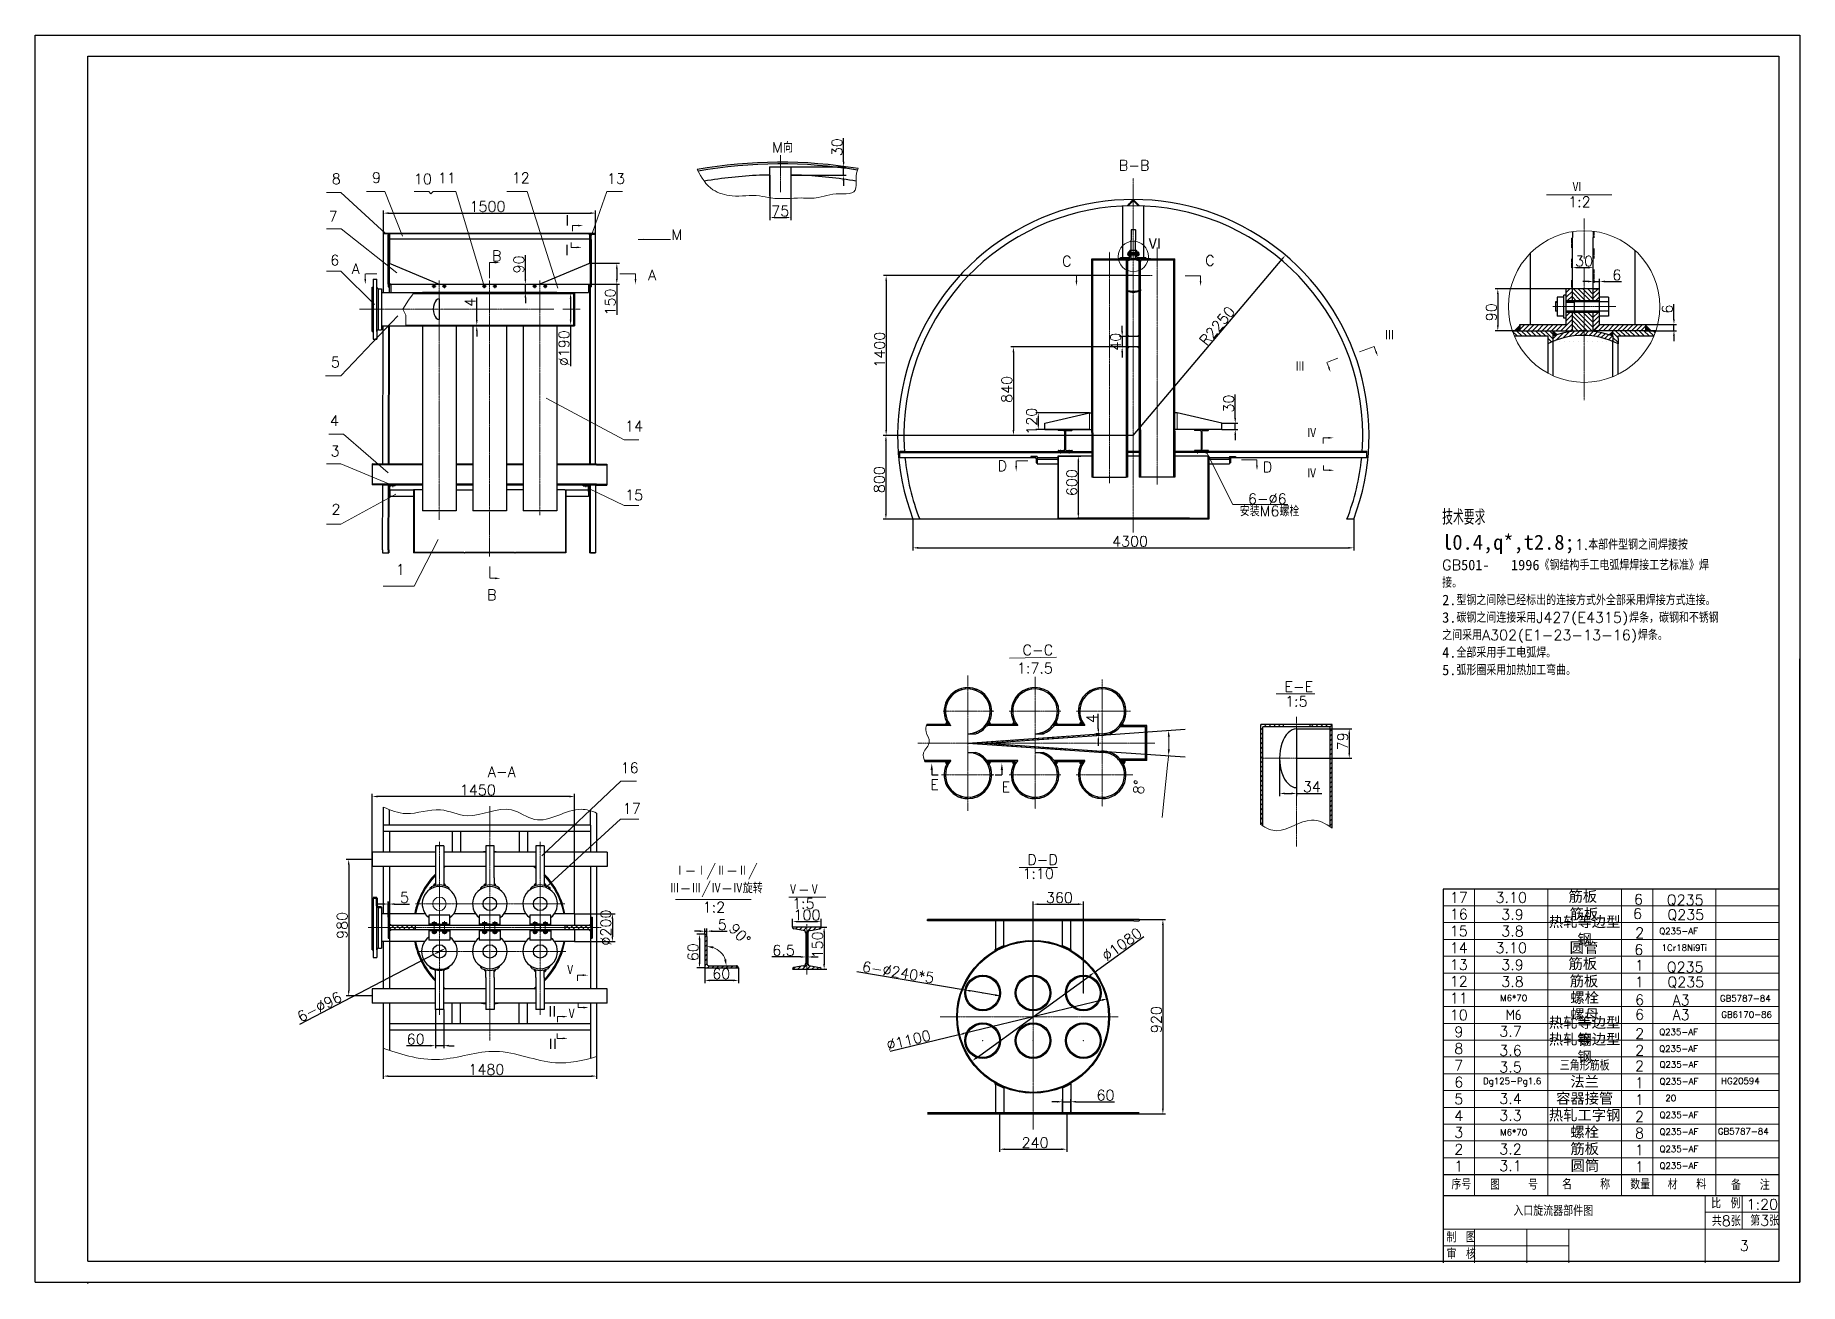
# Model space of a CAD drawing. Header units: millimetres. Extents: x 1900 to 2741, y 0 to 595.
import ezdxf

# ---------------------------------------------------------------- set-up
doc = ezdxf.new("R2010")
doc.units = ezdxf.units.MM
doc.header["$PDSIZE"] = -5
doc.linetypes.add('CENTER2', pattern=[1.125, 0.75, -0.125, 0.125, -0.125])
for name, color, linetype, lineweight in [('尺寸线', 3, 'Continuous', 15), ('文字层', 7, 'Continuous', 15), ('粗实线', 7, 'Continuous', 30), ('细实线', 7, 'Continuous', 15), ('细点划线', 1, 'CENTER2', 18)]:
    doc.layers.add(name, color=color, linetype=linetype, lineweight=lineweight)
doc.styles.get("Standard").update_dxf_attribs({"font": 'txt.shx', "bigfont": 'gbcbig.shx'})
doc.dimstyles.new('ISO-25$0', dxfattribs={"dimtxt": 5, "dimasz": 2.5, "dimexe": 1.25, "dimexo": 0, "dimtad": 1, "dimdec": 0, "dimdsep": 46, "dimtxsty": 'Standard', "dimcen": 2.5, "dimdle": 5, "dimadec": 0, "dimazin": 0, "dimtfac": 1, "dimtdec": 0, "dimtmove": 0, "dimatfit": 2, "dimfxl": 0, "dimtolj": 1, "dimarcsym": 0})
doc.dimstyles.new('ISO-25$2', dxfattribs={"dimtxt": 5, "dimasz": 3, "dimexe": 8, "dimexo": 0, "dimgap": 10, "dimtad": 1, "dimdec": 0, "dimtxsty": 'Standard', "dimcen": 2.5, "dimdle": 6, "dimclrd": 256, "dimclre": 256, "dimclrt": 256, "dimadec": 0, "dimazin": 0, "dimtfac": 1, "dimtdec": 0, "dimtmove": 0, "dimatfit": 3, "dimfxl": 0, "dimtolj": 1, "dimarcsym": 0})
doc.dimstyles.new('ISO-25$3', dxfattribs={"dimtxt": 5, "dimasz": 2.5, "dimexe": 1.25, "dimexo": 0, "dimtad": 1, "dimdec": 0, "dimdsep": 46, "dimtxsty": 'Standard', "dimcen": 2.5, "dimdle": 5, "dimadec": 0, "dimazin": 0, "dimtfac": 1, "dimtdec": 0, "dimtmove": 0, "dimatfit": 2, "dimfxl": 0, "dimtolj": 1, "dimarcsym": 0})
doc.dimstyles.new('ISO-25$4', dxfattribs={"dimtxt": 5, "dimasz": 2.5, "dimexe": 0.5, "dimexo": 0, "dimtad": 1, "dimdec": 0, "dimdsep": 46, "dimtxsty": 'Standard', "dimcen": 2.5, "dimdle": 5, "dimadec": 0, "dimazin": 0, "dimtfac": 1, "dimtdec": 0, "dimtmove": 0, "dimatfit": 2, "dimfxl": 0, "dimtolj": 1, "dimarcsym": 0})

msp = doc.modelspace()

# ---------------------------------------------------------------- texts
at = {"layer": '尺寸线', "color": 0, "char_height": 5, "attachment_point": 1}
for s, insert, width in [('序号', (2574.97, 49.89), 10.4365), ('图   号', (2593.38, 49.75), 29.1354), ('名   称', (2627.74, 49.89), 28.1211), ('数量', (2660.21, 49.89), 10.8715), ('材  料', (2678.04, 49.89), 25.6566), ('备  注', (2708.33, 49.6), 23.7721), ('比 例', (2698.78, 40.86), 17.5), ('1:20', (2715.7, 40.29), 9.6429), ('共8张', (2699.1, 32.46), 15.3789), ('第3张', (2717.4, 32.62), 15.7245), ('审 核', (2572.71, 16.74), 13.4381), ('3', (2712.41, 20.59), 26.3444)]:
    msp.add_mtext(s, dxfattribs=dict(at, insert=insert, width=width))
at = {"layer": '文字层'}
for s, insert, char_height, width, attachment_point in [('M向', (2256.14, 541.35), 5, 155.1793, 5), ('B-B', (2423.74, 532.74), 5, 155.1793, 5), ('8', (2041.31, 528.84), 5, 14.2771, 1), ('9', (2060.47, 529.33), 5, 14.2771, 1), ('10', (2080.48, 528.73), 5, 14.2771, 1), ('11', (2091.97, 529.21), 5, 14.2771, 1), ('12', (2127.12, 529.31), 5, 14.2771, 1), ('13', (2172.52, 528.86), 5, 14.2771, 1), ('Ⅵ', (2632.44, 524.98), 5, 5.8928, 1), ('1:2', (2636, 515.34), 5, 31.2293, 5), ('7', (2039.84, 510.98), 5, 14.2771, 1), ('{\\fSimSun|b0|i0|c91|p7;Ⅰ}', (2150.25, 509.07), 5, 8.0346, 1), ('M', (2203.26, 502.18), 5, 13.9777, 1), ('{\\fSimSun|b0|i0|c91|p7;Ⅵ}', (2430.23, 498.05), 5, 6.3333, 1), ('6', (2040.58, 490.07), 5, 14.2771, 1), ('B', (2117.74, 492.17), 5, 8.0346, 1), ('{\\fsimsun|b0|i0|c91|p7;Ⅰ}', (2150.02, 494.89), 5, 8.0346, 1), ('C', (2389.4, 489.59), 5, 8.0346, 1), ('C', (2457.63, 489.92), 5, 8.0346, 1), ('A', (2050.79, 486.01), 5, 8.0346, 1), ('A', (2192.1, 483.01), 5, 8.0346, 1), ('Ⅲ', (2543.12, 454.41), 5, 14.0128, 1), ('5', (2040.93, 441.51), 5, 14.2771, 1), ('Ⅲ', (2500.44, 439.46), 5, 8.0346, 1), ('4', (2040.44, 413.61), 5, 14.2771, 1), ('14', (2181.1, 410.99), 5, 14.2771, 1), ('Ⅳ', (2506, 407.8), 5, 8.0346, 1), ('3', (2040.74, 399.07), 5, 14.2771, 1), ('D', (2358.69, 392.1), 5, 8.0346, 1), ('D', (2485.09, 391.53), 5, 8.0346, 1), ('Ⅳ', (2505.96, 388.57), 5, 12.1019, 1), ('2', (2041.19, 371.38), 5, 14.2771, 1), ('15', (2181.17, 378.18), 5, 14.2771, 1), ('安装M6螺栓', (2474.09, 370.57), 5, 40.2702, 1), ('6-%%C6', (2478.01, 376.38), 5, 39.9816, 1), ('{\\H1.429x;技术要求\\P\\fsimsun|b0|i0|c91|p7;l0.4,q*,t2.8;}1.本部件型钢之间焊接按GB{\\fsimsun|b0|i0|c91|p7;501-   1996}《钢结构手工电弧焊焊接工艺标准》焊接。\\P{\\fsimsun|b0|i0|c91|p7;2.}型钢之间除已经标出的连接方式外全部采用焊接方式连接。\\P{\\fsimsun|b0|i0|c91|p7;3.}碳钢之间连接采用J427{\\fsimsun|b0|i0|c91|p7;(}E4315{\\fsimsun|b0|i0|c91|p7;)}焊条，碳钢和不锈钢之间采用A302{\\fsimsun|b0|i0|c91|p7;(}E1-23-13-16{\\fsimsun|b0|i0|c91|p7;)}焊条。\\P{\\fsimsun|b0|i0|c91|p7;4.}全部采用手工电弧焊。\\P{\\fsimsun|b0|i0|c91|p7;5.}弧形圈采用加热加工弯曲。', (2570.58, 329.24), 5, 134.1082, 4), ('1', (2071.91, 342.75), 5, 14.2771, 1), ('B', (2115.38, 330.66), 5, 8.0346, 1), ('C-C', (2370.56, 304.37), 5, 9.2857, 1), ('1:7.5', (2376.44, 293.2), 5, 155.1793, 5), ('E-E', (2495.4, 286.93), 5, 8.5714, 1), ('1:5', (2501.06, 277.42), 5, 155.1793, 5), ('A-A', (2115.72, 246.3), 5, 10, 1), ('16', (2179.03, 248.23), 5, 10.0724, 1), ('E', (2326.56, 240.23), 5, 8.0346, 1), ('E', (2360.57, 239.14), 5, 8.0346, 1), ('17', (2179.99, 228.9), 5, 9.8857, 1), ('D-D', (2372.85, 204.51), 5, 9.2857, 1), ('Ⅰ-Ⅰ/Ⅱ-Ⅱ/\\PⅢ-Ⅲ/Ⅳ-Ⅳ旋转', (2224.56, 191.82), 5, 155.1793, 5), ('1:10', (2378, 195.36), 5, 155.1793, 5), ('Ⅴ-Ⅴ', (2266.33, 187.82), 5, 155.1793, 5), ('17', (2578.5, 184), 5, 15, 5), ('3.10', (2603.5, 184), 5, 35, 5), ('{\\fsimsun|b0|i0|c91|p0;筋板}', (2637.62, 184.17), 5, 40, 5), ('6', (2661.97, 185.59), 5, 15, 1), ('Q235', (2677.61, 185.28), 5, 24.5047, 1), ('1:2', (2223.47, 179.35), 5, 155.1793, 5), ('1:5', (2266.08, 181.13), 5, 155.1793, 5), ('16', (2578.5, 176), 5, 15, 5), ('3.9', (2604.08, 175.9), 5, 60, 5), ('{\\fsimsun|b0|i0|c91|p0;筋板}', (2638.17, 175.86), 5, 40, 5), ('6', (2661.56, 178.8), 5, 15, 1), ('Q235', (2677.9, 178.25), 5, 24.5047, 1), ('15', (2578.5, 168), 5, 15, 5), ('3.8', (2604.08, 167.9), 5, 60, 5), ('{\\fsimsun|b0|i0|c91|p0;热轧等边型钢}', (2638.5, 168), 5, 35, 5), ('2', (2662.58, 169.63), 5, 20.1655, 1), ('Q235-AF', (2674.05, 169.45), 3, 24.5047, 1), ('14', (2578.5, 160), 5, 15, 5), ('3.10', (2603.5, 160), 5, 35, 5), ('{\\fsimsun|b0|i0|c91|p0;圆管}', (2638.17, 159.86), 5, 40, 5), ('6', (2662.17, 161.59), 5, 15, 1), ('1Cr18Ni9Ti', (2686, 160), 3, 30, 5), ('Ⅴ', (2152.58, 151.99), 5, 8.0346, 1), ('13', (2578.5, 152), 5, 15, 5), ('3.9', (2604.08, 151.9), 5, 60, 5), ('{\\fsimsun|b0|i0|c91|p0;筋板}', (2637.62, 152.17), 5, 40, 5), ('1', (2662.5, 154.18), 5, 12, 1), ('Q235', (2677.61, 153.28), 5, 24.5047, 1), ('12', (2578.5, 144), 5, 15, 5), ('3.8', (2604.08, 143.9), 5, 60, 5), ('{\\fsimsun|b0|i0|c91|p0;筋板}', (2638.17, 143.86), 5, 40, 5), ('1', (2662.5, 146.18), 5, 12, 1), ('Q235', (2677.9, 146.25), 5, 24.5047, 1), ('11', (2578.5, 136), 5, 15, 5), ('M6*70', (2604.66, 136.07), 3, 35, 5), ('{\\fsimsun|b0|i0|c91|p0;螺栓}', (2638.5, 136), 5, 35, 5), ('6', (2662.54, 137.71), 5, 15, 1), ('A3', (2680.4, 137.58), 5, 20, 1), ('GB5787-84', (2702.99, 137.42), 3, 18.4286, 1), ('{\\fSimSun|b0|i0|c91|p7;Ⅱ}', (2143.02, 132.23), 5, 8.0346, 1), ('Ⅴ', (2153.28, 131.08), 5, 8.0346, 1), ('10', (2578.5, 128), 5, 15, 5), ('{\\Fisocp,gbcbig;M6}', (2604.66, 128.07), 5, 35, 5), ('{\\fsimsun|b0|i0|c91|p0;热轧等边型钢}', (2638.5, 120), 5, 35, 5), ('{\\fsimsun|b0|i0|c91|p0;螺母} ', (2638.5, 128), 5, 35, 5), ('6', (2662.54, 130.71), 5, 15, 1), ('A3', (2680.4, 130.58), 5, 20, 1), ('GB6170-86', (2703.61, 129.71), 3, 30, 1), ('9', (2578.5, 120), 5, 15, 5), ('3.7', (2603.16, 120.24), 5, 60, 5), ('{\\fsimsun|b0|i0|c91|p0;热轧等边型钢}', (2638.5, 112), 5, 35, 5), ('2', (2662.58, 121.63), 5, 20.1655, 1), ('Q235-AF', (2674.05, 121.45), 3, 24.5047, 1), ('{\\fSimSun|b0|i0|c91|p7;Ⅱ}', (2143.26, 116.78), 5, 8.0346, 1), ('8', (2578.5, 112), 5, 15, 5), ('3.6', (2603.16, 111.12), 5, 60, 5), ('2', (2662.58, 113.63), 5, 20.1655, 1), ('Q235-AF', (2674.05, 113.45), 3, 24.5047, 1), ('7', (2578.5, 104), 5, 15, 5), ('3.5', (2603.16, 103.12), 5, 60, 5), ('三角形筋板', (2638.5, 104), 5, 35, 5), ('2', (2662.5, 106.18), 5, 12, 1), ('Q235-AF', (2674.2, 105.92), 3, 20, 1), ('6', (2578.5, 96), 5, 15, 5), ('Dg125-Pg1.6', (2603.95, 95.99), 3, 35, 5), ('{\\fsimsun|b0|i0|c91|p0;法兰}', (2638.5, 96), 5, 35, 5), ('1', (2662.5, 98.18), 5, 12, 1), ('Q235-AF', (2674.2, 97.92), 3, 20, 1), ('HG20594 ', (2703.53, 98.11), 3, 30, 1), ('5', (2578.5, 88), 5, 15, 5), ('3.4', (2603.16, 88.12), 5, 60, 5), ('{\\fsimsun|b0|i0|c91|p0;容器接管}', (2638.5, 88), 5, 35, 5), ('1', (2662.5, 90.18), 5, 12, 1), ('20', (2676.98, 89.92), 3, 20, 1), ('4', (2578.5, 80), 5, 15, 5), ('3.3', (2603.16, 80.12), 5, 60, 5), ('{\\fsimsun|b0|i0|c91|p0;热轧工字钢}', (2638.5, 80), 5, 35, 5), ('2', (2662.5, 82.18), 5, 12, 1), ('Q235-AF', (2674.2, 81.92), 3, 20, 1), ('3', (2578.5, 72), 5, 15, 5), ('M6*70', (2604.66, 72.07), 3, 35, 5), ('{\\fsimsun|b0|i0|c91|p0;筋板}', (2638.5, 64), 5, 35, 5), ('{\\fsimsun|b0|i0|c91|p0;螺栓}', (2638.5, 72), 5, 35, 5), ('8', (2662.5, 74.18), 5, 12, 1), ('Q235-AF', (2674.2, 73.92), 3, 20, 1), ('GB5787-84', (2702.01, 74.09), 3, 30, 1), ('2', (2578.5, 64), 5, 15, 5), ('3.2', (2603.16, 64.12), 5, 60, 5), ('{\\fsimsun|b0|i0|c91|p0;圆筒}', (2638.63, 56), 5, 34.7488, 5), ('1', (2662.5, 66.18), 5, 12, 1), ('Q235-AF', (2674.2, 65.73), 3, 20, 1), ('1', (2578.5, 56), 5, 15, 5), ('3.1', (2603.16, 56.12), 5, 60, 5), ('1', (2662.5, 58.18), 5, 12, 1), ('Q235-AF', (2674.2, 57.73), 3, 20, 1)]:
    msp.add_mtext(s, dxfattribs=dict(at, insert=insert, char_height=char_height, width=width, attachment_point=attachment_point))
at = {"layer": '文字层', "color": 0, "insert": (2572.64, 24.68), "char_height": 5, "width": 15, "attachment_point": 1}
msp.add_mtext('制 图', dxfattribs=at)
at = {"layer": '细实线', "color": 0, "insert": (2604.51, 37.3), "char_height": 5, "width": 103.6409, "attachment_point": 1}
msp.add_mtext('{\\C256;入口旋流器部件图}', dxfattribs=at)

# ---------------------------------------------------------------- blocks, each defined once
blk = doc.blocks.new('*X3')
at = {"layer": '细实线'}
for p, q in [((2335.39, 278.09), (2334.9, 278.58)), ((2336.31, 279.42), (2335.86, 279.88)), ((2337.39, 280.59), (2336.94, 281.03)), ((2338.67, 281.55), (2338.18, 282.04)), ((2340.13, 282.34), (2339.63, 282.83)), ((2341.79, 282.93), (2341.26, 283.46)), ((2343.7, 283.25), (2343.1, 283.86)), ((2333.91, 272.84), (2333.27, 273.48)), ((2334.14, 270.36), (2333.34, 271.17)), ((2334.13, 274.86), (2333.58, 275.42)), ((2334.66, 276.59), (2334.12, 277.12)), ((2335.87, 266.4), (2334.2, 268.06))]:
    blk.add_line(p, q, dxfattribs=at)
blk = doc.blocks.new('*X4')
at = {"layer": '细实线'}
for p, q in [((2367.19, 277.73), (2366.71, 278.21)), ((2368.05, 279.11), (2367.6, 279.56)), ((2369.11, 280.3), (2368.63, 280.78)), ((2370.35, 281.31), (2369.87, 281.79)), ((2371.75, 282.15), (2371.26, 282.64)), ((2373.35, 282.8), (2372.82, 283.32)), ((2375.19, 283.2), (2374.58, 283.8)), ((2365.92, 272.27), (2365.22, 272.96)), ((2366.33, 269.61), (2365.4, 270.54)), ((2366.05, 274.38), (2365.44, 274.98)), ((2366.5, 276.17), (2365.97, 276.7)), ((2367.3, 266.4), (2366.84, 266.85))]:
    blk.add_line(p, q, dxfattribs=at)
blk = doc.blocks.new('*X5')
at = {"layer": '细实线'}
for p, q in [((2398.98, 277.37), (2398.51, 277.84)), ((2399.81, 278.78), (2399.34, 279.25)), ((2400.84, 280), (2400.36, 280.48)), ((2402.03, 281.06), (2401.55, 281.53)), ((2403.37, 281.95), (2402.89, 282.44)), ((2404.91, 282.67), (2404.38, 283.19)), ((2406.67, 283.15), (2406.1, 283.71)), ((2408.53, 283.54), (2408.11, 283.95)), ((2397.93, 271.68), (2397.22, 272.39)), ((2397.97, 273.89), (2397.37, 274.48)), ((2398.67, 268.69), (2397.63, 269.74)), ((2398.35, 275.75), (2397.84, 276.27))]:
    blk.add_line(p, q, dxfattribs=at)
blk = doc.blocks.new('*X6')
at = {"layer": '细实线'}
for p, q in [((2353.84, 248.85), (2354.19, 249.2)), ((2355.9, 248.66), (2356.43, 249.2)), ((2358.14, 248.66), (2358.68, 249.2)), ((2360.39, 248.66), (2360.92, 249.2)), ((2362.64, 248.66), (2363.17, 249.2)), ((2364.88, 248.66), (2365.41, 249.2))]:
    blk.add_line(p, q, dxfattribs=at)
blk = doc.blocks.new('*X7')
at = {"layer": '细实线'}
for p, q in [((2344.73, 253.04), (2344.71, 253.06)), ((2347.4, 252.62), (2346.95, 253.06)), ((2354.39, 247.87), (2349.95, 252.31)), ((2355.67, 244.35), (2354.75, 245.27)), ((2355.38, 242.4), (2355.17, 242.6))]:
    blk.add_line(p, q, dxfattribs=at)
blk = doc.blocks.new('*X8')
at = {"layer": '细实线'}
for p, q in [((2333.94, 243.62), (2333.37, 244.2)), ((2334.33, 245.48), (2333.83, 245.98)), ((2334.98, 247.07), (2334.5, 247.56)), ((2335.82, 248.48), (2335.64, 248.66)), ((2333.94, 241.38), (2333.22, 242.1)), ((2334.68, 238.39), (2333.64, 239.44)), ((2341.57, 231.51), (2340.59, 232.48)), ((2344.23, 231.09), (2343.49, 231.83))]:
    blk.add_line(p, q, dxfattribs=at)
blk = doc.blocks.new('*X9')
at = {"layer": '细实线'}
for p, q in [((2366.23, 245.01), (2365.7, 245.54)), ((2366.81, 246.68), (2366.3, 247.19)), ((2367.59, 248.14), (2367.08, 248.65)), ((2366.04, 240.71), (2365.28, 241.47)), ((2365.92, 243.07), (2365.32, 243.68)), ((2367.2, 237.31), (2365.89, 238.62)), ((2372.75, 231.75), (2371.43, 233.07)), ((2375.6, 231.15), (2374.87, 231.89))]:
    blk.add_line(p, q, dxfattribs=at)
blk = doc.blocks.new('*X10')
at = {"layer": '细实线'}
for p, q in [((2398.11, 244.56), (2397.56, 245.11)), ((2398.62, 246.29), (2398.1, 246.81)), ((2399.35, 247.81), (2398.88, 248.28)), ((2397.87, 242.55), (2397.27, 243.16)), ((2398.15, 240.03), (2397.35, 240.83)), ((2400.53, 235.41), (2398.26, 237.68)), ((2403.81, 232.13), (2401.54, 234.4)), ((2406.97, 231.22), (2406.16, 232.02))]:
    blk.add_line(p, q, dxfattribs=at)
blk = doc.blocks.new('*X11')
at = {"layer": '细实线'}
for p, q in [((2344.56, 257.53), (2344.56, 257.53)), ((2346.66, 257.38), (2346.81, 257.53)), ((2348.76, 257.24), (2349.05, 257.53)), ((2350.86, 257.09), (2351.3, 257.53)), ((2352.96, 256.94), (2353.53, 257.52)), ((2355.06, 256.8), (2355.63, 257.37)), ((2357.16, 256.65), (2357.73, 257.23)), ((2359.25, 256.51), (2359.83, 257.08)), ((2361.35, 256.36), (2361.93, 256.94)), ((2363.45, 256.22), (2364.03, 256.79)), ((2365.55, 256.07), (2366.13, 256.64)), ((2367.65, 255.92), (2368.23, 256.5)), ((2369.75, 255.78), (2370.33, 256.35)), ((2371.85, 255.63), (2372.43, 256.21)), ((2373.95, 255.49), (2374.53, 256.06)), ((2376.05, 255.34), (2376.62, 255.92)), ((2378.15, 255.2), (2378.72, 255.77)), ((2380.25, 255.05), (2380.82, 255.62)), ((2382.35, 254.9), (2382.92, 255.48)), ((2384.45, 254.76), (2385.02, 255.33)), ((2386.55, 254.61), (2387.12, 255.19)), ((2388.65, 254.47), (2389.22, 255.04)), ((2390.75, 254.32), (2391.32, 254.9)), ((2392.84, 254.18), (2393.42, 254.75)), ((2394.94, 254.03), (2395.52, 254.61)), ((2397.04, 253.88), (2397.62, 254.46)), ((2399.14, 253.74), (2399.72, 254.31)), ((2401.24, 253.59), (2401.82, 254.17)), ((2403.34, 253.45), (2403.92, 254.02)), ((2405.44, 253.3), (2406.02, 253.88)), ((2407.54, 253.16), (2408.12, 253.73))]:
    blk.add_line(p, q, dxfattribs=at)
blk = doc.blocks.new('*X12')
at = {"layer": '细实线'}
for p, q in [((2389.74, 260.05), (2390.4, 260.71)), ((2392.15, 260.22), (2392.81, 260.88)), ((2394.56, 260.39), (2395.23, 261.05)), ((2396.98, 260.55), (2397.64, 261.21)), ((2399.39, 260.72), (2400.05, 261.38)), ((2401.8, 260.89), (2402.46, 261.55)), ((2404.21, 261.06), (2404.88, 261.72)), ((2406.63, 261.22), (2407.29, 261.88)), ((2344.56, 257.53), (2344.56, 257.53)), ((2346.81, 257.53), (2346.98, 257.7)), ((2349.05, 257.53), (2349.39, 257.87)), ((2351.3, 257.53), (2351.8, 258.03)), ((2353.55, 257.54), (2354.21, 258.2)), ((2355.97, 257.71), (2356.63, 258.37)), ((2358.38, 257.88), (2359.04, 258.54)), ((2360.79, 258.04), (2361.45, 258.7)), ((2363.2, 258.21), (2363.86, 258.87)), ((2365.62, 258.38), (2366.28, 259.04)), ((2368.03, 258.54), (2368.69, 259.21)), ((2370.44, 258.71), (2371.1, 259.37)), ((2372.85, 258.88), (2373.51, 259.54)), ((2375.26, 259.05), (2375.93, 259.71)), ((2377.68, 259.21), (2378.34, 259.87)), ((2380.09, 259.38), (2380.75, 260.04)), ((2382.5, 259.55), (2383.16, 260.21)), ((2384.91, 259.72), (2385.58, 260.38)), ((2387.33, 259.88), (2387.99, 260.54))]:
    blk.add_line(p, q, dxfattribs=at)
blk = doc.blocks.new('*X13')
at = {"layer": '细实线'}
for p, q in [((2409.46, 261.41), (2410.22, 262.17)), ((2412.28, 261.98), (2413.63, 263.33))]:
    blk.add_line(p, q, dxfattribs=at)
blk = doc.blocks.new('*X14')
at = {"layer": '细实线'}
for p, q in [((2385.58, 249.16), (2385.62, 249.2)), ((2387.33, 248.66), (2387.86, 249.2)), ((2389.58, 248.66), (2390.11, 249.2)), ((2391.82, 248.66), (2392.35, 249.2)), ((2394.07, 248.66), (2394.6, 249.2)), ((2396.31, 248.66), (2396.84, 249.2)), ((2398.56, 248.66), (2399.09, 249.2))]:
    blk.add_line(p, q, dxfattribs=at)
blk = doc.blocks.new('*X15')
at = {"layer": '细实线'}
for p, q in [((2355.14, 265.86), (2355.67, 266.4)), ((2357.38, 265.86), (2357.92, 266.4)), ((2359.63, 265.86), (2360.16, 266.4)), ((2361.87, 265.86), (2362.41, 266.4)), ((2364.12, 265.86), (2364.65, 266.4)), ((2366.36, 265.86), (2366.9, 266.4))]:
    blk.add_line(p, q, dxfattribs=at)
blk = doc.blocks.new('*X16')
at = {"layer": '细实线'}
for p, q in [((2398.29, 364.19), (2398.69, 364.59)), ((2400.53, 364.19), (2400.93, 364.59)), ((2402.78, 364.19), (2403.18, 364.59)), ((2405.02, 364.19), (2405.42, 364.59)), ((2407.27, 364.19), (2407.67, 364.59)), ((2409.51, 364.19), (2409.91, 364.59)), ((2411.76, 364.19), (2412.16, 364.59)), ((2414, 364.19), (2414.4, 364.59)), ((2416.25, 364.19), (2416.65, 364.59)), ((2418.49, 364.19), (2418.89, 364.59)), ((2420.74, 364.19), (2421.14, 364.59)), ((2422.98, 364.19), (2423.38, 364.59)), ((2425.23, 364.19), (2425.63, 364.59)), ((2427.47, 364.19), (2427.87, 364.59)), ((2429.72, 364.19), (2430.12, 364.59)), ((2431.96, 364.19), (2432.36, 364.59)), ((2434.21, 364.19), (2434.61, 364.59)), ((2436.45, 364.19), (2436.85, 364.59)), ((2438.7, 364.19), (2439.1, 364.59)), ((2440.94, 364.19), (2441.34, 364.59)), ((2443.19, 364.19), (2443.59, 364.59)), ((2445.43, 364.19), (2445.83, 364.59)), ((2447.68, 364.19), (2448.08, 364.59))]:
    blk.add_line(p, q, dxfattribs=at)
blk = doc.blocks.new('*X17')
at = {"layer": '细实线'}
for p, q in [((2459.07, 393.54), (2459.37, 393.84)), ((2459.07, 391.29), (2459.37, 391.59)), ((2459.07, 389.05), (2459.37, 389.35)), ((2459.07, 386.8), (2459.37, 387.1)), ((2459.07, 384.56), (2459.37, 384.86)), ((2459.07, 382.31), (2459.37, 382.61)), ((2459.07, 380.07), (2459.37, 380.37)), ((2459.07, 377.82), (2459.37, 378.12)), ((2459.07, 375.58), (2459.37, 375.88)), ((2459.07, 373.33), (2459.37, 373.63)), ((2459.07, 371.09), (2459.37, 371.39)), ((2459.07, 368.84), (2459.37, 369.14)), ((2459.07, 366.6), (2459.37, 366.9)), ((2459.07, 364.35), (2459.37, 364.65))]:
    blk.add_line(p, q, dxfattribs=at)
blk = doc.blocks.new('*X18')
at = {"layer": '细实线'}
for p, q in [((2081.93, 348.15), (2082.13, 348.35)), ((2084.18, 348.15), (2084.38, 348.35)), ((2086.42, 348.15), (2086.62, 348.35)), ((2088.67, 348.15), (2088.87, 348.35)), ((2090.91, 348.15), (2091.11, 348.35)), ((2093.16, 348.15), (2093.36, 348.35)), ((2095.4, 348.15), (2095.6, 348.35)), ((2097.65, 348.15), (2097.85, 348.35)), ((2099.89, 348.15), (2100.09, 348.35)), ((2102.14, 348.15), (2102.34, 348.35))]:
    blk.add_line(p, q, dxfattribs=at)
blk = doc.blocks.new('*X19')
at = {"layer": '细实线'}
for p, q in [((2405.47, 487.69), (2404.97, 488.19)), ((2407.72, 487.69), (2407.22, 488.19)), ((2404.02, 486.89), (2403.52, 487.39)), ((2404.02, 484.65), (2403.52, 485.15)), ((2404.02, 482.4), (2403.52, 482.9)), ((2404.02, 480.16), (2403.52, 480.66)), ((2404.02, 477.91), (2403.52, 478.41)), ((2404.02, 475.67), (2403.52, 476.17)), ((2404.02, 473.42), (2403.52, 473.92)), ((2404.02, 471.18), (2403.52, 471.68)), ((2404.02, 468.93), (2403.52, 469.43)), ((2404.02, 466.69), (2403.52, 467.19)), ((2404.02, 464.44), (2403.52, 464.94)), ((2404.02, 462.2), (2403.52, 462.7)), ((2404.02, 459.95), (2403.52, 460.45)), ((2404.02, 457.71), (2403.52, 458.21)), ((2404.02, 455.46), (2403.52, 455.96)), ((2404.02, 453.22), (2403.52, 453.72)), ((2404.02, 450.97), (2403.52, 451.47)), ((2404.02, 448.73), (2403.52, 449.23)), ((2404.02, 446.48), (2403.52, 446.98)), ((2404.02, 444.24), (2403.52, 444.74)), ((2404.02, 441.99), (2403.52, 442.49)), ((2404.02, 439.75), (2403.52, 440.25)), ((2404.02, 437.5), (2403.52, 438)), ((2404.02, 435.26), (2403.52, 435.76)), ((2404.02, 433.01), (2403.52, 433.51)), ((2404.02, 430.77), (2403.52, 431.27)), ((2404.02, 428.52), (2403.52, 429.02)), ((2404.02, 426.28), (2403.52, 426.78)), ((2404.02, 424.03), (2403.52, 424.53)), ((2404.02, 421.79), (2403.52, 422.29)), ((2404.02, 419.54), (2403.52, 420.04)), ((2404.02, 417.3), (2403.52, 417.8)), ((2404.02, 415.05), (2403.52, 415.55)), ((2404.02, 412.81), (2403.52, 413.31)), ((2404.02, 410.56), (2403.52, 411.06)), ((2404.02, 408.32), (2403.52, 408.82)), ((2404.02, 406.07), (2403.52, 406.57))]:
    blk.add_line(p, q, dxfattribs=at)
blk = doc.blocks.new('*X20')
at = {"layer": '细实线'}
for p, q in [((2420.52, 472.64), (2420.02, 473.14)), ((2420.52, 470.39), (2420.02, 470.89)), ((2420.52, 468.15), (2420.02, 468.65)), ((2420.52, 465.9), (2420.02, 466.4)), ((2420.52, 463.66), (2420.02, 464.16)), ((2420.52, 461.41), (2420.02, 461.91)), ((2420.52, 459.17), (2420.02, 459.67)), ((2420.52, 456.92), (2420.02, 457.42)), ((2420.52, 454.68), (2420.02, 455.18)), ((2420.52, 452.43), (2420.02, 452.93)), ((2420.52, 450.19), (2420.02, 450.69)), ((2420.52, 447.94), (2420.02, 448.44)), ((2420.52, 445.7), (2420.02, 446.2)), ((2420.52, 443.45), (2420.02, 443.95)), ((2420.52, 441.21), (2420.02, 441.71)), ((2420.52, 438.96), (2420.02, 439.46)), ((2420.52, 436.72), (2420.02, 437.22)), ((2420.52, 434.47), (2420.02, 434.97)), ((2420.52, 432.23), (2420.02, 432.73)), ((2420.52, 429.98), (2420.02, 430.48)), ((2420.52, 427.74), (2420.02, 428.24)), ((2420.52, 425.49), (2420.02, 425.99)), ((2420.52, 423.25), (2420.02, 423.75)), ((2420.52, 421), (2420.02, 421.5)), ((2420.52, 418.76), (2420.02, 419.26)), ((2420.52, 416.51), (2420.02, 417.01)), ((2420.52, 414.27), (2420.02, 414.77)), ((2420.52, 412.02), (2420.02, 412.52)), ((2420.52, 409.78), (2420.02, 410.28)), ((2420.52, 407.53), (2420.02, 408.03)), ((2420.52, 405.29), (2420.02, 405.79)), ((2420.52, 403.04), (2420.02, 403.54)), ((2420.52, 400.8), (2420.02, 401.3)), ((2420.52, 398.55), (2420.02, 399.05)), ((2420.52, 396.31), (2420.02, 396.81)), ((2420.52, 394.06), (2420.02, 394.56)), ((2420.52, 391.82), (2420.02, 392.32)), ((2420.52, 389.57), (2420.02, 390.07)), ((2420.52, 387.33), (2420.02, 387.83)), ((2420.52, 385.08), (2420.02, 385.58))]:
    blk.add_line(p, q, dxfattribs=at)
blk = doc.blocks.new('*X21')
at = {"layer": '细实线'}
for p, q in [((2426.72, 405.82), (2426.22, 406.32)), ((2426.72, 403.58), (2426.22, 404.08)), ((2426.72, 401.33), (2426.22, 401.83)), ((2426.72, 399.09), (2426.22, 399.59)), ((2426.72, 396.84), (2426.22, 397.34)), ((2426.72, 394.6), (2426.22, 395.1)), ((2426.72, 392.35), (2426.22, 392.85)), ((2426.72, 390.11), (2426.22, 390.61)), ((2426.72, 387.86), (2426.22, 388.36)), ((2426.72, 385.62), (2426.22, 386.12))]:
    blk.add_line(p, q, dxfattribs=at)
blk = doc.blocks.new('*X22')
at = {"layer": '细实线'}
for p, q in [((2443.22, 405.04), (2442.72, 405.54)), ((2443.22, 402.79), (2442.72, 403.29)), ((2443.22, 400.55), (2442.72, 401.05)), ((2443.22, 398.3), (2442.72, 398.8)), ((2443.22, 396.06), (2442.72, 396.56)), ((2443.22, 393.81), (2442.72, 394.31)), ((2443.22, 391.57), (2442.72, 392.07)), ((2443.22, 389.32), (2442.72, 389.82)), ((2443.22, 387.08), (2442.72, 387.58)), ((2443.22, 384.83), (2442.72, 385.33))]:
    blk.add_line(p, q, dxfattribs=at)
blk = doc.blocks.new('*X23')
at = {"layer": '细实线'}
for p, q in [((2443.22, 485.86), (2442.72, 486.36)), ((2443.22, 483.62), (2442.72, 484.12)), ((2443.22, 481.37), (2442.72, 481.87)), ((2443.22, 479.13), (2442.72, 479.63)), ((2443.22, 476.88), (2442.72, 477.38)), ((2443.22, 474.64), (2442.72, 475.14)), ((2443.22, 472.39), (2442.72, 472.89)), ((2443.22, 470.15), (2442.72, 470.65)), ((2443.22, 467.9), (2442.72, 468.4)), ((2443.22, 465.66), (2442.72, 466.16)), ((2443.22, 463.41), (2442.72, 463.91)), ((2443.22, 461.17), (2442.72, 461.67)), ((2443.22, 458.92), (2442.72, 459.42)), ((2443.22, 456.67), (2442.72, 457.17)), ((2443.22, 454.43), (2442.72, 454.93)), ((2443.22, 452.18), (2442.72, 452.68)), ((2443.22, 449.94), (2442.72, 450.44)), ((2443.22, 447.69), (2442.72, 448.19)), ((2443.22, 445.45), (2442.72, 445.95)), ((2443.22, 443.2), (2442.72, 443.7)), ((2443.22, 440.96), (2442.72, 441.46)), ((2443.22, 438.71), (2442.72, 439.21)), ((2443.22, 436.47), (2442.72, 436.97)), ((2443.22, 434.22), (2442.72, 434.72)), ((2443.22, 431.98), (2442.72, 432.48)), ((2443.22, 429.73), (2442.72, 430.23)), ((2443.22, 427.49), (2442.72, 427.99)), ((2443.22, 425.24), (2442.72, 425.74)), ((2443.22, 423), (2442.72, 423.5)), ((2443.22, 420.75), (2442.72, 421.25)), ((2443.22, 418.51), (2442.72, 419.01)), ((2443.22, 416.26), (2442.72, 416.76)), ((2443.22, 414.02), (2442.72, 414.52)), ((2443.22, 411.77), (2442.72, 412.27)), ((2443.22, 409.53), (2442.72, 410.03)), ((2443.22, 407.28), (2442.72, 407.78))]:
    blk.add_line(p, q, dxfattribs=at)
blk = doc.blocks.new('*X24')
at = {"layer": '尺寸线'}
for points in [[(2068.5, 510.39), (2068.5, 509.56), (2066, 509.97)], [(2164.6, 510.39), (2164.6, 509.56), (2167.1, 509.97)]]:
    blk.add_hatch(color=0, dxfattribs=at).paths.add_polyline_path(points, flags=0)
at = {"layer": '尺寸线', "color": 0, "lineweight": -2}
for p, q in [((2066, 500.45), (2066, 511.22)), ((2068.5, 509.97), (2164.6, 509.97)), ((2167.1, 500.45), (2167.1, 511.22))]:
    blk.add_line(p, q, dxfattribs=at)
at = {"layer": '尺寸线', "color": 0, "insert": (2115.55, 513.1), "char_height": 5, "width": 50.7143, "attachment_point": 5}
blk.add_mtext('1500', dxfattribs=at)
blk = doc.blocks.new('*X25')
at = {"layer": '尺寸线'}
for points in [[(2133.16, 478.65), (2134, 478.65), (2133.58, 476.15)], [(2133.16, 469.65), (2134, 469.65), (2133.58, 472.15)]]:
    blk.add_hatch(color=0, dxfattribs=at).paths.add_polyline_path(points, flags=0)
at = {"layer": '尺寸线', "color": 0, "lineweight": -2}
for p, q in [((2133.58, 478.65), (2133.58, 489.9)), ((2132.63, 476.15), (2134.83, 476.15)), ((2132.64, 472.15), (2134.83, 472.15)), ((2133.58, 472.15), (2133.58, 476.15)), ((2133.58, 469.65), (2133.58, 467.15))]:
    blk.add_line(p, q, dxfattribs=at)
at = {"layer": '尺寸线', "color": 0, "insert": (2130.46, 485.52), "char_height": 5, "width": 24.2857, "attachment_point": 5, "rotation": 90}
blk.add_mtext('90', dxfattribs=at)
blk = doc.blocks.new('*X26')
at = {"layer": '尺寸线'}
for points in [[(2176.76, 483.56), (2177.59, 483.56), (2177.18, 486.06)], [(2176.76, 478.65), (2177.59, 478.65), (2177.18, 476.15)]]:
    blk.add_hatch(color=0, dxfattribs=at).paths.add_polyline_path(points, flags=0)
at = {"layer": '尺寸线', "color": 0, "lineweight": -2}
for p, q in [((2164.4, 486.06), (2178.43, 486.06)), ((2177.18, 483.56), (2177.18, 478.65)), ((2164.4, 476.15), (2178.43, 476.15)), ((2177.18, 476.15), (2177.18, 461.57))]:
    blk.add_line(p, q, dxfattribs=at)
at = {"layer": '尺寸线', "color": 0, "insert": (2174.05, 467.61), "char_height": 5, "width": 36.4286, "attachment_point": 5, "rotation": 90}
blk.add_mtext('150', dxfattribs=at)
blk = doc.blocks.new('*X27')
at = {"layer": '尺寸线'}
for points in [[(2252.68, 508.3), (2252.68, 507.47), (2250.18, 507.88)], [(2257.69, 508.3), (2257.69, 507.47), (2260.19, 507.88)]]:
    blk.add_hatch(color=0, dxfattribs=at).paths.add_polyline_path(points, flags=0)
at = {"layer": '尺寸线', "color": 0, "lineweight": -2}
for p, q in [((2250.18, 528.01), (2250.18, 506.63)), ((2260.19, 528.01), (2260.19, 506.63)), ((2252.68, 507.88), (2257.69, 507.88))]:
    blk.add_line(p, q, dxfattribs=at)
at = {"layer": '尺寸线', "color": 0, "insert": (2255.1, 511.01), "char_height": 5, "width": 24.2857, "attachment_point": 5}
blk.add_mtext('75', dxfattribs=at)
blk = doc.blocks.new('*X28')
at = {"layer": '尺寸线'}
for points in [[(2216.18, 163.93), (2217.02, 163.93), (2216.6, 166.43)], [(2216.18, 152.93), (2217.02, 152.93), (2216.6, 150.43)]]:
    blk.add_hatch(color=0, dxfattribs=at).paths.add_polyline_path(points, flags=0)
at = {"layer": '尺寸线', "color": 0, "lineweight": -2}
for p, q in [((2219.15, 166.43), (2215.35, 166.43)), ((2216.6, 163.93), (2216.6, 152.93)), ((2219.15, 150.43), (2215.35, 150.43))]:
    blk.add_line(p, q, dxfattribs=at)
at = {"layer": '尺寸线', "color": 0, "insert": (2213.48, 157.91), "char_height": 5, "width": 23.5714, "attachment_point": 5, "rotation": 90}
blk.add_mtext('60', dxfattribs=at)
blk = doc.blocks.new('*X29')
at = {"layer": '尺寸线'}
for points in [[(2216.65, 168.34), (2216.65, 167.51), (2219.15, 167.92)], [(2222.65, 168.34), (2222.65, 167.51), (2220.15, 167.92)]]:
    blk.add_hatch(color=0, dxfattribs=at).paths.add_polyline_path(points, flags=0)
at = {"layer": '尺寸线', "color": 0, "lineweight": -2}
for p, q in [((2219.15, 166.43), (2219.15, 169.17)), ((2220.15, 165.43), (2220.15, 169.17)), ((2216.65, 167.92), (2214.15, 167.92)), ((2219.15, 167.92), (2220.15, 167.92)), ((2222.65, 167.92), (2229.74, 167.92))]:
    blk.add_line(p, q, dxfattribs=at)
at = {"layer": '尺寸线', "color": 0, "insert": (2227.45, 171.05), "char_height": 5, "width": 10, "attachment_point": 5}
blk.add_mtext('5', dxfattribs=at)
blk = doc.blocks.new('*X30')
at = {"layer": '尺寸线'}
for points in [[(2263.44, 172.9), (2263.44, 172.07), (2260.94, 172.48)], [(2272.04, 172.9), (2272.04, 172.07), (2274.54, 172.48)]]:
    blk.add_hatch(color=0, dxfattribs=at).paths.add_polyline_path(points, flags=0)
at = {"layer": '尺寸线', "color": 0, "lineweight": -2}
for p, q in [((2260.94, 169.82), (2260.94, 173.73)), ((2263.44, 172.48), (2272.04, 172.48)), ((2274.54, 169.82), (2274.54, 173.73))]:
    blk.add_line(p, q, dxfattribs=at)
at = {"layer": '尺寸线', "color": 0, "insert": (2267.84, 175.61), "char_height": 5, "width": 36.4286, "attachment_point": 5}
blk.add_mtext('100', dxfattribs=at)
blk = doc.blocks.new('*X31')
at = {"layer": '尺寸线'}
for points in [[(2264.79, 156.06), (2264.79, 155.22), (2267.29, 155.64)], [(2270.69, 156.06), (2270.69, 155.22), (2268.19, 155.64)]]:
    blk.add_hatch(color=0, dxfattribs=at).paths.add_polyline_path(points, flags=0)
at = {"layer": '尺寸线', "color": 0, "lineweight": -2}
for p, q in [((2267.29, 159.82), (2267.29, 154.39)), ((2268.19, 159.82), (2268.19, 154.39)), ((2264.79, 155.64), (2251.04, 155.64)), ((2268.19, 155.64), (2267.29, 155.64)), ((2270.69, 155.64), (2273.19, 155.64))]:
    blk.add_line(p, q, dxfattribs=at)
at = {"layer": '尺寸线', "color": 0, "insert": (2256.66, 158.76), "char_height": 5, "width": 30.7143, "attachment_point": 5}
blk.add_mtext('6.5', dxfattribs=at)
blk = doc.blocks.new('*X32')
at = {"layer": '尺寸线'}
for points in [[(2402.48, 147.13), (2402.97, 146.46), (2404.75, 148.26)], [(2348.22, 107.83), (2348.71, 107.16), (2346.44, 106.03)]]:
    blk.add_hatch(color=0, dxfattribs=at).paths.add_polyline_path(points, flags=0)
at = {"layer": '尺寸线', "color": 0, "lineweight": -2}
for p, q in [((2404.75, 148.26), (2428.34, 165.35)), ((2348.47, 107.49), (2402.73, 146.8))]:
    blk.add_line(p, q, dxfattribs=at)
at = {"layer": '尺寸线', "color": 0, "insert": (2417.9, 161.65), "char_height": 5, "width": 66.4286, "attachment_point": 5, "rotation": 35.91617}
blk.add_mtext('%%C1080', dxfattribs=at)
blk = doc.blocks.new('*X33')
at = {"layer": '尺寸线'}
for points in [[(2387.1, 87.09), (2387.1, 86.25), (2389.6, 86.67)], [(2396.1, 87.09), (2396.1, 86.25), (2393.6, 86.67)]]:
    blk.add_hatch(color=0, dxfattribs=at).paths.add_polyline_path(points, flags=0)
at = {"layer": '尺寸线', "color": 0, "lineweight": -2}
for p, q in [((2387.1, 86.67), (2384.6, 86.67)), ((2389.6, 81.37), (2389.6, 87.92)), ((2389.6, 86.67), (2393.6, 86.67)), ((2393.6, 81.37), (2393.6, 87.92)), ((2396.1, 86.67), (2414.47, 86.67))]:
    blk.add_line(p, q, dxfattribs=at)
at = {"layer": '尺寸线', "color": 0, "insert": (2410.1, 89.8), "char_height": 5, "width": 23.5714, "attachment_point": 5}
blk.add_mtext('60', dxfattribs=at)
blk = doc.blocks.new('*X34')
at = {"layer": '尺寸线'}
for points in [[(2437.05, 170.93), (2437.89, 170.93), (2437.47, 173.43)], [(2437.05, 83.37), (2437.89, 83.37), (2437.47, 80.87)]]:
    blk.add_hatch(color=0, dxfattribs=at).paths.add_polyline_path(points, flags=0)
at = {"layer": '尺寸线', "color": 0, "lineweight": -2}
for p, q in [((2426.22, 173.43), (2438.72, 173.43)), ((2437.47, 170.93), (2437.47, 83.37)), ((2426.22, 80.87), (2438.72, 80.87))]:
    blk.add_line(p, q, dxfattribs=at)
at = {"layer": '尺寸线', "color": 0, "insert": (2434.34, 125.78), "char_height": 5, "width": 38.5714, "attachment_point": 5, "rotation": 90}
blk.add_mtext('920', dxfattribs=at)
blk = doc.blocks.new('*X35')
at = {"layer": '尺寸线'}
for points in [[(2525.88, 261.82), (2526.71, 261.82), (2526.3, 264.32)], [(2525.88, 252.82), (2526.71, 252.82), (2526.3, 250.32)]]:
    blk.add_hatch(color=0, dxfattribs=at).paths.add_polyline_path(points, flags=0)
at = {"layer": '尺寸线', "color": 0, "lineweight": -2}
for p, q in [((2501.18, 264.32), (2527.55, 264.32)), ((2526.3, 261.82), (2526.3, 252.82)), ((2501.18, 250.32), (2527.55, 250.32))]:
    blk.add_line(p, q, dxfattribs=at)
at = {"layer": '尺寸线', "color": 0, "insert": (2523.17, 258.36), "char_height": 5, "width": 23.5714, "attachment_point": 5, "rotation": 90}
blk.add_mtext('79', dxfattribs=at)
blk = doc.blocks.new('*X36')
at = {"layer": '尺寸线'}
for points in [[(2495.58, 233.95), (2495.58, 233.12), (2493.08, 233.53)], [(2498.68, 233.95), (2498.68, 233.12), (2501.18, 233.53)]]:
    blk.add_hatch(color=0, dxfattribs=at).paths.add_polyline_path(points, flags=0)
at = {"layer": '尺寸线', "color": 0, "lineweight": -2}
for p, q in [((2493.08, 250.32), (2493.08, 232.28)), ((2501.18, 250.32), (2501.18, 232.28)), ((2495.58, 233.53), (2498.68, 233.53)), ((2501.18, 233.53), (2513.26, 233.53))]:
    blk.add_line(p, q, dxfattribs=at)
at = {"layer": '尺寸线', "color": 0, "insert": (2508.47, 236.66), "char_height": 5, "width": 25, "attachment_point": 5}
blk.add_mtext('34', dxfattribs=at)
blk = doc.blocks.new('*X37')
at = {"layer": '尺寸线'}
for points in [[(2471.53, 412.35), (2472.36, 412.35), (2471.95, 409.85)], [(2471.53, 404.39), (2472.36, 404.39), (2471.95, 406.89)]]:
    blk.add_hatch(color=0, dxfattribs=at).paths.add_polyline_path(points, flags=0)
at = {"layer": '尺寸线', "color": 0, "lineweight": -2}
for p, q in [((2471.95, 412.35), (2471.95, 423.6)), ((2465.6, 409.85), (2473.2, 409.85)), ((2465.6, 406.89), (2473.2, 406.89)), ((2471.95, 406.89), (2471.95, 409.85)), ((2471.95, 404.39), (2471.95, 401.89))]:
    blk.add_line(p, q, dxfattribs=at)
at = {"layer": '尺寸线', "color": 0, "insert": (2468.82, 419.22), "char_height": 5, "width": 24.2857, "attachment_point": 5, "rotation": 90}
blk.add_mtext('30', dxfattribs=at)
blk = doc.blocks.new('*X38')
at = {"layer": '尺寸线'}
for points in [[(2377.66, 412.35), (2378.49, 412.35), (2378.08, 414.85)], [(2377.66, 409.35), (2378.49, 409.35), (2378.08, 406.85)]]:
    blk.add_hatch(color=0, dxfattribs=at).paths.add_polyline_path(points, flags=0)
at = {"layer": '尺寸线', "color": 0, "lineweight": -2}
for p, q in [((2402.52, 414.85), (2376.83, 414.85)), ((2378.08, 412.35), (2378.08, 409.35)), ((2402.52, 406.85), (2376.83, 406.85))]:
    blk.add_line(p, q, dxfattribs=at)
at = {"layer": '尺寸线', "color": 0, "insert": (2374.95, 410.85), "char_height": 5, "width": 36.4286, "attachment_point": 5, "rotation": 90}
blk.add_mtext('120', dxfattribs=at)
blk = doc.blocks.new('*X39')
at = {"layer": '尺寸线'}
for points in [[(2417.64, 453.71), (2418.48, 453.71), (2418.06, 451.21)], [(2417.64, 443.72), (2418.48, 443.72), (2418.06, 446.22)]]:
    blk.add_hatch(color=0, dxfattribs=at).paths.add_polyline_path(points, flags=0)
at = {"layer": '尺寸线', "color": 0, "lineweight": -2}
for p, q in [((2418.06, 453.71), (2418.06, 456.21)), ((2420.52, 451.21), (2416.81, 451.21)), ((2420.52, 446.22), (2416.81, 446.22)), ((2418.06, 451.21), (2418.06, 446.22)), ((2418.06, 443.72), (2418.06, 441.22))]:
    blk.add_line(p, q, dxfattribs=at)
at = {"layer": '尺寸线', "color": 0, "insert": (2414.93, 448.71), "char_height": 5, "width": 24.2857, "attachment_point": 5, "rotation": 90}
blk.add_mtext('40', dxfattribs=at)
blk = doc.blocks.new('*X40')
at = {"layer": '细实线', "linetype": 'Continuous'}
blk.add_hatch(color=0, dxfattribs=at).paths.add_polyline_path([(2187.33, 497.44), (2189.83, 497.75), (2189.83, 497.12)], flags=0)
at = {"layer": '细实线', "color": 0, "linetype": 'Continuous'}
blk.add_line((2187.33, 497.44), (2202.7, 497.44), dxfattribs=at)
at = {"layer": '细实线', "color": 0}
blk.add_line((2202.7, 497.44), (2202.7, 497.44), dxfattribs=at)
blk = doc.blocks.new('*X41')
at = {"layer": '尺寸线'}
for points in [[(2378.1, 181.18), (2378.1, 180.35), (2375.6, 180.76)], [(2397.08, 181.18), (2397.08, 180.35), (2399.58, 180.76)]]:
    blk.add_hatch(color=0, dxfattribs=at).paths.add_polyline_path(points, flags=0)
at = {"layer": '尺寸线', "color": 0, "lineweight": -2}
for p, q in [((2375.6, 127.15), (2375.6, 182.01)), ((2378.1, 180.76), (2397.08, 180.76)), ((2399.58, 138.5), (2399.58, 182.01))]:
    blk.add_line(p, q, dxfattribs=at)
at = {"layer": '尺寸线', "color": 0, "insert": (2388.12, 183.89), "char_height": 5, "width": 38.5714, "attachment_point": 5}
blk.add_mtext('360', dxfattribs=at)
blk = doc.blocks.new('*X42')
at = {"layer": '细实线', "linetype": 'Continuous'}
blk.add_hatch(color=0, dxfattribs=at).paths.add_polyline_path([(2458.12, 396.38), (2459.53, 394.29), (2458.97, 394.01)], flags=0)
at = {"layer": '细实线', "color": 0, "linetype": 'Continuous'}
for p, q in [((2458.12, 396.38), (2470.88, 371.24)), ((2470.88, 371.24), (2496.97, 371.24))]:
    blk.add_line(p, q, dxfattribs=at)
at = {"layer": '细实线', "color": 0}
blk.add_line((2496.97, 371.24), (2496.97, 371.24), dxfattribs=at)
blk = doc.blocks.new('*X43')
at = {"layer": '尺寸线'}
for points in [[(2345.75, 139.89), (2345.61, 139.07), (2343.21, 139.89)], [(2357.58, 137.92), (2357.45, 137.1), (2359.98, 137.1)]]:
    blk.add_hatch(color=0, dxfattribs=at).paths.add_polyline_path(points, flags=0)
at = {"layer": '尺寸线', "color": 0, "lineweight": -2}
for p, q in [((2343.21, 139.89), (2291.66, 148.49)), ((2357.51, 137.51), (2345.68, 139.48))]:
    blk.add_line(p, q, dxfattribs=at)
at = {"layer": '尺寸线', "color": 0, "insert": (2311.29, 148.38), "char_height": 5, "width": 110, "attachment_point": 5, "rotation": 350.5358}
blk.add_mtext('6-%%C240*5', dxfattribs=at)
blk = doc.blocks.new('*X44')
at = {"layer": '尺寸线'}
blk.add_hatch(color=0, dxfattribs=at).paths.add_polyline_path([(2493.94, 488.31), (2494.57, 487.78), (2495.87, 489.95)], flags=0)
at = {"layer": '尺寸线', "color": 0, "lineweight": -2}
blk.add_line((2423.37, 404.11), (2494.25, 488.04), dxfattribs=at)
at = {"layer": '尺寸线', "color": 0, "insert": (2463.33, 456.27), "char_height": 5, "width": 67.1429, "attachment_point": 5, "rotation": 49.81766}
blk.add_mtext('R2250', dxfattribs=at)
blk = doc.blocks.new('*X45')
at = {"layer": '尺寸线'}
for points in [[(2284.87, 534.5), (2285.7, 534.5), (2285.29, 532)], [(2284.87, 525.51), (2285.7, 525.51), (2285.29, 528.01)]]:
    blk.add_hatch(color=0, dxfattribs=at).paths.add_polyline_path(points, flags=0)
at = {"layer": '尺寸线', "color": 0, "lineweight": -2}
for p, q in [((2285.29, 534.5), (2285.29, 545.75)), ((2260.18, 532), (2286.54, 532)), ((2285.29, 528.01), (2285.29, 532)), ((2260.18, 528.01), (2286.54, 528.01)), ((2285.29, 525.51), (2285.29, 523.01))]:
    blk.add_line(p, q, dxfattribs=at)
at = {"layer": '尺寸线', "color": 0, "insert": (2282.16, 541.38), "char_height": 5, "width": 24.2857, "attachment_point": 5, "rotation": 90}
blk.add_mtext('30', dxfattribs=at)
blk = doc.blocks.new('*X46')
at = {"layer": '尺寸线'}
for points in [[(2063.15, 232.5), (2063.15, 231.66), (2060.65, 232.08)], [(2154.55, 232.5), (2154.55, 231.66), (2157.05, 232.08)]]:
    blk.add_hatch(color=0, dxfattribs=at).paths.add_polyline_path(points, flags=0)
at = {"layer": '尺寸线', "color": 0, "lineweight": -2}
for p, q in [((2060.65, 180.16), (2060.65, 233.33)), ((2154.55, 232.08), (2063.15, 232.08)), ((2157.05, 176.26), (2157.05, 233.33))]:
    blk.add_line(p, q, dxfattribs=at)
at = {"layer": '尺寸线', "color": 0, "insert": (2110.95, 235.21), "char_height": 5, "width": 50.7143, "attachment_point": 5}
blk.add_mtext('1450', dxfattribs=at)
blk = doc.blocks.new('*X47')
at = {"layer": '尺寸线'}
for points in [[(2088.19, 113.8), (2088.19, 112.97), (2090.69, 113.38)], [(2097.19, 113.8), (2097.19, 112.97), (2094.69, 113.38)]]:
    blk.add_hatch(color=0, dxfattribs=at).paths.add_polyline_path(points, flags=0)
at = {"layer": '尺寸线', "color": 0, "lineweight": -2}
for p, q in [((2090.69, 130.61), (2090.69, 112.13)), ((2094.69, 130.61), (2094.69, 112.13)), ((2088.19, 113.38), (2076.94, 113.38)), ((2094.69, 113.38), (2090.69, 113.38)), ((2097.19, 113.38), (2099.69, 113.38))]:
    blk.add_line(p, q, dxfattribs=at)
at = {"layer": '尺寸线', "color": 0, "insert": (2081.31, 116.51), "char_height": 5, "width": 23.5714, "attachment_point": 5}
blk.add_mtext('60', dxfattribs=at)
blk = doc.blocks.new('*X48')
at = {"layer": '尺寸线'}
for points in [[(2365.81, 443.71), (2366.64, 443.71), (2366.23, 446.21)], [(2365.81, 406.61), (2366.64, 406.61), (2366.23, 404.11)]]:
    blk.add_hatch(color=0, dxfattribs=at).paths.add_polyline_path(points, flags=0)
at = {"layer": '尺寸线', "color": 0, "lineweight": -2}
for p, q in [((2423.26, 446.21), (2364.98, 446.21)), ((2366.23, 443.71), (2366.23, 406.61)), ((2423.37, 404.11), (2364.98, 404.11))]:
    blk.add_line(p, q, dxfattribs=at)
at = {"layer": '尺寸线', "color": 0, "insert": (2363.1, 426.02), "char_height": 5, "width": 38.5714, "attachment_point": 5, "rotation": 90}
blk.add_mtext('840', dxfattribs=at)
blk = doc.blocks.new('*X49')
at = {"layer": '尺寸线'}
for points in [[(2305.15, 477.74), (2305.98, 477.74), (2305.57, 480.24)], [(2305.15, 406.61), (2305.98, 406.61), (2305.57, 404.11)]]:
    blk.add_hatch(color=0, dxfattribs=at).paths.add_polyline_path(points, flags=0)
at = {"layer": '尺寸线', "color": 0, "lineweight": -2}
for p, q in [((2423.37, 480.24), (2304.32, 480.24)), ((2305.57, 477.74), (2305.57, 406.61)), ((2423.37, 404.11), (2304.32, 404.11))]:
    blk.add_line(p, q, dxfattribs=at)
at = {"layer": '尺寸线', "color": 0, "insert": (2302.44, 444.92), "char_height": 5, "width": 50.7143, "attachment_point": 5, "rotation": 90}
blk.add_mtext('1400', dxfattribs=at)
blk = doc.blocks.new('*X50')
at = {"layer": '尺寸线'}
for points in [[(2305.04, 401.61), (2305.87, 401.61), (2305.46, 404.11)], [(2305.04, 366.69), (2305.87, 366.69), (2305.46, 364.19)]]:
    blk.add_hatch(color=0, dxfattribs=at).paths.add_polyline_path(points, flags=0)
at = {"layer": '尺寸线', "color": 0, "lineweight": -2}
for p, q in [((2423.37, 404.11), (2304.21, 404.11)), ((2305.46, 401.61), (2305.46, 366.69)), ((2423.37, 364.19), (2304.21, 364.19))]:
    blk.add_line(p, q, dxfattribs=at)
at = {"layer": '尺寸线', "color": 0, "insert": (2302.33, 383.01), "char_height": 5, "width": 38.5714, "attachment_point": 5, "rotation": 90}
blk.add_mtext('800', dxfattribs=at)
blk = doc.blocks.new('*X51')
at = {"layer": '尺寸线'}
for points in [[(2091.84, 158.31), (2092.22, 157.57), (2089.82, 156.78)], [(2093.08, 158.96), (2093.47, 158.22), (2095.49, 159.74)]]:
    blk.add_hatch(color=0, dxfattribs=at).paths.add_polyline_path(points, flags=0)
at = {"layer": '尺寸线', "color": 0, "lineweight": -2}
for p, q in [((2089.82, 156.78), (2025.99, 123.43)), ((2093.27, 158.59), (2092.03, 157.94))]:
    blk.add_line(p, q, dxfattribs=at)
at = {"layer": '尺寸线', "color": 0, "insert": (2035.44, 131.89), "char_height": 5, "width": 70, "attachment_point": 5, "rotation": 27.59173}
blk.add_mtext('6-%%C96', dxfattribs=at)
blk = doc.blocks.new('*X52')
at = {"layer": '尺寸线'}
for points in [[(2065.72, 181.26), (2065.72, 180.43), (2068.22, 180.85)], [(2071.22, 181.26), (2071.22, 180.43), (2068.72, 180.85)]]:
    blk.add_hatch(color=0, dxfattribs=at).paths.add_polyline_path(points, flags=0)
at = {"layer": '尺寸线', "color": 0, "lineweight": -2}
for p, q in [((2065.72, 180.85), (2063.22, 180.85)), ((2068.22, 174.61), (2068.22, 182.1)), ((2068.22, 180.85), (2068.72, 180.85)), ((2068.72, 174.61), (2068.72, 182.1)), ((2071.22, 180.85), (2078.3, 180.85))]:
    blk.add_line(p, q, dxfattribs=at)
at = {"layer": '尺寸线', "color": 0, "insert": (2076.01, 183.97), "char_height": 5, "width": 10, "attachment_point": 5}
blk.add_mtext('5', dxfattribs=at)
blk = doc.blocks.new('*X53')
at = {"layer": '尺寸线'}
for points in [[(2408.45, 135.53), (2408.64, 134.72), (2410.97, 135.71)], [(2342.55, 119.57), (2342.75, 118.76), (2340.22, 118.58)]]:
    blk.add_hatch(color=0, dxfattribs=at).paths.add_polyline_path(points, flags=0)
at = {"layer": '尺寸线', "color": 0, "lineweight": -2}
for p, q in [((2408.54, 135.13), (2342.65, 119.16)), ((2340.22, 118.58), (2307.47, 110.64))]:
    blk.add_line(p, q, dxfattribs=at)
at = {"layer": '尺寸线', "color": 0, "insert": (2316.25, 115.99), "char_height": 5, "width": 66.4286, "attachment_point": 5, "rotation": 13.61549}
blk.add_mtext('%%C1100', dxfattribs=at)
blk = doc.blocks.new('*X54')
at = {"layer": '尺寸线'}
for points in [[(2174.66, 173.76), (2175.49, 173.76), (2175.07, 176.26)], [(2174.66, 165.46), (2175.49, 165.46), (2175.07, 162.96)]]:
    blk.add_hatch(color=0, dxfattribs=at).paths.add_polyline_path(points, flags=0)
at = {"layer": '尺寸线', "color": 0, "lineweight": -2}
for p, q in [((2157.05, 176.26), (2176.32, 176.26)), ((2175.07, 173.76), (2175.07, 165.46)), ((2157.05, 162.96), (2176.32, 162.96))]:
    blk.add_line(p, q, dxfattribs=at)
at = {"layer": '尺寸线', "color": 0, "insert": (2171.95, 169.61), "char_height": 5, "width": 52.1429, "attachment_point": 5, "rotation": 90}
blk.add_mtext('%%C200', dxfattribs=at)
blk = doc.blocks.new('*X55')
at = {"layer": '尺寸线'}
for points in [[(2048.96, 199.61), (2049.8, 199.61), (2049.38, 202.11)], [(2048.96, 139.61), (2049.8, 139.61), (2049.38, 137.11)]]:
    blk.add_hatch(color=0, dxfattribs=at).paths.add_polyline_path(points, flags=0)
at = {"layer": '尺寸线', "color": 0, "lineweight": -2}
for p, q in [((2060.7, 202.11), (2048.13, 202.11)), ((2049.38, 199.61), (2049.38, 139.61)), ((2060.65, 137.11), (2048.13, 137.11))]:
    blk.add_line(p, q, dxfattribs=at)
at = {"layer": '尺寸线', "color": 0, "insert": (2046.25, 170.67), "char_height": 5, "width": 38.5714, "attachment_point": 5, "rotation": 90}
blk.add_mtext('980', dxfattribs=at)
blk = doc.blocks.new('*X56')
at = {"layer": '尺寸线'}
for points in [[(2068.34, 99.3), (2068.34, 98.47), (2065.84, 98.88)], [(2165.07, 99.3), (2165.07, 98.47), (2167.57, 98.88)]]:
    blk.add_hatch(color=0, dxfattribs=at).paths.add_polyline_path(points, flags=0)
at = {"layer": '尺寸线', "color": 0, "lineweight": -2}
for p, q in [((2065.84, 112.22), (2065.84, 97.63)), ((2167.57, 108.17), (2167.57, 97.63)), ((2068.34, 98.88), (2165.07, 98.88))]:
    blk.add_line(p, q, dxfattribs=at)
at = {"layer": '尺寸线', "color": 0, "insert": (2115, 102.01), "char_height": 5, "width": 50.7143, "attachment_point": 5}
blk.add_mtext('1480', dxfattribs=at)
blk = doc.blocks.new('*X57')
at = {"layer": '尺寸线'}
for points in [[(2362.1, 64.47), (2362.1, 63.64), (2359.6, 64.05)], [(2389.1, 64.47), (2389.1, 63.64), (2391.6, 64.05)]]:
    blk.add_hatch(color=0, dxfattribs=at).paths.add_polyline_path(points, flags=0)
at = {"layer": '尺寸线', "color": 0, "lineweight": -2}
for p, q in [((2359.6, 80.87), (2359.6, 62.8)), ((2391.6, 80.87), (2391.6, 62.8)), ((2362.1, 64.05), (2389.1, 64.05))]:
    blk.add_line(p, q, dxfattribs=at)
at = {"layer": '尺寸线', "color": 0, "insert": (2376.53, 67.18), "char_height": 5, "width": 38.5714, "attachment_point": 5}
blk.add_mtext('240', dxfattribs=at)
blk = doc.blocks.new('*X58')
at = {"layer": '尺寸线'}
for points in [[(2320.84, 350.96), (2320.84, 350.12), (2318.34, 350.54)], [(2525.9, 350.96), (2525.9, 350.12), (2528.4, 350.54)]]:
    blk.add_hatch(color=0, dxfattribs=at).paths.add_polyline_path(points, flags=0)
at = {"layer": '尺寸线', "color": 0, "lineweight": -2}
for p, q in [((2318.34, 364.19), (2318.34, 349.29)), ((2528.4, 364.19), (2528.4, 349.29)), ((2320.84, 350.54), (2525.9, 350.54))]:
    blk.add_line(p, q, dxfattribs=at)
at = {"layer": '尺寸线', "color": 0, "insert": (2421.8, 353.66), "char_height": 5, "width": 52.8571, "attachment_point": 5}
blk.add_mtext('4300', dxfattribs=at)
blk = doc.blocks.new('*X59')
at = {"layer": '细实线'}
for p, q in [((2045.7, 482.28), (2038.73, 482.28)), ((2061.67, 466.48), (2045.7, 482.28))]:
    blk.add_line(p, q, dxfattribs=at)
blk = doc.blocks.new('*X60')
at = {"layer": '细实线'}
for p, q in [((2045.7, 519.87), (2038.77, 519.87)), ((2067, 500.26), (2045.7, 519.87))]:
    blk.add_line(p, q, dxfattribs=at)
blk = doc.blocks.new('*X61')
at = {"layer": '细实线'}
for p, q in [((2066.58, 520.24), (2057.84, 520.26)), ((2075, 498.95), (2066.58, 520.24))]:
    blk.add_line(p, q, dxfattribs=at)
blk = doc.blocks.new('*X62')
at = {"layer": '细实线'}
for p, q in [((2100.51, 520.24), (2089.61, 520.24)), ((2114.03, 475.15), (2100.51, 520.24))]:
    blk.add_line(p, q, dxfattribs=at)
blk = doc.blocks.new('*X63')
at = {"layer": '细实线'}
for p, q in [((2134.5, 520.24), (2124.74, 520.24)), ((2149.08, 474.3), (2134.5, 520.24))]:
    blk.add_line(p, q, dxfattribs=at)
blk = doc.blocks.new('*X64')
at = {"layer": '细实线'}
for p, q in [((2164.68, 498.06), (2172.41, 520.24)), ((2172.41, 520.24), (2179.84, 520.24))]:
    blk.add_line(p, q, dxfattribs=at)
blk = doc.blocks.new('*X65')
at = {"layer": '细实线'}
for p, q in [((2143.55, 421.76), (2180.64, 401.91)), ((2180.64, 401.91), (2187.64, 401.91))]:
    blk.add_line(p, q, dxfattribs=at)
blk = doc.blocks.new('*X66')
at = {"layer": '细实线'}
for p, q in [((2163.9, 378.83), (2180.64, 370.64)), ((2180.64, 370.64), (2187.64, 370.64))]:
    blk.add_line(p, q, dxfattribs=at)
blk = doc.blocks.new('*X67')
at = {"layer": '细实线'}
for p, q in [((2072.85, 461.07), (2045.7, 432.45)), ((2045.7, 432.45), (2038.39, 432.45))]:
    blk.add_line(p, q, dxfattribs=at)
blk = doc.blocks.new('*X68')
at = {"layer": '细实线'}
for p, q in [((2071.88, 376.14), (2045.7, 361.75)), ((2045.7, 361.75), (2038.77, 361.75))]:
    blk.add_line(p, q, dxfattribs=at)
blk = doc.blocks.new('*X69')
at = {"layer": '细实线'}
for p, q in [((2092.04, 354.48), (2080.53, 332.26)), ((2080.53, 332.26), (2065.82, 332.26))]:
    blk.add_line(p, q, dxfattribs=at)
blk = doc.blocks.new('*X70')
at = {"layer": '细实线'}
for p, q in [((2045.7, 390.62), (2038.77, 390.62)), ((2070.47, 380.21), (2045.7, 390.62))]:
    blk.add_line(p, q, dxfattribs=at)
blk = doc.blocks.new('*X71')
at = {"layer": '细实线'}
for p, q in [((2141.43, 203.88), (2179.16, 239.43)), ((2179.16, 239.43), (2186.49, 239.43))]:
    blk.add_line(p, q, dxfattribs=at)
blk = doc.blocks.new('*X72')
at = {"layer": '细实线'}
for p, q in [((2143.7, 189.04), (2178.9, 221.27)), ((2178.9, 221.27), (2187.73, 221.27))]:
    blk.add_line(p, q, dxfattribs=at)
blk = doc.blocks.new('*X73')
at = {"layer": '尺寸线'}
for points in [[(2154.75, 469.25), (2155.58, 469.25), (2155.16, 471.75)], [(2154.75, 459.16), (2155.58, 459.16), (2155.16, 456.66)]]:
    blk.add_hatch(color=0, dxfattribs=at).paths.add_polyline_path(points, flags=0)
at = {"layer": '尺寸线', "color": 0, "lineweight": -2}
for p, q in [((2151.42, 471.75), (2156.41, 471.75)), ((2155.16, 469.25), (2155.16, 459.16)), ((2150.91, 456.66), (2156.41, 456.66)), ((2155.16, 456.66), (2155.16, 437.08))]:
    blk.add_line(p, q, dxfattribs=at)
at = {"layer": '尺寸线', "color": 0, "insert": (2152.04, 445.62), "char_height": 5, "width": 52.1429, "attachment_point": 5, "rotation": 90}
blk.add_mtext('%%C190', dxfattribs=at)
blk = doc.blocks.new('*X74')
at = {"layer": '细实线'}
for p, q in [((2045.77, 502.54), (2038.77, 502.54)), ((2072.29, 481.54), (2045.77, 502.54))]:
    blk.add_line(p, q, dxfattribs=at)
blk = doc.blocks.new('*X75')
at = {"layer": '细实线'}
for p, q in [((2046.91, 404.62), (2039.91, 404.62)), ((2068.2, 386.21), (2046.91, 404.62))]:
    blk.add_line(p, q, dxfattribs=at)
blk = doc.blocks.new('*X76')
at = {"layer": '尺寸线'}
for points in [[(2439.8, 260.53), (2440.8, 260.58), (2440.14, 263.55)], [(2440.8, 254.48), (2439.8, 254.53), (2440.14, 251.51)]]:
    blk.add_hatch(color=256, dxfattribs=at).paths.add_polyline_path(points, flags=0)
at = {"layer": '尺寸线', "lineweight": -2}
for p, q in [((2408.21, 261.33), (2448.12, 264.1)), ((2408.21, 253.72), (2448.12, 250.96))]:
    blk.add_line(p, q, dxfattribs=at)
at = {"layer": '尺寸线'}
blk.add_line((2439.88, 248.52), (2437.12, 222), dxfattribs=at)
for start, end in [(358.00723, 1.99277), (354.05388, 356.03056)]:
    blk.add_arc((2353.39, 257.53), 86.96, start, end, dxfattribs=at)
at = {"layer": '尺寸线', "insert": (2426.07, 236.55), "char_height": 5, "width": 15.7143, "attachment_point": 5, "rotation": 84.05388}
blk.add_mtext('8%%D', dxfattribs=at)
blk = doc.blocks.new('*X77')
at = {"layer": '尺寸线'}
for points in [[(2223.03, 159.65), (2223.2, 160.64), (2220.15, 160.64)], [(2229.36, 154.47), (2228.38, 154.31), (2229.36, 151.43)]]:
    blk.add_hatch(color=256, dxfattribs=at).paths.add_polyline_path(points, flags=0)
blk.add_arc((2220.15, 151.43), 9.2, 18.75752, 71.24248, dxfattribs=at)
at = {"layer": '尺寸线', "insert": (2235.81, 166.47), "char_height": 5, "width": 30, "attachment_point": 5, "rotation": 313.84936}
blk.add_mtext('90%%D', dxfattribs=at)
blk = doc.blocks.new('*X78')
at = {"layer": '尺寸线'}
for points in [[(2221.65, 144.88), (2221.65, 144.05), (2219.15, 144.47)], [(2232.65, 144.88), (2232.65, 144.05), (2235.15, 144.47)]]:
    blk.add_hatch(color=0, dxfattribs=at).paths.add_polyline_path(points, flags=0)
at = {"layer": '尺寸线', "color": 0, "lineweight": -2}
for p, q in [((2219.15, 150.43), (2219.15, 143.22)), ((2232.65, 144.47), (2221.65, 144.47)), ((2235.15, 150.43), (2235.15, 143.22))]:
    blk.add_line(p, q, dxfattribs=at)
at = {"layer": '尺寸线', "color": 0, "insert": (2226.99, 147.59), "char_height": 5, "width": 23.5714, "attachment_point": 5}
blk.add_mtext('60', dxfattribs=at)
blk = doc.blocks.new('*X79')
at = {"layer": '尺寸线'}
for points in [[(2275.57, 167.32), (2276.41, 167.32), (2275.99, 169.82)], [(2275.57, 152.32), (2276.41, 152.32), (2275.99, 149.82)]]:
    blk.add_hatch(color=0, dxfattribs=at).paths.add_polyline_path(points, flags=0)
at = {"layer": '尺寸线', "color": 0, "lineweight": -2}
for p, q in [((2274.54, 169.82), (2277.24, 169.82)), ((2275.99, 167.32), (2275.99, 152.32)), ((2274.54, 149.82), (2277.24, 149.82))]:
    blk.add_line(p, q, dxfattribs=at)
at = {"layer": '尺寸线', "color": 0, "insert": (2272.87, 161.36), "char_height": 5, "width": 36.4286, "attachment_point": 5, "rotation": 90}
blk.add_mtext('150', dxfattribs=at)
blk = doc.blocks.new('*X80')
at = {"layer": '细实线'}
for p, q in [((2260.94, 169.73), (2261.03, 169.82)), ((2262.36, 168.91), (2263.27, 169.82)), ((2264.28, 168.59), (2265.52, 169.82)), ((2266.22, 168.28), (2267.76, 169.82)), ((2267.28, 167.09), (2270.01, 169.82)), ((2270.99, 168.55), (2272.25, 169.82)), ((2273.69, 169.01), (2274.5, 169.82)), ((2267.29, 164.85), (2268.19, 165.75)), ((2267.29, 162.61), (2268.19, 163.51)), ((2267.29, 160.36), (2268.19, 161.26)), ((2265.72, 149.82), (2268.23, 152.32)), ((2267.29, 158.12), (2268.19, 159.02)), ((2267.29, 155.87), (2268.19, 156.77)), ((2267.29, 153.63), (2268.19, 154.53)), ((2261.23, 149.82), (2262.1, 150.69)), ((2263.48, 149.82), (2264.8, 151.14)), ((2267.97, 149.82), (2269.49, 151.34)), ((2270.21, 149.82), (2271.41, 151.01)), ((2272.46, 149.82), (2273.33, 150.69))]:
    blk.add_line(p, q, dxfattribs=at)
blk = doc.blocks.new('*X81')
at = {"layer": '尺寸线'}
for points in [[(2110.02, 459.01), (2110.85, 459.01), (2110.44, 456.51)], [(2110.02, 453.75), (2110.85, 453.75), (2110.44, 456.25)]]:
    blk.add_hatch(color=0, dxfattribs=at).paths.add_polyline_path(points, flags=0)
at = {"layer": '尺寸线', "color": 0, "lineweight": -2}
for p, q in [((2110.44, 459.01), (2110.44, 469.73)), ((2108.55, 456.25), (2111.69, 456.25)), ((2108.81, 456.51), (2111.69, 456.51)), ((2110.44, 456.25), (2110.44, 456.51)), ((2110.44, 453.75), (2110.44, 451.25))]:
    blk.add_line(p, q, dxfattribs=at)
at = {"layer": '尺寸线', "color": 0, "insert": (2107.31, 467.44), "char_height": 5, "width": 10.7143, "attachment_point": 5, "rotation": 90}
blk.add_mtext('4', dxfattribs=at)
blk = doc.blocks.new('*X82')
at = {"layer": '尺寸线'}
for points in [[(2680.63, 459.46), (2681.46, 459.46), (2681.05, 456.96)], [(2680.63, 451.46), (2681.46, 451.46), (2681.05, 453.96)]]:
    blk.add_hatch(color=0, dxfattribs=at).paths.add_polyline_path(points, flags=0)
at = {"layer": '尺寸线', "color": 0, "lineweight": -2}
for p, q in [((2681.05, 459.46), (2681.05, 466.54)), ((2667.63, 456.96), (2682.3, 456.96)), ((2681.05, 453.96), (2681.05, 456.96)), ((2667.45, 453.96), (2682.3, 453.96)), ((2681.05, 451.46), (2681.05, 448.96))]:
    blk.add_line(p, q, dxfattribs=at)
at = {"layer": '尺寸线', "color": 0, "insert": (2677.92, 464.25), "char_height": 5, "width": 9.2857, "attachment_point": 5, "rotation": 90}
blk.add_mtext('6', dxfattribs=at)
blk = doc.blocks.new('*X83')
at = {"layer": '尺寸线'}
for points in [[(2640.13, 477.83), (2640.13, 476.99), (2642.63, 477.41)], [(2648.13, 477.83), (2648.13, 476.99), (2645.63, 477.41)]]:
    blk.add_hatch(color=0, dxfattribs=at).paths.add_polyline_path(points, flags=0)
at = {"layer": '尺寸线', "color": 0, "lineweight": -2}
for p, q in [((2640.13, 477.41), (2637.63, 477.41)), ((2642.63, 473.96), (2642.63, 478.66)), ((2642.63, 477.41), (2645.63, 477.41)), ((2645.63, 473.96), (2645.63, 478.66)), ((2648.13, 477.41), (2656.11, 477.41))]:
    blk.add_line(p, q, dxfattribs=at)
at = {"layer": '尺寸线', "color": 0, "insert": (2653.82, 480.53), "char_height": 5, "width": 9.2857, "attachment_point": 5}
blk.add_mtext('6', dxfattribs=at)
blk = doc.blocks.new('*X84')
at = {"layer": '尺寸线'}
for points in [[(2635.13, 484.42), (2635.13, 483.59), (2632.63, 484.01)], [(2640.13, 484.42), (2640.13, 483.59), (2642.63, 484.01)]]:
    blk.add_hatch(color=0, dxfattribs=at).paths.add_polyline_path(points, flags=0)
at = {"layer": '尺寸线', "color": 0, "lineweight": -2}
for p, q in [((2632.63, 483.26), (2632.63, 485.26)), ((2635.13, 484.01), (2640.13, 484.01)), ((2642.63, 483.26), (2642.63, 485.26))]:
    blk.add_line(p, q, dxfattribs=at)
at = {"layer": '尺寸线', "color": 0, "insert": (2638.24, 487.13), "char_height": 5, "width": 24.2857, "attachment_point": 5}
blk.add_mtext('30', dxfattribs=at)
blk = doc.blocks.new('*X85')
at = {"layer": '尺寸线'}
for points in [[(2596.69, 471.46), (2597.52, 471.46), (2597.1, 473.96)], [(2596.69, 456.46), (2597.52, 456.46), (2597.1, 453.96)]]:
    blk.add_hatch(color=0, dxfattribs=at).paths.add_polyline_path(points, flags=0)
at = {"layer": '尺寸线', "color": 0, "lineweight": -2}
for p, q in [((2629.63, 473.96), (2595.85, 473.96)), ((2597.1, 471.46), (2597.1, 456.46)), ((2607.63, 453.96), (2595.85, 453.96))]:
    blk.add_line(p, q, dxfattribs=at)
at = {"layer": '尺寸线', "color": 0, "insert": (2593.98, 462.77), "char_height": 5, "width": 24.2857, "attachment_point": 5, "rotation": 90}
blk.add_mtext('90', dxfattribs=at)
blk = doc.blocks.new('*X86')
at = {"layer": '尺寸线'}
for points in [[(2406.27, 264.38), (2407.1, 264.38), (2406.69, 261.88)], [(2406.27, 258.76), (2407.1, 258.76), (2406.69, 261.26)]]:
    blk.add_hatch(color=0, dxfattribs=at).paths.add_polyline_path(points, flags=0)
at = {"layer": '尺寸线', "color": 0, "lineweight": -2}
for p, q in [((2406.69, 264.38), (2406.69, 271.46)), ((2407.27, 261.88), (2405.44, 261.88)), ((2407.27, 261.26), (2405.44, 261.26)), ((2406.69, 261.26), (2406.69, 261.88)), ((2406.69, 258.76), (2406.69, 256.26))]:
    blk.add_line(p, q, dxfattribs=at)
at = {"layer": '尺寸线', "color": 0, "insert": (2403.56, 269.17), "char_height": 5, "width": 10.7143, "attachment_point": 5, "rotation": 90}
blk.add_mtext('4', dxfattribs=at)
blk = doc.blocks.new('*X87')
at = {"layer": '尺寸线'}
for points in [[(2396.75, 391.69), (2397.58, 391.69), (2397.16, 394.19)], [(2396.75, 367.09), (2397.58, 367.09), (2397.16, 364.59)]]:
    blk.add_hatch(color=0, dxfattribs=at).paths.add_polyline_path(points, flags=0)
at = {"layer": '尺寸线', "color": 0, "lineweight": -2}
for p, q in [((2387.67, 394.19), (2398.41, 394.19)), ((2397.16, 391.69), (2397.16, 367.09)), ((2387.67, 364.59), (2398.41, 364.59))]:
    blk.add_line(p, q, dxfattribs=at)
at = {"layer": '尺寸线', "color": 0, "insert": (2394.04, 381.59), "char_height": 5, "width": 37.8571, "attachment_point": 5, "rotation": 90}
blk.add_mtext('600', dxfattribs=at)

# ---------------------------------------------------------------- dimensions: what is measured, and where the dimension line sits
at = {"layer": '尺寸线'}
for base, p1, p2, angle, text, picture, middle in [((2285.29, 528.01), (2260.18, 532), (2260.18, 528.01), 90, '30', '*X45', (2285.29, 541.38)), ((2133.58, 472.15), (2132.63, 476.15), (2132.64, 472.15), 90, '90', '*X25', (2133.58, 485.52)), ((2177.18, 476.15), (2164.4, 486.06), (2164.4, 476.15), 90, '150', '*X26', (2177.18, 467.61)), ((2305.57, 404.11), (2423.37, 480.24), (2423.37, 404.11), 90, '1400', '*X49', (2305.57, 444.92)), ((2110.44, 456.51), (2108.55, 456.25), (2108.81, 456.51), 90, '4', '*X81', (2110.44, 467.44)), ((2155.16, 456.66), (2151.42, 471.75), (2150.91, 456.66), 90, '%%C190', '*X73', (2155.16, 445.62)), ((2597.1, 453.96), (2629.63, 473.96), (2607.63, 453.96), 90, '90', '*X85', (2597.1, 462.77)), ((2681.05, 453.96), (2667.63, 456.96), (2667.45, 453.96), 90, '6', '*X82', (2681.05, 464.25)), ((2418.06, 446.22), (2420.52, 451.21), (2420.52, 446.22), 90, '40', '*X39', (2418.06, 448.71)), ((2366.23, 404.11), (2423.26, 446.21), (2423.37, 404.11), 90, '840', '*X48', (2366.23, 426.02)), ((2378.08, 406.85), (2402.52, 414.85), (2402.52, 406.85), 90, '120', '*X38', (2378.08, 410.85)), ((2471.95, 406.89), (2465.6, 409.85), (2465.6, 406.89), 90, '30', '*X37', (2471.95, 419.22)), ((2305.46, 364.19), (2423.37, 404.11), (2423.37, 364.19), 90, '800', '*X50', (2305.46, 383.01)), ((2397.16, 364.59), (2387.67, 394.19), (2387.67, 364.59), 90, '600', '*X87', (2397.16, 381.59)), ((2406.69, 261.26), (2407.27, 261.88), (2407.27, 261.26), 270, '4', '*X86', (2406.69, 269.17)), ((2526.3, 250.32), (2501.18, 264.32), (2501.18, 250.32), 90, '79', '*X35', (2526.3, 258.36)), ((2049.38, 137.11), (2060.7, 202.11), (2060.65, 137.11), 90, '980', '*X55', (2049.38, 170.67)), ((2175.07, 162.96), (2157.05, 176.26), (2157.05, 162.96), 90, '%%C200', '*X54', (2175.07, 169.61)), ((2275.99, 149.82), (2274.54, 169.82), (2274.54, 149.82), 90, '150', '*X79', (2275.99, 161.36)), ((2216.6, 150.43), (2219.15, 166.43), (2219.15, 150.43), 90, '60', '*X28', (2216.6, 157.91)), ((2437.47, 80.87), (2426.22, 173.43), (2426.22, 80.87), 90, '920', '*X34', (2437.47, 125.78))]:
    dim = msp.add_linear_dim(base=base, p1=p1, p2=p2, angle=angle, text=text, dimstyle='ISO-25$0', override={"dimsah": 1}, dxfattribs=at)
    dim.commit()
    dim.dimension.update_dxf_attribs({"geometry": picture, "text_midpoint": middle, "dimtype": 160})
for base, p1, p2, text, picture, middle in [((2260.19, 507.88), (2250.18, 528.01), (2260.19, 528.01), '75', '*X27', (2255.1, 507.88)), ((2167.1, 509.97), (2066, 500.45), (2167.1, 500.45), '1500', '*X24', (2115.55, 509.97)), ((2642.63, 484.01), (2632.63, 483.26), (2642.63, 483.26), '30', '*X84', (2638.24, 484.01)), ((2645.63, 477.41), (2642.63, 473.96), (2645.63, 473.96), '6', '*X83', (2653.82, 477.41)), ((2528.4, 350.54), (2318.34, 364.19), (2528.4, 364.19), '4300', '*X58', (2421.8, 350.54)), ((2493.08, 233.53), (2501.18, 250.32), (2493.08, 250.32), '34', '*X36', (2508.47, 233.53)), ((2060.65, 232.08), (2157.05, 176.26), (2060.65, 180.16), '1450', '*X46', (2110.95, 232.08)), ((2068.72, 180.85), (2068.22, 174.61), (2068.72, 174.61), '5', '*X52', (2076.01, 180.85)), ((2399.58, 180.76), (2375.6, 127.15), (2399.58, 138.5), '360', '*X41', (2388.12, 180.76)), ((2274.54, 172.48), (2260.94, 169.82), (2274.54, 169.82), '100', '*X30', (2267.84, 172.48)), ((2220.15, 167.92), (2219.15, 166.43), (2220.15, 165.43), '5', '*X29', (2227.45, 167.92)), ((2267.29, 155.64), (2268.19, 159.82), (2267.29, 159.82), '6.5', '*X31', (2256.66, 155.64)), ((2219.15, 144.47), (2235.15, 150.43), (2219.15, 150.43), '60', '*X78', (2226.99, 144.47)), ((2090.69, 113.38), (2094.69, 130.61), (2090.69, 130.61), '60', '*X47', (2081.31, 113.38)), ((2167.57, 98.88), (2065.84, 112.22), (2167.57, 108.17), '1480', '*X56', (2115, 98.88)), ((2393.6, 86.67), (2389.6, 81.37), (2393.6, 81.37), '60', '*X33', (2410.1, 86.67)), ((2391.6, 64.05), (2359.6, 80.87), (2391.6, 80.87), '240', '*X57', (2376.53, 64.05))]:
    dim = msp.add_linear_dim(base=base, p1=p1, p2=p2, text=text, dimstyle='ISO-25$0', override={"dimsah": 1}, dxfattribs=at)
    dim.commit()
    dim.dimension.update_dxf_attribs({"geometry": picture, "text_midpoint": middle, "dimtype": 160})
dim = msp.add_radius_dim(center=(2423.37, 404.11), mpoint=(2495.87, 489.95), text='R2250', dimstyle='ISO-25$4', override={"dimpost": 'R<>', "dimsah": 1}, dxfattribs=at)
dim.commit()
dim.dimension.update_dxf_attribs({"geometry": '*X44', "text_midpoint": (2465.72, 454.25), "dimtype": 164})
dim = msp.add_angular_dim_2l(base=(2440.33, 259.54), line1=((2353.39, 257.53), (2408.21, 253.72)), line2=((2353.39, 257.53), (2408.21, 261.33)), dimstyle='ISO-25$2', override={"dimtad": 1, "dimtih": 0, "dimtoh": 0, "dimsah": 1, "dimtzin": 8}, dxfattribs=at)
dim.commit()
dim.dimension.update_dxf_attribs({"geometry": '*X76', "text_midpoint": (2426.07, 236.55)})
dim = msp.add_angular_dim_2l(base=(2226.79, 157.81), line1=((2221.15, 151.43), (2234.15, 151.43)), line2=((2220.15, 165.43), (2220.15, 152.43)), dimstyle='ISO-25$2', override={"dimtad": 1, "dimtih": 0, "dimtoh": 0, "dimsah": 1, "dimtzin": 8}, dxfattribs=at)
dim.commit()
dim.dimension.update_dxf_attribs({"geometry": '*X77', "text_midpoint": (2226.79, 157.81), "dimtype": 162})
for p1, p2, text, picture, middle in [((2346.44, 106.03), (2404.75, 148.26), '%%C1080', '*X32', (2419.73, 159.11)), ((2359.98, 137.1), (2343.21, 139.89), '6-%%C240*5', '*X43', (2310.77, 145.3)), ((2095.49, 159.74), (2089.82, 156.78), '6-%%C96', '*X51', (2036.89, 129.12)), ((2410.97, 135.71), (2340.22, 118.58), '%%C1100', '*X53', (2316.98, 112.95))]:
    dim = msp.add_diameter_dim_2p(p1=p1, p2=p2, text=text, dimstyle='ISO-25$3', override={"dimpost": '%%C<>', "dimsah": 1}, dxfattribs=at)
    dim.commit()
    dim.dimension.update_dxf_attribs({"geometry": picture, "text_midpoint": middle, "dimtype": 163})

# ---------------------------------------------------------------- hatches: boundary and pattern name
at = {"layer": '粗实线'}
h = msp.add_hatch(color=256, dxfattribs=at)
edge = h.paths.add_edge_path(flags=0)
edge.add_arc((2164.85, 499.58), 0.45, 135.09644, 180.19286)
edge.add_line((2164.4, 499.58), (2164.88, 499.58))
edge.add_line((2164.88, 499.58), (2164.53, 499.9))
for points in [[(2417.37, 488.7), (2416.85, 488.19), (2417.37, 488.19)], [(2429.88, 488.19), (2429.37, 488.7), (2429.37, 488.19)], [(2069.46, 476.15), (2068.91, 476.15), (2069.46, 475.6)], [(2164.1, 476.15), (2163.64, 476.15), (2163.64, 475.68)], [(2607.63, 456.52), (2605.07, 453.96), (2607.63, 453.96)], [(2670.19, 453.96), (2667.63, 456.52), (2667.63, 453.96)], [(2421.32, 451.21), (2420.52, 452.01), (2420.52, 451.21)], [(2420.52, 445.41), (2421.32, 446.21), (2420.52, 446.21)], [(2426.22, 452.01), (2425.42, 451.21), (2426.22, 451.21)], [(2425.42, 446.21), (2426.22, 445.41), (2426.22, 446.21)], [(2468.8, 392.61), (2469.15, 392.61), (2469.15, 392.95)], [(2469.49, 390.99), (2469.15, 390.99), (2469.15, 390.64)], [(2068.95, 377.45), (2068.59, 377.09), (2068.59, 377.45)], [(2068.99, 378.31), (2069.35, 377.95), (2068.99, 377.95)], [(2163.71, 377.95), (2163.71, 378.34), (2163.44, 377.95)], [(2164.1, 377.39), (2163.71, 377.39), (2164.1, 377.12)], [(2326.74, 244.65), (2327.85, 244.65), (2327.3, 247.98)], [(2360.16, 244.65), (2361.27, 244.65), (2360.72, 247.98)], [(2068.72, 171.46), (2069.57, 170.61), (2069.02, 170.61), (2068.72, 170.61)], [(2068.72, 168.61), (2069.02, 168.61), (2069.57, 168.61), (2068.72, 167.76)], [(2164.87, 171.46), (2164.02, 170.61), (2164.57, 170.61), (2164.87, 170.61)], [(2164.87, 168.61), (2164.57, 168.61), (2164.02, 168.61), (2164.87, 167.76)]]:
    msp.add_hatch(color=256, dxfattribs=at).paths.add_polyline_path(points, flags=0)
h = msp.add_hatch(color=256, dxfattribs=at)
edge = h.paths.add_edge_path(flags=0)
edge.add_line((2421.01, 487.83), (2420.52, 488.19))
edge.add_line((2420.52, 488.19), (2420.52, 487.66))
edge.add_arc((2423.37, 480.24), 7.95, 107.23604, 111.00753, ccw=False)
h = msp.add_hatch(color=256, dxfattribs=at)
edge = h.paths.add_edge_path(flags=0)
edge.add_line((2426.22, 488.19), (2425.81, 487.8))
edge.add_arc((2423.37, 480.24), 7.95, 68.99247, 72.14694, ccw=False)
edge.add_line((2426.22, 487.66), (2426.22, 488.19))
h = msp.add_hatch(color=256, dxfattribs=at)
edge = h.paths.add_edge_path(flags=0)
edge.add_line((2420.52, 472.81), (2420.52, 472.37))
edge.add_line((2420.52, 472.37), (2421.12, 472.61))
edge.add_arc((2423.37, 480.24), 7.95, 248.99248, 253.53285, ccw=False)
h = msp.add_hatch(color=256, dxfattribs=at)
edge = h.paths.add_edge_path(flags=0)
edge.add_arc((2423.37, 480.24), 7.95, 287.7185, 291.00753, ccw=False)
edge.add_line((2425.79, 472.66), (2426.22, 472.06))
edge.add_line((2426.22, 472.06), (2426.22, 472.81))
h = msp.add_hatch(color=256, dxfattribs=at)
edge = h.paths.add_edge_path(flags=0)
edge.add_line((2625.86, 452.17), (2623.39, 453.96))
edge.add_line((2623.39, 453.96), (2623.39, 451.32))
edge.add_arc((2637.64, 414.21), 39.75, 107.23604, 111.00753, ccw=False)
h = msp.add_hatch(color=256, dxfattribs=at)
edge = h.paths.add_edge_path(flags=0)
edge.add_line((2651.89, 453.96), (2649.83, 452.05))
edge.add_arc((2637.64, 414.21), 39.75, 68.99247, 72.14694, ccw=False)
edge.add_line((2651.89, 451.32), (2651.89, 453.96))
h = msp.add_hatch(color=256, dxfattribs=at)
edge = h.paths.add_edge_path(flags=0)
edge.add_arc((2335.09, 266.41), 1.33, 120.65699, 180.60104)
edge.add_line((2333.76, 266.4), (2335.08, 266.4))
edge.add_arc((2344.53, 272.66), 11.33, 206.77595, 213.56903, ccw=False)
h = msp.add_hatch(color=256, dxfattribs=at)
edge = h.paths.add_edge_path(flags=0)
edge.add_arc((2344.53, 272.66), 11.33, 326.43097, 333.7374, ccw=False)
edge.add_line((2353.97, 266.4), (2355.36, 266.4))
edge.add_arc((2354.03, 266.49), 1.33, 355.92957, 420.21399)
h = msp.add_hatch(color=256, dxfattribs=at)
edge = h.paths.add_edge_path(flags=0)
edge.add_arc((2367.08, 266.4), 1.33, 120.19673, 180)
edge.add_line((2365.75, 266.4), (2367.08, 266.4))
edge.add_arc((2376.53, 272.66), 11.33, 206.82445, 213.56903, ccw=False)
h = msp.add_hatch(color=256, dxfattribs=at)
edge = h.paths.add_edge_path(flags=0)
edge.add_arc((2376.53, 272.66), 11.33, 326.43097, 333.17555, ccw=False)
edge.add_line((2385.97, 266.4), (2387.3, 266.4))
edge.add_arc((2385.97, 266.4), 1.33, 360, 419.80327)
h = msp.add_hatch(color=256, dxfattribs=at)
edge = h.paths.add_edge_path(flags=0)
edge.add_arc((2399.14, 266.48), 1.33, 123.88294, 183.50381)
edge.add_line((2397.81, 266.4), (2399.08, 266.4))
edge.add_arc((2408.53, 272.66), 11.33, 206.62077, 213.56902, ccw=False)
h = msp.add_hatch(color=256, dxfattribs=at)
edge = h.paths.add_edge_path(flags=0)
edge.add_arc((2408.53, 272.66), 11.33, 323.1301, 328.13596, ccw=False)
edge.add_line((2417.59, 265.86), (2418.58, 265.86))
edge.add_arc((2417.59, 265.86), 0.99, 360, 415.63303)
h = msp.add_hatch(color=256, dxfattribs=at)
edge = h.paths.add_edge_path(flags=0)
edge.add_line((2335.08, 248.66), (2333.76, 248.66))
edge.add_arc((2335.09, 248.65), 1.33, 179.39896, 239.34301)
edge.add_arc((2344.53, 242.4), 11.33, 146.43097, 153.22405, ccw=False)
h = msp.add_hatch(color=256, dxfattribs=at)
edge = h.paths.add_edge_path(flags=0)
edge.add_line((2355.36, 248.66), (2353.97, 248.66))
edge.add_arc((2344.53, 242.4), 11.33, 26.2626, 33.56903, ccw=False)
edge.add_arc((2354.03, 248.57), 1.33, 299.78601, 364.07043)
h = msp.add_hatch(color=256, dxfattribs=at)
edge = h.paths.add_edge_path(flags=0)
edge.add_line((2367.08, 248.66), (2365.75, 248.66))
edge.add_arc((2367.08, 248.66), 1.33, 180, 239.80327)
edge.add_arc((2376.53, 242.4), 11.33, 146.43097, 153.17555, ccw=False)
h = msp.add_hatch(color=256, dxfattribs=at)
edge = h.paths.add_edge_path(flags=0)
edge.add_line((2387.3, 248.66), (2385.97, 248.66))
edge.add_arc((2376.53, 242.4), 11.33, 26.82445, 33.56903, ccw=False)
edge.add_arc((2385.97, 248.66), 1.33, 300.19673, 360)
h = msp.add_hatch(color=256, dxfattribs=at)
edge = h.paths.add_edge_path(flags=0)
edge.add_line((2399.08, 248.66), (2397.81, 248.66))
edge.add_arc((2399.14, 248.58), 1.33, 176.49618, 180)
edge.add_arc((2399.14, 248.58), 1.33, 180, 236.11707)
edge.add_arc((2408.53, 242.4), 11.33, 146.43098, 153.37923, ccw=False)
h = msp.add_hatch(color=256, dxfattribs=at)
edge = h.paths.add_edge_path(flags=0)
edge.add_line((2419.56, 249.2), (2417.59, 249.2))
edge.add_arc((2408.53, 242.4), 11.33, 27.01627, 36.8699, ccw=False)
edge.add_arc((2417.62, 249.2), 1.94, 301.27402, 359.7483)
h = msp.add_hatch(color=256, dxfattribs=at)
edge = h.paths.add_edge_path(flags=0)
edge.add_line((2088.63, 189.05), (2088.65, 188.2))
edge.add_arc((2092.81, 181.07), 8.25, 120.25259, 126.12791)
edge.add_arc((2088.65, 188.2), 0.846, 91.41533, 213.19024, ccw=False)
h = msp.add_hatch(color=256, dxfattribs=at)
edge = h.paths.add_edge_path(flags=0)
edge.add_arc((2091, 189.46), 1.24, 106.33951, 178.58326)
edge.add_arc((2092.67, 180.97), 9, 102.97564, 108.87093, ccw=False)
edge.add_line((2090.65, 189.74), (2090.65, 190.65))
edge = h.paths.add_edge_path(flags=0)
edge.add_line((2094.65, 190.66), (2094.65, 189.75))
edge.add_arc((2092.67, 180.97), 9, 71.12907, 77.29639, ccw=False)
edge.add_arc((2094.34, 189.46), 1.24, 1.41674, 75.65827)
h = msp.add_hatch(color=256, dxfattribs=at)
edge = h.paths.add_edge_path(flags=0)
edge.add_line((2096.68, 189.03), (2096.7, 188.19))
edge.add_arc((2092.91, 180.86), 8.25, 56.70273, 62.57805, ccw=False)
edge.add_arc((2096.7, 188.19), 0.846, 329.6404, 451.41531)
h = msp.add_hatch(color=256, dxfattribs=at)
edge = h.paths.add_edge_path(flags=0)
edge.add_line((2112.73, 189.03), (2112.73, 188.19))
edge.add_arc((2116.71, 180.96), 8.25, 118.83727, 124.71259)
edge.add_arc((2112.73, 188.19), 0.846, 90.00001, 211.77493, ccw=False)
h = msp.add_hatch(color=256, dxfattribs=at)
edge = h.paths.add_edge_path(flags=0)
edge.add_arc((2115.03, 189.46), 1.24, 106.33951, 178.58326)
edge.add_arc((2116.7, 180.97), 9, 102.97564, 108.87093, ccw=False)
edge.add_line((2114.68, 189.74), (2114.68, 190.65))
edge = h.paths.add_edge_path(flags=0)
edge.add_line((2118.68, 190.66), (2118.68, 189.75))
edge.add_arc((2116.7, 180.97), 9, 71.12907, 77.29639, ccw=False)
edge.add_arc((2118.38, 189.46), 1.24, 1.41674, 75.65827)
h = msp.add_hatch(color=256, dxfattribs=at)
edge = h.paths.add_edge_path(flags=0)
edge.add_line((2120.69, 189.01), (2120.69, 188.17))
edge.add_arc((2116.71, 180.94), 8.25, 55.28741, 61.16273, ccw=False)
edge.add_arc((2120.69, 188.17), 0.846, 328.22508, 450)
h = msp.add_hatch(color=256, dxfattribs=at)
edge = h.paths.add_edge_path(flags=0)
edge.add_line((2136.66, 189.03), (2136.66, 188.19))
edge.add_arc((2140.64, 180.96), 8.25, 118.83727, 124.71259)
edge.add_arc((2136.66, 188.19), 0.846, 90.00001, 211.77493, ccw=False)
h = msp.add_hatch(color=256, dxfattribs=at)
edge = h.paths.add_edge_path(flags=0)
edge.add_arc((2138.97, 189.45), 1.24, 106.33951, 178.58326)
edge.add_arc((2140.64, 180.96), 9, 102.97564, 108.87093, ccw=False)
edge.add_line((2138.62, 189.73), (2138.62, 190.64))
edge = h.paths.add_edge_path(flags=0)
edge.add_line((2142.62, 190.65), (2142.62, 189.74))
edge.add_arc((2140.64, 180.96), 9, 71.12907, 77.29639, ccw=False)
edge.add_arc((2142.31, 189.45), 1.24, 1.41674, 75.65827)
h = msp.add_hatch(color=256, dxfattribs=at)
edge = h.paths.add_edge_path(flags=0)
edge.add_line((2144.62, 189.03), (2144.62, 188.19))
edge.add_arc((2140.64, 180.96), 8.25, 55.28741, 61.16273, ccw=False)
edge.add_arc((2144.62, 188.19), 0.846, 328.22508, 450)
h = msp.add_hatch(color=256, dxfattribs=at)
edge = h.paths.add_edge_path(flags=0)
edge.add_line((2361.6, 161.18), (2361.6, 160.75))
edge.add_arc((2375.6, 127.15), 36.4, 112.13313, 112.61986, ccw=False)
edge.add_line((2361.88, 160.86), (2361.6, 161.18))
h = msp.add_hatch(color=256, dxfattribs=at)
edge = h.paths.add_edge_path(flags=0)
edge.add_line((2389.6, 161.18), (2389.31, 160.86))
edge.add_arc((2375.6, 127.15), 36.4, 67.38014, 67.86687, ccw=False)
edge.add_line((2389.6, 160.75), (2389.6, 161.18))
h = msp.add_hatch(color=256, dxfattribs=at)
edge = h.paths.add_edge_path(flags=0)
edge.add_line((2112.73, 150.19), (2112.73, 151.03))
edge.add_arc((2116.71, 158.26), 8.25, 235.28741, 241.16273, ccw=False)
edge.add_arc((2112.73, 151.03), 0.846, 148.22508, 270)
h = msp.add_hatch(color=256, dxfattribs=at)
edge = h.paths.add_edge_path(flags=0)
edge.add_line((2120.69, 150.21), (2120.69, 151.06))
edge.add_arc((2116.71, 158.28), 8.25, 298.83727, 304.71259)
edge.add_arc((2120.69, 151.06), 0.846, -89.99999, 31.77493, ccw=False)
h = msp.add_hatch(color=256, dxfattribs=at)
edge = h.paths.add_edge_path(flags=0)
edge.add_line((2136.66, 150.19), (2136.66, 151.03))
edge.add_arc((2140.64, 158.26), 8.25, 235.28741, 241.16273, ccw=False)
edge.add_arc((2136.66, 151.03), 0.846, 148.22508, 270)
h = msp.add_hatch(color=256, dxfattribs=at)
edge = h.paths.add_edge_path(flags=0)
edge.add_line((2144.62, 150.19), (2144.62, 151.03))
edge.add_arc((2140.64, 158.26), 8.25, 298.83727, 304.71259)
edge.add_arc((2144.62, 151.03), 0.846, -89.99999, 31.77493, ccw=False)
h = msp.add_hatch(color=256, dxfattribs=at)
edge = h.paths.add_edge_path(flags=0)
edge.add_arc((2092.65, 158.26), 8.5, 237.81172, 242.18235, ccw=False)
edge.add_arc((2088.63, 150.77), 0.586, 149.78863, 275.34061)
edge.add_line((2088.69, 150.19), (2088.69, 150.74))
h = msp.add_hatch(color=256, dxfattribs=at)
edge = h.paths.add_edge_path(flags=0)
edge.add_arc((2092.66, 158.26), 9, 255.16894, 257.29639, ccw=False)
edge.add_arc((2090.69, 149.48), 0.334, 166.23266, 270)
edge.add_line((2090.69, 149.15), (2090.69, 149.48))
h = msp.add_hatch(color=256, dxfattribs=at)
edge = h.paths.add_edge_path(flags=0)
edge.add_arc((2092.66, 158.26), 9, 282.97564, 285.20807, ccw=False)
edge.add_line((2094.69, 149.49), (2094.69, 149.14))
edge.add_arc((2094.69, 149.49), 0.351, 270, 374.09185)
h = msp.add_hatch(color=256, dxfattribs=at)
edge = h.paths.add_edge_path(flags=0)
edge.add_arc((2092.65, 158.26), 8.5, 298.32793, 302.10266, ccw=False)
edge.add_line((2096.69, 150.78), (2096.69, 150.21))
edge.add_arc((2096.69, 150.77), 0.563, 270, 390.79282)
h = msp.add_hatch(color=256, dxfattribs=at)
edge = h.paths.add_edge_path(flags=0)
edge.add_arc((2116.67, 158.27), 9, 253.47143, 257.31545, ccw=False)
edge.add_arc((2114.69, 149.49), 0.604, 165.39344, 270.01906)
edge.add_line((2114.69, 148.89), (2114.69, 149.49))
h = msp.add_hatch(color=256, dxfattribs=at)
edge = h.paths.add_edge_path(flags=0)
edge.add_arc((2116.67, 158.27), 9, 282.9947, 286.97789, ccw=False)
edge.add_line((2118.69, 149.5), (2118.69, 148.87))
edge.add_arc((2118.69, 149.5), 0.626, 270.01905, 374.98629)
h = msp.add_hatch(color=256, dxfattribs=at)
edge = h.paths.add_edge_path(flags=0)
edge.add_arc((2138.97, 149.78), 1.24, 181.41674, 253.66049, ccw=False)
edge.add_arc((2140.64, 158.26), 9, 251.12907, 257.02436)
edge.add_line((2138.62, 149.49), (2138.62, 148.59))
edge = h.paths.add_edge_path(flags=0)
edge.add_line((2142.62, 148.58), (2142.62, 149.48))
edge.add_arc((2140.64, 158.26), 9, 282.70361, 288.87093)
edge.add_arc((2142.31, 149.78), 1.24, 284.34173, 358.58326, ccw=False)
h = msp.add_hatch(color=256, dxfattribs=at)
edge = h.paths.add_edge_path(flags=0)
edge.add_line((2361.6, 93.11), (2361.6, 93.55))
edge.add_arc((2375.6, 127.15), 36.4, 247.38014, 247.86687)
edge.add_line((2361.88, 93.43), (2361.6, 93.11))
h = msp.add_hatch(color=256, dxfattribs=at)
edge = h.paths.add_edge_path(flags=0)
edge.add_line((2389.6, 93.11), (2389.31, 93.43))
edge.add_arc((2375.6, 127.15), 36.4, 292.13313, 292.61986)
edge.add_line((2389.6, 93.55), (2389.6, 93.11))
at = {"layer": '细实线'}
h = msp.add_hatch(dxfattribs=at)
h.set_pattern_fill('ANSI31', color=256, scale=0.5, angle=270, style=0)
edge = h.paths.add_edge_path(flags=0)
edge.add_line((2069, 500.45), (2066, 500.45))
edge.add_line((2066, 500.45), (2066, 500.05))
edge.add_line((2066, 500.05), (2068.25, 500.05))
edge.add_arc((2068.25, 499.6), 0.45, -0.19286, 90, ccw=False)
edge.add_line((2068.7, 499.6), (2068.69, 497.45))
edge.add_line((2068.69, 497.45), (2068.99, 497.45))
edge.add_line((2068.99, 497.45), (2069, 499.61))
edge.add_line((2069, 499.61), (2069, 500.45))
for points in [[(2158.62, 503.63), (2158.62, 504.46), (2161.12, 504.05)], [(2157.98, 493.25), (2157.98, 494.08), (2160.48, 493.66)], [(2118.99, 486.01), (2118.99, 486.84), (2121.49, 486.43)], [(2056.87, 478.52), (2057.7, 478.52), (2057.28, 476.02)], [(2185.67, 478.52), (2186.5, 478.52), (2186.09, 476.02)], [(2395.84, 477.74), (2396.68, 477.74), (2396.26, 475.24)], [(2455.01, 477.68), (2455.84, 477.68), (2455.43, 475.18)], [(2538.62, 443.95), (2539.4, 444.24), (2539.88, 441.75)], [(2516.11, 436.37), (2516.89, 436.66), (2517.38, 434.18)], [(2516.29, 402.51), (2516.29, 403.35), (2518.79, 402.93)], [(2367.11, 389.44), (2367.94, 389.44), (2367.53, 386.94)], [(2377.59, 390.64), (2377.59, 390.99), (2377.24, 390.99)], [(2377.59, 392.95), (2377.59, 392.61), (2377.93, 392.61)], [(2481.9, 389.88), (2482.73, 389.88), (2482.32, 387.38)], [(2516.59, 387.07), (2516.59, 387.91), (2519.09, 387.49)], [(2119.17, 335.6), (2119.17, 336.43), (2121.67, 336.02)], [(2160.95, 146.56), (2160.95, 147.39), (2163.45, 146.97)], [(2151.39, 126.8), (2151.39, 127.63), (2153.89, 127.21)], [(2161.24, 131.12), (2161.24, 131.95), (2163.74, 131.53)], [(2151.32, 116.45), (2151.32, 117.28), (2153.82, 116.87)]]:
    msp.add_hatch(color=256, dxfattribs=at).paths.add_polyline_path(points, flags=0)
h = msp.add_hatch(dxfattribs=at)
h.set_pattern_fill('ANSI31', color=256, scale=0.5, angle=270, style=0)
edge = h.paths.add_edge_path(flags=0)
edge.add_line((2167.1, 500.45), (2164.1, 500.45))
edge.add_line((2164.1, 500.45), (2164.1, 499.61))
edge.add_line((2164.1, 499.61), (2164.1, 497.45))
edge.add_line((2164.1, 497.45), (2164.4, 497.45))
edge.add_line((2164.4, 497.45), (2164.4, 499.58))
edge.add_arc((2164.85, 499.58), 0.45, 90.00001, 180.19287, ccw=False)
edge.add_line((2164.85, 500.03), (2167.1, 500.03))
edge.add_line((2167.1, 500.03), (2167.1, 500.45))
h = msp.add_hatch(dxfattribs=at)
h.set_pattern_fill('ANSI31', color=256, scale=0.5, angle=90, style=0)
edge = h.paths.add_edge_path(flags=0)
edge.add_line((2420.52, 488.19), (2415.22, 488.19))
edge.add_line((2415.22, 488.19), (2415.22, 487.69))
edge.add_line((2415.22, 487.69), (2420.02, 487.69))
edge.add_line((2420.02, 487.69), (2420.02, 487.45))
edge.add_line((2420.02, 487.45), (2420.02, 486.95))
edge.add_arc((2423.37, 480.24), 7.5, 112.33368, 116.53003, ccw=False)
edge.add_line((2420.52, 487.17), (2420.52, 487.66))
edge.add_line((2420.52, 487.66), (2420.52, 488.19))
h = msp.add_hatch(dxfattribs=at)
h.set_pattern_fill('ANSI31', color=256, scale=0.5, style=0)
edge = h.paths.add_edge_path(flags=0)
edge.add_line((2420.52, 487.66), (2420.52, 487.17))
edge.add_arc((2423.37, 480.24), 7.5, 67.66631, 112.33369, ccw=False)
edge.add_line((2426.22, 487.17), (2426.22, 487.66))
edge.add_arc((2423.37, 480.24), 7.95, 68.99247, 111.00753)
h = msp.add_hatch(dxfattribs=at)
h.set_pattern_fill('ANSI31', color=256, scale=0.5, angle=90, style=0)
edge = h.paths.add_edge_path(flags=0)
edge.add_line((2431.52, 488.19), (2426.22, 488.19))
edge.add_line((2426.22, 488.19), (2426.22, 487.66))
edge.add_line((2426.22, 487.66), (2426.22, 487.17))
edge.add_arc((2423.37, 480.24), 7.5, 63.46997, 67.66632, ccw=False)
edge.add_line((2426.72, 486.95), (2426.72, 487.45))
edge.add_line((2426.72, 487.45), (2426.72, 487.69))
edge.add_line((2426.72, 487.69), (2431.52, 487.69))
edge.add_line((2431.52, 487.69), (2431.52, 488.19))
h = msp.add_hatch(dxfattribs=at)
h.set_pattern_fill('ANSI31', color=256, scale=0.5, angle=90, style=0)
h.paths.add_polyline_path([(2443.22, 488.19), (2437.92, 488.19), (2437.92, 487.69), (2442.72, 487.69), (2442.72, 484.44), (2443.22, 484.44)], flags=0)
h = msp.add_hatch(dxfattribs=at)
h.set_pattern_fill('ANSI31', color=256, scale=0.5, angle=270, style=0)
h.paths.add_polyline_path([(2092.55, 472.15), (2084.55, 472.15), (2080.55, 472.15), (2080.27, 471.75), (2080.55, 471.75), (2084.55, 471.75), (2092.55, 471.75)], flags=0)
h.paths.add_polyline_path([(2092.55, 456.65), (2084.55, 456.65), (2080.55, 456.65), (2076.63, 456.65), (2076.63, 456.25), (2080.55, 456.25), (2084.55, 456.25), (2092.55, 456.25)], flags=0)
h = msp.add_hatch(dxfattribs=at)
h.set_pattern_fill('ANSI31', color=256, scale=0.5, angle=270, style=0)
h.paths.add_polyline_path([(2116.55, 472.15), (2092.55, 472.15), (2092.55, 471.75), (2116.55, 471.75)], flags=0)
h = msp.add_hatch(dxfattribs=at)
h.set_pattern_fill('ANSI31', color=256, scale=0.5, angle=270, style=0)
h.paths.add_polyline_path([(2140.55, 472.15), (2116.55, 472.15), (2116.55, 471.75), (2140.55, 471.75)], flags=0)
h.paths.add_polyline_path([(2156.55, 472.15), (2148.55, 472.15), (2140.55, 472.15), (2140.55, 471.75), (2156.55, 471.75)], flags=0)
h = msp.add_hatch(dxfattribs=at)
h.set_pattern_fill('ANSI31', color=256, scale=0.5, angle=270, style=0)
h.paths.add_polyline_path([(2156.55, 472.15), (2156.55, 456.25), (2156.95, 456.25), (2156.95, 472.15)], flags=0)
h = msp.add_hatch(dxfattribs=at)
h.set_pattern_fill('ANSI31', color=256, scale=0.5, style=0)
edge = h.paths.add_edge_path(flags=0)
edge.add_line((2426.22, 472.81), (2426.22, 473.3))
edge.add_arc((2423.37, 480.24), 7.5, 247.66631, 292.33369, ccw=False)
edge.add_line((2420.52, 473.3), (2420.52, 472.81))
edge.add_arc((2423.37, 480.24), 7.95, 248.99247, 291.00753)
h = msp.add_hatch(dxfattribs=at)
h.set_pattern_fill('ANSI31', color=256, scale=0.5, angle=90, style=0)
edge = h.paths.add_edge_path(flags=0)
edge.add_line((2426.72, 473.03), (2426.72, 473.53))
edge.add_arc((2423.37, 480.24), 7.5, 292.33368, 296.53003, ccw=False)
edge.add_line((2426.22, 473.3), (2426.22, 472.81))
edge.add_line((2426.22, 472.81), (2426.22, 459.86))
edge.add_line((2426.22, 459.86), (2426.72, 459.86))
edge.add_line((2426.72, 459.86), (2426.72, 473.03))
h = msp.add_hatch(dxfattribs=at)
h.set_pattern_fill('ANSI31', color=256, scale=0.5, style=0)
h.paths.add_polyline_path([(2632.63, 473.96), (2629.63, 473.96), (2629.63, 468.21), (2632.63, 468.21)], flags=0)
h.paths.add_polyline_path([(2632.63, 462.71), (2629.63, 462.71), (2629.63, 460.96), (2629.63, 456.96), (2608.07, 456.96), (2607.63, 456.52), (2607.63, 453.96), (2623.39, 453.96), (2632.63, 453.96)], flags=0)
h = msp.add_hatch(dxfattribs=at)
h.set_pattern_fill('ANSI31', color=256, scale=0.5, angle=90, style=0)
h.paths.add_polyline_path([(2642.63, 473.96), (2632.63, 473.96), (2632.63, 468.21), (2642.63, 468.21)], flags=0)
h.paths.add_polyline_path([(2642.63, 462.71), (2632.63, 462.71), (2632.63, 453.96), (2642.63, 453.96)], flags=0)
h = msp.add_hatch(dxfattribs=at)
h.set_pattern_fill('ANSI31', color=256, scale=0.5, style=0)
h.paths.add_polyline_path([(2645.63, 473.96), (2642.63, 473.96), (2642.63, 468.21), (2645.63, 468.21)], flags=0)
h = msp.add_hatch(dxfattribs=at)
h.set_pattern_fill('ANSI31', color=256, scale=0.5, style=0)
h.paths.add_polyline_path([(2645.63, 462.71), (2642.63, 462.71), (2642.63, 453.96), (2645.63, 456.96)], flags=0)
h = msp.add_hatch(dxfattribs=at)
h.set_pattern_fill('ANSI31', color=256, scale=0.5, angle=270, style=0)
h.paths.add_polyline_path([(2116.55, 456.65), (2092.55, 456.65), (2092.55, 456.25), (2100.55, 456.25), (2108.55, 456.25), (2116.55, 456.25)], flags=0)
h = msp.add_hatch(dxfattribs=at)
h.set_pattern_fill('ANSI31', color=256, scale=0.5, angle=270, style=0)
h.paths.add_polyline_path([(2156.55, 456.65), (2140.55, 456.65), (2140.55, 456.25), (2148.55, 456.25), (2156.55, 456.25)], flags=0)
h.paths.add_polyline_path([(2140.55, 456.65), (2116.55, 456.65), (2116.55, 456.25), (2124.55, 456.25), (2132.55, 456.25), (2140.55, 456.25)], flags=0)
h = msp.add_hatch(dxfattribs=at)
h.set_pattern_fill('ANSI31', color=256, scale=0.5, angle=90, style=0)
h.paths.add_polyline_path([(2426.72, 459.86), (2426.22, 459.86), (2426.22, 439.74), (2426.72, 439.74)], flags=0)
h = msp.add_hatch(dxfattribs=at)
h.set_pattern_fill('ANSI31', color=256, scale=0.5, style=0)
h.paths.add_polyline_path([(2667.63, 456.96), (2645.63, 456.96), (2642.63, 453.96), (2651.89, 453.96), (2667.63, 453.96)], flags=0)
h = msp.add_hatch(dxfattribs=at)
h.set_pattern_fill('ANSI31', color=256, scale=0.5, angle=270, style=0)
edge = h.paths.add_edge_path(flags=0)
edge.add_line((2623.39, 453.96), (2623.03, 453.96))
edge.add_line((2623.03, 453.96), (2604.02, 453.96))
edge.add_arc((2638.24, 465.46), 36.1, 198.57537, 202.81781)
edge.add_line((2604.97, 451.46), (2620.89, 451.46))
edge.add_line((2620.89, 451.46), (2620.89, 447.76))
edge.add_arc((2637.64, 414.21), 37.5, 112.33368, 116.53003, ccw=False)
edge.add_line((2623.39, 448.9), (2623.39, 451.32))
edge.add_line((2623.39, 451.32), (2623.39, 453.96))
h = msp.add_hatch(dxfattribs=at)
h.set_pattern_fill('ANSI31', color=256, scale=0.5, style=0)
edge = h.paths.add_edge_path(flags=0)
edge.add_line((2623.39, 451.32), (2623.39, 448.9))
edge.add_arc((2637.64, 414.21), 37.5, 67.66631, 112.33369, ccw=False)
edge.add_line((2651.89, 448.9), (2651.89, 451.32))
edge.add_arc((2637.64, 414.21), 39.75, 68.99247, 111.00753)
h = msp.add_hatch(dxfattribs=at)
h.set_pattern_fill('ANSI31', color=256, scale=0.5, angle=270, style=0)
edge = h.paths.add_edge_path(flags=0)
edge.add_line((2672.46, 453.96), (2667.63, 453.96))
edge.add_line((2667.63, 453.96), (2651.89, 453.96))
edge.add_line((2651.89, 453.96), (2651.89, 451.32))
edge.add_line((2651.89, 451.32), (2651.89, 448.9))
edge.add_arc((2637.64, 414.21), 37.5, 63.46997, 67.66632, ccw=False)
edge.add_line((2654.39, 447.76), (2654.39, 450.26))
edge.add_line((2654.39, 450.26), (2654.39, 451.46))
edge.add_line((2654.39, 451.46), (2671.52, 451.46))
edge.add_arc((2638.24, 465.46), 36.1, 337.18218, 341.42009)
h = msp.add_hatch(dxfattribs=at)
h.set_pattern_fill('ANSI31', color=256, scale=0.5, angle=90, style=0)
h.paths.add_polyline_path([(2426.72, 439.74), (2426.22, 439.74), (2426.22, 406.67), (2426.22, 406.08), (2426.72, 406.08), (2426.72, 406.68)], flags=0)
h = msp.add_hatch(dxfattribs=at)
h.set_pattern_fill('ANSI31', color=256, scale=0.5, style=0)
edge = h.paths.add_edge_path(flags=0)
edge.add_arc((2391.59, 405.99), 0.5, 90, 180, ccw=False)
edge.add_line((2391.59, 406.49), (2392.74, 406.49))
edge.add_line((2392.74, 406.49), (2392.74, 406.85))
edge.add_line((2392.74, 406.85), (2388.62, 406.85))
edge.add_line((2388.62, 406.85), (2388.62, 406.49))
edge.add_line((2388.62, 406.49), (2390.14, 406.49))
edge.add_arc((2390.14, 405.99), 0.5, 0, 90, ccw=False)
edge.add_line((2390.64, 405.99), (2390.64, 397.39))
edge.add_arc((2390.14, 397.39), 0.5, 270, 360, ccw=False)
edge.add_line((2390.14, 396.89), (2388.62, 396.89))
edge.add_line((2388.62, 396.89), (2388.62, 396.49))
edge.add_line((2388.62, 396.49), (2392.74, 396.49))
edge.add_line((2392.74, 396.49), (2392.74, 396.89))
edge.add_line((2392.74, 396.89), (2391.59, 396.89))
edge.add_arc((2391.59, 397.39), 0.5, 180, 270, ccw=False)
edge.add_line((2391.09, 397.39), (2391.09, 405.99))
h.paths.add_polyline_path([(2388.62, 406.85), (2387.47, 406.85), (2387.47, 406.49), (2388.62, 406.49)], flags=0)
h.paths.add_polyline_path([(2394.27, 406.85), (2392.74, 406.85), (2392.74, 406.49), (2394.27, 406.49)], flags=0)
h.paths.add_polyline_path([(2394.27, 396.78), (2394.27, 396.89), (2392.74, 396.89), (2392.74, 396.49), (2394.27, 396.49)], flags=0)
h.paths.add_polyline_path([(2388.62, 396.89), (2387.47, 396.89), (2387.47, 396.49), (2388.62, 396.49)], flags=0)
h = msp.add_hatch(dxfattribs=at)
h.set_pattern_fill('ANSI31', color=256, scale=0.5, angle=90, style=0)
h.paths.add_polyline_path([(2403.52, 406.11), (2403.52, 384.19), (2404.02, 384.19), (2404.02, 405.61)], flags=0)
h = msp.add_hatch(dxfattribs=at)
h.set_pattern_fill('ANSI31', color=256, scale=0.5, angle=90, style=0)
h.paths.add_polyline_path([(2426.72, 406.68), (2426.22, 406.67), (2426.22, 401.02), (2426.72, 401.02)], flags=0)
h = msp.add_hatch(dxfattribs=at)
h.set_pattern_fill('ANSI31', color=256, scale=0.5, style=0)
edge = h.paths.add_edge_path(flags=0)
edge.add_arc((2456.59, 405.99), 0.5, 90, 180, ccw=False)
edge.add_line((2456.59, 406.49), (2459.07, 406.49))
edge.add_arc((2459.07, 406.69), 0.2, 270, 360)
edge.add_line((2459.27, 406.69), (2459.27, 406.85))
edge.add_line((2459.27, 406.85), (2452.47, 406.85))
edge.add_line((2452.47, 406.85), (2452.47, 406.69))
edge.add_arc((2452.67, 406.69), 0.2, 180, 270)
edge.add_line((2452.67, 406.49), (2455.14, 406.49))
edge.add_arc((2455.14, 405.99), 0.5, 0, 90, ccw=False)
edge.add_line((2455.64, 405.99), (2455.64, 397.39))
edge.add_arc((2455.14, 397.39), 0.5, 270, 360, ccw=False)
edge.add_line((2455.14, 396.89), (2453.99, 396.89))
edge.add_line((2453.99, 396.89), (2453.99, 396.49))
edge.add_line((2453.99, 396.49), (2458.12, 396.49))
edge.add_line((2458.12, 396.49), (2458.12, 396.89))
edge.add_line((2458.12, 396.89), (2456.59, 396.89))
edge.add_arc((2456.59, 397.39), 0.5, 180, 270, ccw=False)
edge.add_line((2456.09, 397.39), (2456.09, 405.99))
edge = h.paths.add_edge_path(flags=0)
edge.add_line((2453.99, 396.89), (2452.67, 396.89))
edge.add_arc((2452.67, 396.69), 0.2, 90, 180)
edge.add_line((2452.47, 396.69), (2452.47, 396.49))
edge.add_line((2452.47, 396.49), (2453.99, 396.49))
edge.add_line((2453.99, 396.49), (2453.99, 396.89))
edge = h.paths.add_edge_path(flags=0)
edge.add_line((2459.07, 396.89), (2458.12, 396.89))
edge.add_line((2458.12, 396.89), (2458.12, 396.49))
edge.add_line((2458.12, 396.49), (2459.27, 396.49))
edge.add_line((2459.27, 396.49), (2459.27, 396.69))
edge.add_arc((2459.07, 396.69), 0.2, 360, 450)
h = msp.add_hatch(dxfattribs=at)
h.set_pattern_fill('ANSI31', color=256, scale=0.5, angle=90, style=0)
h.paths.add_polyline_path([(2426.72, 401.02), (2426.22, 401.02), (2426.22, 395.43), (2426.72, 395.43)], flags=0)
h = msp.add_hatch(dxfattribs=at)
h.set_pattern_fill('ANSI31', color=256, scale=0.5, style=0)
edge = h.paths.add_edge_path(flags=0)
edge.add_line((2377.59, 393.99), (2374.59, 393.99))
edge.add_line((2374.59, 393.99), (2374.59, 393.49))
edge.add_line((2374.59, 393.49), (2376.59, 393.49))
edge.add_arc((2376.59, 392.99), 0.5, 0, 90, ccw=False)
edge.add_line((2377.09, 392.99), (2377.09, 390.99))
edge.add_line((2377.09, 390.99), (2377.59, 390.99))
edge.add_line((2377.59, 390.99), (2377.59, 393.99))
h = msp.add_hatch(dxfattribs=at)
h.set_pattern_fill('ANSI31', color=256, scale=0.5, style=0)
h.paths.add_polyline_path([(2387.67, 364.19), (2387.67, 394.19), (2387.37, 394.19), (2387.37, 364.19)], flags=0)
h = msp.add_hatch(dxfattribs=at)
h.set_pattern_fill('ANSI31', color=256, scale=0.5, style=0)
edge = h.paths.add_edge_path(flags=0)
edge.add_line((2470.15, 393.49), (2472.15, 393.49))
edge.add_line((2472.15, 393.49), (2472.15, 393.99))
edge.add_line((2472.15, 393.99), (2469.15, 393.99))
edge.add_line((2469.15, 393.99), (2469.15, 390.99))
edge.add_line((2469.15, 390.99), (2469.65, 390.99))
edge.add_line((2469.65, 390.99), (2469.65, 392.99))
edge.add_arc((2470.15, 392.99), 0.5, 90, 180, ccw=False)
h = msp.add_hatch(dxfattribs=at)
h.set_pattern_fill('ANSI31', color=256, scale=0.5, style=0)
edge = h.paths.add_edge_path(flags=0)
edge.add_line((2069.45, 380.05), (2071.6, 380.05))
edge.add_line((2071.6, 380.05), (2071.6, 380.44))
edge.add_line((2071.6, 380.44), (2071.6, 380.45))
edge.add_line((2071.6, 380.45), (2068.6, 380.45))
edge.add_line((2068.6, 380.45), (2068.59, 377.45))
edge.add_line((2068.59, 377.45), (2068.94, 377.45))
edge.add_line((2068.94, 377.45), (2068.99, 377.49))
edge.add_line((2068.99, 377.49), (2069, 379.6))
edge.add_arc((2069.45, 379.6), 0.45, 89.99999, 179.80713, ccw=False)
h = msp.add_hatch(dxfattribs=at)
h.set_pattern_fill('ANSI31', color=256, scale=0.5, style=0)
edge = h.paths.add_edge_path(flags=0)
edge.add_line((2163.26, 379.99), (2161.11, 379.99))
edge.add_line((2161.11, 379.99), (2161.11, 380.38))
edge.add_line((2161.11, 380.38), (2161.11, 380.39))
edge.add_line((2161.11, 380.39), (2164.11, 380.39))
edge.add_line((2164.11, 380.39), (2164.11, 377.39))
edge.add_line((2164.11, 377.39), (2163.71, 377.39))
edge.add_line((2163.71, 377.39), (2163.71, 379.54))
edge.add_arc((2163.26, 379.54), 0.45, 0.12151, 89.92865)
h = msp.add_hatch(dxfattribs=at)
h.set_pattern_fill('ANSI31', color=256, scale=0.5, style=0)
h.paths.add_polyline_path([(2080.35, 378.15), (2080.55, 378.15), (2080.55, 348.35), (2080.35, 348.15)], flags=0)
h = msp.add_hatch(dxfattribs=at)
h.set_pattern_fill('ANSI31', color=256, scale=0.5, style=0)
h.paths.add_polyline_path([(2152.85, 378.15), (2152.65, 378.15), (2152.65, 348.35), (2152.85, 348.15)], flags=0)
h = msp.add_hatch(dxfattribs=at)
h.set_pattern_fill('ANSI31', color=256, scale=0.5, style=0)
h.paths.add_polyline_path([(2396.97, 364.59), (2387.82, 364.59), (2387.41, 364.19), (2396.57, 364.19)], flags=0)
h = msp.add_hatch(dxfattribs=at)
h.set_pattern_fill('ANSI31', color=256, scale=0.5, style=0)
h.paths.add_polyline_path([(2459.07, 364.59), (2450.21, 364.59), (2449.95, 364.59), (2449.55, 364.19), (2459.07, 364.19)], flags=0)
h = msp.add_hatch(dxfattribs=at)
h.set_pattern_fill('ANSI31', color=256, scale=0.5, style=0)
h.paths.add_polyline_path([(2116.55, 348.35), (2104.85, 348.35), (2104.25, 348.35), (2103.3, 348.35), (2103.1, 348.15), (2104.45, 348.15), (2104.65, 348.15), (2116.55, 348.15)], flags=0)
h = msp.add_hatch(dxfattribs=at)
h.set_pattern_fill('ANSI31', color=256, scale=0.5, style=0)
h.paths.add_polyline_path([(2152.65, 348.35), (2128.93, 348.35), (2128.45, 348.35), (2116.55, 348.35), (2116.55, 348.15), (2128.65, 348.15), (2128.73, 348.15), (2152.85, 348.15)], flags=0)
h = msp.add_hatch(dxfattribs=at)
h.set_pattern_fill('ANSI31', color=256, scale=0.5, angle=90, style=0)
edge = h.paths.add_edge_path(flags=0)
edge.add_arc((2344.53, 272.66), 11.33, 360, 450)
edge.add_line((2344.53, 284), (2344.53, 283.33))
edge.add_arc((2344.53, 272.66), 10.67, 0, 90, ccw=False)
edge.add_line((2355.19, 272.66), (2355.86, 272.66))
h = msp.add_hatch(dxfattribs=at)
h.set_pattern_fill('ANSI31', color=256, scale=0.5, angle=90, style=0)
edge = h.paths.add_edge_path(flags=0)
edge.add_arc((2376.53, 272.66), 11.33, 360, 450)
edge.add_line((2376.53, 284), (2376.53, 283.33))
edge.add_arc((2376.53, 272.66), 10.67, 0, 90, ccw=False)
edge.add_line((2387.19, 272.66), (2387.86, 272.66))
h = msp.add_hatch(dxfattribs=at)
h.set_pattern_fill('ANSI31', color=256, scale=0.5, angle=90, style=0)
edge = h.paths.add_edge_path(flags=0)
edge.add_arc((2408.53, 272.66), 11.33, 323.1301, 450)
edge.add_line((2408.53, 284), (2408.53, 283.33))
edge.add_arc((2408.53, 272.66), 10.67, -39.60565, 90, ccw=False)
edge.add_line((2416.75, 265.86), (2417.59, 265.86))
h = msp.add_hatch(dxfattribs=at)
h.set_pattern_fill('ANSI31', color=256, scale=0.5, angle=90, style=0)
edge = h.paths.add_edge_path(flags=0)
edge.add_arc((2344.53, 272.66), 10.67, 270, 360)
edge.add_line((2355.19, 272.66), (2355.86, 272.66))
edge.add_arc((2344.53, 272.66), 11.33, -33.56902, 0, ccw=False)
edge.add_arc((2344.95, 272.36), 10.81, 323.05085, 326.51022, ccw=False)
edge.add_arc((2344.53, 272.66), 11.33, 289.74992, 323.1301, ccw=False)
edge.add_line((2348.36, 262), (2344.53, 262))
h = msp.add_hatch(dxfattribs=at)
h.set_pattern_fill('ANSI31', color=256, scale=0.5, angle=90, style=0)
edge = h.paths.add_edge_path(flags=0)
edge.add_arc((2376.53, 272.66), 10.67, 270, 360)
edge.add_line((2387.19, 272.66), (2387.86, 272.66))
edge.add_arc((2376.53, 272.66), 11.33, -33.56902, 0, ccw=False)
edge.add_arc((2376.53, 272.66), 11.33, 289.74992, 326.43098, ccw=False)
edge.add_line((2380.36, 262), (2376.53, 262))
h = msp.add_hatch(dxfattribs=at)
h.set_pattern_fill('ANSI31', color=256, scale=0.5, style=0)
edge = h.paths.add_edge_path(flags=0)
edge.add_line((2335.9, 266.4), (2335.08, 266.4))
edge.add_line((2335.08, 266.4), (2324.9, 266.4))
edge.add_spline(control_points=[(2324.9, 266.4), (2324.84, 266.22), (2324.78, 266.04), (2324.73, 265.86)], knot_values=[0, 0, 0, 0, 0.561773, 0.561773, 0.561773, 0.561773], weights=[1, 1, 1, 1], degree=3, periodic=0)
edge.add_line((2324.73, 265.86), (2336.31, 265.86))
edge.add_arc((2344.53, 272.66), 10.67, 215.9798, 219.60565, ccw=False)
h = msp.add_hatch(dxfattribs=at)
h.set_pattern_fill('ANSI31', color=256, scale=0.5, style=0)
edge = h.paths.add_edge_path(flags=0)
edge.add_line((2399.9, 266.4), (2399.08, 266.4))
edge.add_line((2399.08, 266.4), (2385.97, 266.4))
edge.add_arc((2381.16, 269.39), 5.67, 321.47966, 328.08141, ccw=False)
edge.add_line((2385.59, 265.86), (2400.31, 265.86))
edge.add_arc((2408.53, 272.66), 10.67, 215.97979, 219.60566, ccw=False)
h = msp.add_hatch(dxfattribs=at)
h.set_pattern_fill('ANSI31', color=256, scale=0.5, style=0)
edge = h.paths.add_edge_path(flags=0)
edge.add_line((2429.86, 265.86), (2417.59, 265.86))
edge.add_line((2417.59, 265.86), (2416.75, 265.86))
edge.add_arc((2408.53, 272.66), 10.67, 273.96945, 320.39434, ccw=False)
edge.add_line((2409.27, 262.02), (2408.53, 261.97))
edge.add_line((2408.53, 261.97), (2408.53, 261.33))
edge.add_arc((2408.53, 272.66), 11.33, 270.00001, 318.78978)
edge.add_line((2417.05, 265.2), (2429.19, 265.2))
edge.add_line((2429.19, 265.2), (2429.19, 257.53))
edge.add_line((2429.19, 257.53), (2429.86, 257.53))
edge.add_line((2429.86, 257.53), (2429.86, 265.86))
h = msp.add_hatch(dxfattribs=at)
h.set_pattern_fill('ANSI31', color=256, scale=0.5, style=0)
edge = h.paths.add_edge_path(flags=0)
edge.add_line((2518.18, 250.32), (2517.18, 250.32))
edge.add_line((2517.18, 250.32), (2517.18, 217.71))
edge.add_spline(control_points=[(2517.18, 217.71), (2517.52, 217.49), (2517.85, 217.25), (2518.18, 217.01)], knot_values=[0, 0, 0, 0, 1.222695, 1.222695, 1.222695, 1.222695], weights=[1, 1, 1, 1], degree=3, periodic=0)
edge.add_line((2518.18, 217.01), (2518.18, 250.32))
h.paths.add_polyline_path([(2518.18, 266.32), (2507.58, 266.32), (2507.58, 265.32), (2517.18, 265.32), (2517.18, 250.32), (2518.18, 250.32)], flags=0)
h.paths.add_polyline_path([(2494.78, 266.32), (2484.18, 266.32), (2484.18, 250.32), (2485.18, 250.32), (2485.18, 265.32), (2494.78, 265.32)], flags=0)
edge = h.paths.add_edge_path(flags=0)
edge.add_line((2485.18, 250.32), (2484.18, 250.32))
edge.add_line((2484.18, 250.32), (2484.18, 218.72))
edge.add_spline(control_points=[(2484.18, 218.72), (2484.51, 218.47), (2484.85, 218.24), (2485.18, 218.02)], knot_values=[0, 0, 0, 0, 1.221167, 1.221167, 1.221167, 1.221167], weights=[1, 1, 1, 1], degree=3, periodic=0)
edge.add_line((2485.18, 218.02), (2485.18, 250.32))
h = msp.add_hatch(dxfattribs=at)
h.set_pattern_fill('ANSI31', color=256, scale=0.5, angle=90, style=0)
edge = h.paths.add_edge_path(flags=0)
edge.add_arc((2376.53, 242.4), 11.33, 0, 33.56902)
edge.add_arc((2376.53, 242.4), 11.33, 33.56902, 70.25008)
edge.add_line((2380.36, 253.06), (2376.53, 253.06))
edge.add_arc((2376.53, 242.4), 10.67, 0, 90, ccw=False)
edge.add_line((2387.19, 242.4), (2387.86, 242.4))
h = msp.add_hatch(dxfattribs=at)
h.set_pattern_fill('ANSI31', color=256, scale=0.5, style=0)
edge = h.paths.add_edge_path(flags=0)
edge.add_line((2408.53, 253.73), (2408.53, 253.09))
edge.add_line((2408.53, 253.09), (2409.27, 253.04))
edge.add_arc((2408.53, 242.4), 10.67, 39.60566, 86.03055, ccw=False)
edge.add_line((2416.75, 249.2), (2416.75, 250.2))
edge.add_arc((2408.53, 242.4), 11.33, 43.52036, 90)
h = msp.add_hatch(dxfattribs=at)
h.set_pattern_fill('ANSI31', color=256, scale=0.5, style=0)
h.paths.add_polyline_path([(2429.86, 257.53), (2429.19, 257.53), (2429.19, 249.86), (2418.13, 249.86), (2417.61, 249.2), (2429.86, 249.2)], flags=0)
h = msp.add_hatch(dxfattribs=at)
h.set_pattern_fill('ANSI31', color=256, scale=0.5, style=0)
edge = h.paths.add_edge_path(flags=0)
edge.add_line((2336.31, 249.2), (2323.81, 249.2))
edge.add_spline(control_points=[(2323.81, 249.2), (2323.88, 249.02), (2323.96, 248.84), (2324.04, 248.66)], knot_values=[0, 0, 0, 0, 0.580995, 0.580995, 0.580995, 0.580995], weights=[1, 1, 1, 1], degree=3, periodic=0)
edge.add_line((2324.04, 248.66), (2335.08, 248.66))
edge.add_line((2335.08, 248.66), (2335.9, 248.66))
edge.add_arc((2344.53, 242.4), 10.67, 140.39435, 144.0202, ccw=False)
h = msp.add_hatch(dxfattribs=at)
h.set_pattern_fill('ANSI31', color=256, scale=0.133334, style=0)
edge = h.paths.add_edge_path(flags=0)
edge.add_line((2417.17, 249.86), (2417.05, 249.86))
edge.add_arc((2408.53, 242.4), 11.33, 41.21021, 43.52036)
edge.add_line((2416.75, 250.2), (2416.75, 249.2))
edge.add_line((2416.75, 249.2), (2417.17, 249.2))
edge.add_line((2417.17, 249.2), (2417.17, 249.86))
h = msp.add_hatch(dxfattribs=at)
h.set_pattern_fill('ANSI31', color=256, scale=0.5, angle=90, style=0)
h.paths.add_polyline_path([(2417.59, 249.2), (2416.75, 249.2)], flags=0)
h = msp.add_hatch(dxfattribs=at)
h.set_pattern_fill('ANSI31', color=256, scale=0.5, angle=90, style=0)
edge = h.paths.add_edge_path(flags=0)
edge.add_arc((2344.53, 242.4), 10.67, 270, 360)
edge.add_line((2355.19, 242.4), (2355.86, 242.4))
edge.add_arc((2344.53, 242.4), 11.33, -90, 0, ccw=False)
edge.add_line((2344.53, 231.06), (2344.53, 231.73))
h = msp.add_hatch(dxfattribs=at)
h.set_pattern_fill('ANSI31', color=256, scale=0.5, angle=90, style=0)
edge = h.paths.add_edge_path(flags=0)
edge.add_arc((2376.53, 242.4), 10.67, 270, 360)
edge.add_line((2387.19, 242.4), (2387.86, 242.4))
edge.add_arc((2376.53, 242.4), 11.33, -90, 0, ccw=False)
edge.add_line((2376.53, 231.06), (2376.53, 231.73))
h = msp.add_hatch(dxfattribs=at)
h.set_pattern_fill('ANSI31', color=256, scale=0.5, style=0)
h.paths.add_polyline_path([(2068.22, 174.61), (2068.22, 164.61), (2068.72, 164.61), (2068.72, 174.61)], flags=0)
h = msp.add_hatch(dxfattribs=at)
h.set_pattern_fill('ANSI31', color=256, scale=0.5, angle=90, style=0)
h.paths.add_polyline_path([(2081, 170.61), (2068.72, 170.61), (2068.72, 169.61), (2081, 169.61)], flags=0)
h = msp.add_hatch(dxfattribs=at)
h.set_pattern_fill('ANSI31', color=256, scale=0.5, angle=90, style=0)
h.paths.add_polyline_path([(2081, 169.61), (2068.72, 169.61), (2068.72, 168.61), (2081, 168.61)], flags=0)
h = msp.add_hatch(dxfattribs=at)
h.set_pattern_fill('ANSI31', color=256, scale=0.5, angle=90, style=0)
h.paths.add_polyline_path([(2164.87, 170.61), (2164.57, 170.61), (2152.35, 170.61), (2152.35, 169.61), (2164.87, 169.61)], flags=0)
h = msp.add_hatch(dxfattribs=at)
h.set_pattern_fill('ANSI31', color=256, scale=0.5, angle=90, style=0)
h.paths.add_polyline_path([(2164.87, 169.61), (2152.35, 169.61), (2152.35, 168.61), (2164.57, 168.61), (2164.87, 168.61)], flags=0)
h = msp.add_hatch(dxfattribs=at)
h.set_pattern_fill('ANSI31', color=256, scale=0.5, style=0)
h.paths.add_polyline_path([(2164.87, 174.61), (2164.87, 164.61), (2165.37, 164.61), (2165.37, 174.61)], flags=0)
h = msp.add_hatch(dxfattribs=at)
h.set_pattern_fill('ANSI31', color=256, scale=0.5, style=0)
edge = h.paths.add_edge_path(flags=0)
edge.add_arc((2219.15, 165.43), 1, 360, 450)
edge.add_line((2219.15, 166.43), (2219.15, 150.43))
edge.add_line((2219.15, 150.43), (2235.15, 150.43))
edge.add_arc((2234.15, 150.43), 1, 360, 450)
edge.add_line((2234.15, 151.43), (2221.15, 151.43))
edge.add_arc((2221.15, 152.43), 1, 180, 270, ccw=False)
edge.add_line((2220.15, 152.43), (2220.15, 165.43))
h = msp.add_hatch(dxfattribs=at)
h.set_pattern_fill('ANSI31', color=256, angle=270, style=0)
edge = h.paths.add_edge_path(flags=0)
edge.add_arc((2375.6, 127.15), 36.4, 0, 360)
edge = h.paths.add_edge_path(flags=0)
edge.add_arc((2375.6, 127.15), 36, 0, 360)
h = msp.add_hatch(dxfattribs=at)
h.set_pattern_fill('ANSI31', color=256, style=0)
edge = h.paths.add_edge_path(flags=0)
edge.add_arc((2351.6, 138.5), 8, 0, 360)
edge = h.paths.add_edge_path(flags=0)
edge.add_arc((2351.6, 138.5), 8.5, 0, 360)
h = msp.add_hatch(dxfattribs=at)
h.set_pattern_fill('ANSI31', color=256, style=0)
edge = h.paths.add_edge_path(flags=0)
edge.add_arc((2375.6, 138.5), 8.5, 0, 360)
edge = h.paths.add_edge_path(flags=0)
edge.add_arc((2375.6, 138.5), 8, 0, 360)
h = msp.add_hatch(dxfattribs=at)
h.set_pattern_fill('ANSI31', color=256, style=0)
edge = h.paths.add_edge_path(flags=0)
edge.add_arc((2399.58, 138.5), 8.5, 0, 360)
edge = h.paths.add_edge_path(flags=0)
edge.add_arc((2399.58, 138.5), 8, 0, 360)
h = msp.add_hatch(dxfattribs=at)
h.set_pattern_fill('ANSI31', color=256, style=0)
edge = h.paths.add_edge_path(flags=0)
edge.add_arc((2351.6, 115.8), 8, 0, 360)
edge = h.paths.add_edge_path(flags=0)
edge.add_arc((2351.6, 115.8), 8.5, 0, 360)
h = msp.add_hatch(dxfattribs=at)
h.set_pattern_fill('ANSI31', color=256, style=0)
edge = h.paths.add_edge_path(flags=0)
edge.add_arc((2375.6, 115.8), 8, 0, 360)
edge = h.paths.add_edge_path(flags=0)
edge.add_arc((2375.6, 115.8), 8.5, 0, 360)
h = msp.add_hatch(dxfattribs=at)
h.set_pattern_fill('ANSI31', color=256, style=0)
edge = h.paths.add_edge_path(flags=0)
edge.add_arc((2399.58, 115.8), 8.5, 0, 360)
edge = h.paths.add_edge_path(flags=0)
edge.add_arc((2399.58, 115.8), 8, 0, 360)

# ---------------------------------------------------------------- linework, layer by layer
at = {"layer": '文字层'}
msp.add_line((2620.37, 518.66), (2651.49, 518.66), dxfattribs=at)
at = {"layer": '粗实线'}
for p, q in [((1900, 594.68), (2741, 594.68)), ((1900, 0.68), (1900, 594.68)), ((2741, 594.68), (2741, 0.68)), ((1925, 584.68), (2731, 584.68)), ((1925, 10.68), (1925, 584.68)), ((2731, 584.68), (2731, 10.68)), ((2250.18, 528.01), (2250.18, 532)), ((2250.18, 532), (2260.19, 532)), ((2260.19, 532), (2260.19, 517.18)), ((2250.18, 528.01), (2245.18, 528.01)), ((2250.18, 518.17), (2250.18, 528.01)), ((2265.19, 528.01), (2260.19, 528.01)), ((2418.37, 488.79), (2418.37, 513.36)), ((2420.54, 513.64), (2423.37, 516.47)), ((2423.02, 515.55), (2421.18, 513.71)), ((2426.19, 513.65), (2423.37, 516.47)), ((2423.72, 515.55), (2425.56, 513.71)), ((2428.37, 488.79), (2428.37, 513.36)), ((2065.91, 472.32), (2066, 499.62)), ((2066, 500.45), (2069, 500.45)), ((2066, 499.62), (2066, 500.45)), ((2068.25, 500.05), (2066, 500.05)), ((2068.2, 499.6), (2068.55, 499.93)), ((2068.2, 476.15), (2068.2, 499.6)), ((2068.2, 499.6), (2068.7, 499.6)), ((2068.69, 499.63), (2068.69, 476.15)), ((2068.95, 485.97), (2069, 499.61)), ((2164.1, 497.53), (2068.99, 497.53)), ((2069, 499.61), (2069, 500.45)), ((2069, 500.45), (2164.1, 500.45)), ((2069, 500.25), (2164.1, 500.25)), ((2164.1, 500.45), (2167.1, 500.45)), ((2164.1, 499.61), (2164.1, 500.45)), ((2164.1, 500.44), (2164.1, 485.94)), ((2164.4, 497.45), (2164.11, 497.45)), ((2164.9, 499.58), (2164.4, 499.58)), ((2164.4, 499.58), (2164.4, 390.45)), ((2164.53, 499.9), (2164.88, 499.58)), ((2164.85, 500.03), (2167.1, 500.03)), ((2164.91, 497.45), (2164.9, 499.58)), ((2164.91, 497.45), (2164.99, 474.81)), ((2167.1, 390.45), (2167.1, 500.45)), ((2422.37, 502.06), (2422.37, 497.06)), ((2424.37, 502.06), (2422.37, 502.06)), ((2422.37, 491.04), (2422.37, 497.06)), ((2424.37, 502.06), (2424.37, 497.06)), ((2424.37, 491.04), (2424.37, 497.06)), ((2632.63, 501.12), (2632.63, 498.32)), ((2632.63, 468.21), (2632.63, 498.32)), ((2642.63, 468.21), (2642.63, 498.32)), ((2403.52, 488.19), (2408.82, 488.19)), ((2403.52, 480.24), (2403.52, 488.19)), ((2408.82, 488.19), (2415.22, 488.19)), ((2415.22, 488.19), (2415.22, 487.69)), ((2415.22, 488.19), (2420.52, 488.19)), ((2417.37, 488.7), (2416.85, 488.19)), ((2417.37, 488.19), (2416.85, 488.19)), ((2417.37, 488.79), (2421.77, 488.79)), ((2417.37, 488.19), (2417.37, 488.79)), ((2417.37, 488.7), (2417.37, 488.19)), ((2417.37, 488.23), (2417.37, 488.61)), ((2420.45, 488.19), (2422.37, 488.19)), ((2420.52, 488.19), (2420.52, 487.66)), ((2420.77, 490.99), (2420.77, 489.99)), ((2420.77, 490.96), (2420.93, 490.96)), ((2420.93, 490.01), (2420.77, 490.01)), ((2421.57, 489.99), (2420.77, 489.99)), ((2420.93, 491.39), (2420.93, 489.59)), ((2421.57, 491.39), (2420.93, 491.39)), ((2421.57, 489.59), (2420.93, 489.59)), ((2421.57, 489.39), (2421.57, 491.59)), ((2421.77, 491.59), (2421.57, 491.59)), ((2421.77, 489.39), (2421.57, 489.39)), ((2422.37, 492.19), (2421.77, 492.19)), ((2421.77, 488.79), (2421.77, 492.19)), ((2424.97, 491.04), (2421.77, 491.04)), ((2424.97, 490.99), (2421.77, 490.99)), ((2421.77, 490.99), (2424.97, 490.99)), ((2425.81, 489.99), (2421.77, 489.99)), ((2424.97, 489.94), (2421.77, 489.94)), ((2424.37, 492.19), (2422.37, 492.19)), ((2422.37, 488.19), (2422.37, 489.94)), ((2422.37, 488.19), (2424.37, 488.19)), ((2422.57, 489.99), (2422.57, 490.99)), ((2424.37, 492.19), (2424.97, 492.19)), ((2424.88, 492.19), (2424.37, 492.19)), ((2424.37, 488.19), (2424.37, 489.94)), ((2429.37, 488.19), (2424.37, 488.19)), ((2424.41, 492.19), (2424.79, 492.19)), ((2424.97, 488.79), (2424.97, 492.19)), ((2425.81, 491.39), (2424.97, 491.39)), ((2424.97, 490.99), (2425.81, 490.99)), ((2425.81, 489.59), (2424.97, 489.59)), ((2424.97, 488.79), (2429.37, 488.79)), ((2425.81, 491.39), (2425.81, 489.59)), ((2426.22, 487.66), (2426.22, 488.19)), ((2429.37, 488.19), (2429.37, 488.79)), ((2429.37, 488.19), (2429.37, 488.7)), ((2429.88, 488.19), (2429.37, 488.7)), ((2429.88, 488.19), (2429.37, 488.19)), ((2431.52, 488.19), (2429.37, 488.19)), ((2429.41, 488.19), (2429.79, 488.19)), ((2431.52, 488.19), (2437.92, 488.19)), ((2431.52, 488.19), (2431.52, 487.69)), ((2437.92, 488.19), (2437.92, 487.69)), ((2437.92, 488.19), (2443.22, 488.19)), ((2443.22, 406.16), (2443.22, 488.19)), ((2612.63, 456.96), (2612.63, 490.9)), ((2662.62, 456.96), (2662.62, 492.09)), ((2068.66, 486.12), (2092.55, 476.15)), ((2164.4, 486.06), (2140.55, 476.15)), ((2403.52, 405.46), (2403.52, 480.24)), ((2404.02, 487.69), (2408.82, 487.69)), ((2404.02, 405.36), (2404.02, 487.69)), ((2408.82, 487.69), (2420.02, 487.69)), ((2420.02, 487.69), (2420.02, 473.53)), ((2420.52, 487.66), (2420.52, 487.17)), ((2420.52, 487.17), (2420.52, 473.3)), ((2426.22, 487.66), (2426.22, 487.17)), ((2426.22, 485.94), (2426.22, 487.17)), ((2426.22, 473.3), (2426.22, 485.94)), ((2426.72, 487.69), (2431.52, 487.69)), ((2426.72, 487.45), (2426.72, 487.69)), ((2426.72, 487.45), (2426.72, 486.95)), ((2426.72, 480.24), (2426.72, 486.95)), ((2426.72, 473.53), (2426.72, 480.24)), ((2431.52, 487.69), (2437.92, 487.69)), ((2437.92, 487.69), (2442.72, 487.69)), ((2442.72, 384.69), (2442.72, 487.69)), ((2060.55, 453.65), (2060.55, 474.75)), ((2060.55, 453.65), (2060.55, 474.75)), ((2060.55, 474.75), (2060.55, 453.65)), ((2060.55, 474.75), (2061, 474.75)), ((2060.55, 474.75), (2060.55, 453.65)), ((2060.55, 474.75), (2060.55, 453.65)), ((2060.55, 474.75), (2061, 474.75)), ((2060.55, 474.75), (2060.55, 453.65)), ((2060.55, 474.75), (2060.55, 453.65)), ((2060.55, 474.75), (2061, 474.75)), ((2060.55, 474.75), (2060.55, 453.65)), ((2060.55, 474.75), (2060.55, 453.65)), ((2060.55, 474.75), (2061, 474.75)), ((2060.55, 474.75), (2060.55, 453.65)), ((2060.55, 453.65), (2060.55, 474.75)), ((2060.55, 453.65), (2060.55, 474.75)), ((2061, 478.45), (2062.75, 478.45)), ((2061, 478.45), (2061, 449.95)), ((2061, 478.45), (2061, 449.95)), ((2061, 478.45), (2062.75, 478.45)), ((2061, 478.45), (2062.75, 478.45)), ((2061, 478.45), (2061, 449.95)), ((2061, 478.45), (2061, 449.95)), ((2061, 478.45), (2062.75, 478.45)), ((2062.75, 474.75), (2062.75, 478.45)), ((2062.75, 474.75), (2062.75, 478.45)), ((2062.75, 474.75), (2062.75, 478.45)), ((2062.75, 474.75), (2062.75, 478.45)), ((2062.75, 453.65), (2062.75, 474.75)), ((2062.75, 453.65), (2062.75, 474.75)), ((2062.75, 453.65), (2062.75, 474.75)), ((2062.75, 453.65), (2062.75, 474.75)), ((2063.55, 454.45), (2063.55, 473.95)), ((2063.55, 454.45), (2063.55, 473.95)), ((2063.55, 454.45), (2063.55, 473.95)), ((2063.55, 473.95), (2064.95, 473.95)), ((2063.55, 454.45), (2063.55, 473.95)), ((2064.95, 473.95), (2064.95, 454.45)), ((2064.95, 472.15), (2068.91, 472.15)), ((2065.91, 472.32), (2065.91, 472.15)), ((2068.2, 476.15), (2068.2, 474.81)), ((2068.2, 474.81), (2068.69, 474.81)), ((2068.69, 476.15), (2068.69, 474.81)), ((2069.46, 476.15), (2068.7, 476.15)), ((2068.91, 472.15), (2068.91, 476.15)), ((2069.46, 475.6), (2068.91, 476.15)), ((2068.91, 472.15), (2069.46, 472.15)), ((2069.46, 476.15), (2069.46, 472.15)), ((2069.46, 476.15), (2163.64, 476.15)), ((2069.46, 472.15), (2080.55, 472.15)), ((2080.55, 471.75), (2080.27, 471.75)), ((2080.55, 472.15), (2084.55, 472.15)), ((2080.55, 471.75), (2084.55, 471.75)), ((2148.55, 472.15), (2084.55, 472.15)), ((2084.55, 471.75), (2092.55, 471.75)), ((2092.55, 471.75), (2156.55, 471.75)), ((2148.55, 472.15), (2156.55, 472.15)), ((2156.55, 472.15), (2156.95, 472.15)), ((2156.55, 471.75), (2156.55, 456.65)), ((2156.95, 472.15), (2163.64, 472.15)), ((2156.95, 472.15), (2156.95, 456.25)), ((2163.64, 476.15), (2164.4, 476.15)), ((2163.64, 476.15), (2163.64, 472.15)), ((2164.1, 476.15), (2163.64, 475.68)), ((2164.1, 476.15), (2163.65, 475.69)), ((2164.1, 476.15), (2164.1, 390.45)), ((2164.49, 474.81), (2164.99, 474.81)), ((2420.02, 473.53), (2420.02, 473.03)), ((2420.02, 473.03), (2420.02, 384.19)), ((2420.52, 473.3), (2420.52, 472.81)), ((2420.52, 472.81), (2420.52, 384.19)), ((2426.22, 473.3), (2426.22, 472.81)), ((2426.22, 406.67), (2426.22, 472.81)), ((2426.72, 473.53), (2426.72, 473.03)), ((2426.72, 406.68), (2426.72, 473.03)), ((2629.63, 456.96), (2629.63, 473.96)), ((2632.63, 473.96), (2629.63, 473.96)), ((2642.63, 473.96), (2632.63, 473.96)), ((2645.19, 473.96), (2642.63, 473.96)), ((2642.63, 473.96), (2645.63, 473.96)), ((2642.82, 473.96), (2644.74, 473.96)), ((2645.63, 456.96), (2645.63, 473.96)), ((2092.55, 469.09), (2092.55, 459.31)), ((2624.63, 467.71), (2624.63, 463.21)), ((2625.43, 467.71), (2624.63, 467.71)), ((2625.43, 463.21), (2624.63, 463.21)), ((2628.63, 469.96), (2625.43, 469.96)), ((2625.43, 469.96), (2625.43, 460.96)), ((2629.63, 470.96), (2628.63, 470.96)), ((2628.63, 459.96), (2628.63, 470.96)), ((2645.63, 468.21), (2629.63, 468.21)), ((2649.83, 467.71), (2629.63, 467.71)), ((2649.83, 463.21), (2629.63, 463.21)), ((2645.63, 462.71), (2629.63, 462.71)), ((2632.63, 453.96), (2632.63, 462.71)), ((2633.63, 463.21), (2633.63, 467.71)), ((2642.63, 453.96), (2642.63, 462.71)), ((2649.83, 469.96), (2645.63, 469.96)), ((2649.83, 469.96), (2649.83, 460.96)), ((2063.55, 454.45), (2064.95, 454.45)), ((2063.55, 454.45), (2064.95, 454.45)), ((2063.55, 454.45), (2064.95, 454.45)), ((2064.95, 456.25), (2080.55, 456.25)), ((2065.63, 390.45), (2065.86, 456.42)), ((2068.33, 390.45), (2068.56, 456.41)), ((2068.63, 390.45), (2068.86, 456.41)), ((2076.63, 456.65), (2080.55, 456.65)), ((2080.55, 456.65), (2084.55, 456.65)), ((2080.55, 456.25), (2084.55, 456.25)), ((2084.55, 456.65), (2092.55, 456.65)), ((2084.55, 456.25), (2100.55, 456.25)), ((2084.55, 456.25), (2084.55, 376.15)), ((2092.55, 456.65), (2156.55, 456.65)), ((2100.55, 456.25), (2100.55, 376.15)), ((2100.55, 456.25), (2108.55, 456.25)), ((2108.55, 456.25), (2124.55, 456.25)), ((2108.55, 456.25), (2108.55, 376.15)), ((2124.55, 456.25), (2124.55, 376.15)), ((2124.55, 456.25), (2132.55, 456.25)), ((2132.55, 456.25), (2148.55, 456.25)), ((2132.55, 456.25), (2132.55, 376.15)), ((2148.55, 456.25), (2156.55, 456.25)), ((2148.55, 456.25), (2148.55, 376.15)), ((2156.55, 456.25), (2156.95, 456.25)), ((2607.63, 456.52), (2605.07, 453.96)), ((2607.63, 453.96), (2607.63, 456.96)), ((2607.63, 456.96), (2629.63, 456.96)), ((2607.63, 456.52), (2607.63, 453.96)), ((2607.63, 454.16), (2607.63, 456.08)), ((2628.63, 460.96), (2625.43, 460.96)), ((2629.63, 459.96), (2628.63, 459.96)), ((2649.83, 460.96), (2645.63, 460.96)), ((2645.63, 456.96), (2667.63, 456.96)), ((2667.63, 453.96), (2667.63, 456.96)), ((2670.19, 453.96), (2667.63, 456.52)), ((2667.63, 453.96), (2667.63, 456.52)), ((2060.55, 453.65), (2061, 453.65)), ((2060.55, 453.65), (2061, 453.65)), ((2060.55, 453.65), (2061, 453.65)), ((2060.55, 453.65), (2061, 453.65)), ((2061, 449.95), (2062.75, 449.95)), ((2061, 449.95), (2062.75, 449.95)), ((2061, 449.95), (2062.75, 449.95)), ((2061, 449.95), (2062.75, 449.95)), ((2062.75, 453.65), (2062.75, 449.95)), ((2062.75, 453.65), (2062.75, 449.95)), ((2062.75, 453.65), (2062.75, 449.95)), ((2062.75, 453.65), (2062.75, 449.95)), ((2420.52, 451.21), (2420.52, 452.01)), ((2421.32, 451.21), (2420.52, 452.01)), ((2421.32, 451.21), (2420.52, 451.21)), ((2426.22, 451.21), (2420.52, 451.21)), ((2420.52, 445.41), (2420.52, 446.21)), ((2420.52, 445.41), (2421.32, 446.21)), ((2420.52, 446.21), (2421.32, 446.21)), ((2426.22, 446.21), (2420.52, 446.21)), ((2426.22, 452.01), (2425.42, 451.21)), ((2426.22, 451.21), (2425.42, 451.21)), ((2425.42, 446.21), (2426.22, 445.41)), ((2425.42, 446.21), (2426.22, 446.21)), ((2426.22, 452.01), (2426.22, 451.21)), ((2426.22, 446.21), (2426.22, 445.41)), ((2604.02, 453.96), (2623.39, 453.96)), ((2604.97, 451.46), (2620.89, 451.46)), ((2607.63, 453.96), (2605.07, 453.96)), ((2620.89, 451.46), (2620.89, 433.8)), ((2623.03, 453.96), (2632.63, 453.96)), ((2623.39, 453.96), (2623.39, 451.32)), ((2623.39, 451.32), (2623.39, 448.9)), ((2623.39, 448.9), (2623.39, 432.56)), ((2632.63, 453.96), (2642.63, 453.96)), ((2667.63, 453.96), (2642.63, 453.96)), ((2651.89, 451.32), (2651.89, 453.96)), ((2651.89, 451.32), (2651.89, 448.9)), ((2651.89, 442.71), (2651.89, 448.9)), ((2654.39, 450.26), (2654.39, 451.46)), ((2654.39, 451.46), (2671.52, 451.46)), ((2654.39, 450.26), (2654.39, 447.76)), ((2654.39, 433.17), (2654.39, 447.76)), ((2672.46, 453.96), (2667.63, 453.96)), ((2670.19, 453.96), (2667.63, 453.96)), ((2667.82, 453.96), (2669.74, 453.96)), ((2651.89, 432.04), (2651.89, 442.71)), ((2741, 420.68), (2741, 0.68)), ((2381.14, 409.85), (2402.52, 414.85)), ((2402.52, 414.85), (2403.52, 414.85)), ((2444.22, 414.85), (2443.22, 414.85)), ((2465.6, 409.85), (2444.22, 414.85)), ((2381.14, 406.89), (2381.14, 409.85)), ((2381.14, 406.85), (2403.52, 406.85)), ((2387.47, 406.89), (2387.47, 406.69)), ((2390.14, 406.49), (2387.67, 406.49)), ((2390.64, 405.99), (2390.64, 397.39)), ((2391.09, 405.99), (2391.09, 397.39)), ((2391.59, 406.49), (2394.07, 406.49)), ((2394.27, 406.85), (2394.27, 406.69)), ((2403.52, 406.11), (2403.52, 384.19)), ((2403.52, 405.46), (2403.52, 384.19)), ((2404.02, 384.19), (2404.02, 405.61)), ((2404.02, 405.36), (2404.02, 384.69)), ((2426.22, 406.67), (2426.22, 384.19)), ((2426.72, 406.68), (2426.72, 384.19)), ((2465.6, 406.85), (2443.22, 406.85)), ((2443.22, 406.17), (2443.22, 384.19)), ((2452.47, 406.85), (2452.47, 406.69)), ((2455.14, 406.49), (2452.67, 406.49)), ((2455.64, 405.99), (2455.64, 397.39)), ((2456.09, 405.99), (2456.09, 397.39)), ((2456.59, 406.49), (2459.07, 406.49)), ((2459.27, 406.89), (2459.27, 406.69)), ((2465.6, 406.89), (2465.6, 409.85)), ((2314.28, 396.49), (2312.1, 396.49)), ((2312.1, 393.49), (2312.1, 396.49)), ((2312.1, 395.89), (2403.52, 395.89)), ((2314.28, 396.49), (2403.52, 396.49)), ((2387.47, 396.69), (2387.47, 396.49)), ((2387.67, 396.89), (2390.14, 396.89)), ((2391.59, 396.89), (2394.07, 396.89)), ((2394.27, 396.89), (2394.27, 396.78)), ((2394.27, 396.69), (2394.27, 396.49)), ((2426.22, 396.49), (2420.52, 396.49)), ((2426.22, 395.89), (2420.52, 395.89)), ((2534.64, 396.49), (2443.22, 396.49)), ((2534.64, 395.89), (2443.22, 395.89)), ((2452.47, 396.69), (2452.47, 396.49)), ((2455.14, 396.89), (2452.67, 396.89)), ((2459.07, 396.89), (2456.59, 396.89)), ((2459.27, 396.69), (2459.27, 396.49)), ((2534.64, 393.49), (2534.64, 396.49)), ((2060.63, 390.47), (2060.6, 380.47)), ((2065.63, 390.45), (2060.63, 390.47)), ((2065.63, 390), (2060.63, 390)), ((2084.55, 390.45), (2065.63, 390.45)), ((2084.55, 390), (2065.63, 390)), ((2108.55, 390.45), (2100.55, 390.45)), ((2108.55, 390), (2100.55, 390)), ((2132.55, 390.45), (2124.55, 390.45)), ((2132.55, 390), (2124.55, 390)), ((2167.47, 390.45), (2148.55, 390.45)), ((2167.47, 390), (2148.55, 390)), ((2167.47, 390.45), (2172.47, 390.45)), ((2167.47, 390), (2172.47, 390.02)), ((2172.47, 390.45), (2172.47, 380.45)), ((2312.1, 393.49), (2376.59, 393.49)), ((2377.59, 393.99), (2374.59, 393.99)), ((2374.59, 393.99), (2374.59, 393.49)), ((2374.59, 393.49), (2376.59, 393.49)), ((2377.09, 392.99), (2377.09, 390.99)), ((2377.09, 390.99), (2377.59, 390.99)), ((2377.59, 393.99), (2377.59, 390.99)), ((2377.59, 393.49), (2387.37, 393.49)), ((2387.02, 392.61), (2377.59, 392.61)), ((2377.59, 390.99), (2377.59, 390.49)), ((2377.59, 390.49), (2387.02, 390.49)), ((2387.02, 392.61), (2387.37, 392.61)), ((2387.02, 390.49), (2387.37, 390.49)), ((2387.19, 390.49), (2387.37, 390.49)), ((2387.37, 394.19), (2387.37, 364.19)), ((2387.37, 394.19), (2387.37, 392.61)), ((2403.52, 394.19), (2387.37, 394.19)), ((2387.37, 392.61), (2387.37, 390.49)), ((2387.37, 390.49), (2387.37, 364.19)), ((2387.67, 364.59), (2387.67, 394.19)), ((2426.22, 394.19), (2420.52, 394.19)), ((2459.37, 394.19), (2443.22, 394.19)), ((2459.07, 364.59), (2459.07, 394.19)), ((2459.37, 394.19), (2459.37, 364.19)), ((2459.37, 394.19), (2459.37, 392.61)), ((2459.37, 393.49), (2469.15, 393.49)), ((2459.72, 392.61), (2459.37, 392.61)), ((2459.37, 392.61), (2459.37, 390.49)), ((2459.37, 390.49), (2459.37, 364.19)), ((2459.72, 390.49), (2459.37, 390.49)), ((2469.15, 392.61), (2459.72, 392.61)), ((2459.72, 390.49), (2469.15, 390.49)), ((2469.15, 392.95), (2468.8, 392.61)), ((2469.15, 393.99), (2472.15, 393.99)), ((2469.15, 393.99), (2469.15, 390.99)), ((2469.15, 390.64), (2469.49, 390.99)), ((2469.15, 390.99), (2469.15, 390.49)), ((2469.65, 390.99), (2469.15, 390.99)), ((2469.65, 392.99), (2469.65, 390.99)), ((2470.15, 393.49), (2534.64, 393.49)), ((2472.15, 393.99), (2472.15, 393.49)), ((2065.63, 380.9), (2060.6, 380.92)), ((2065.63, 380.45), (2060.6, 380.47)), ((2065.5, 349.62), (2065.6, 380.45)), ((2084.55, 380.9), (2065.63, 380.9)), ((2084.55, 380.45), (2065.63, 380.45)), ((2068.2, 349.61), (2068.3, 380.45)), ((2068.5, 349.61), (2068.6, 380.45)), ((2068.99, 377.45), (2069, 379.6)), ((2071.6, 380.05), (2069.45, 380.05)), ((2071.6, 380.05), (2071.6, 380.44)), ((2108.55, 380.9), (2100.55, 380.9)), ((2108.55, 380.45), (2100.55, 380.45)), ((2132.55, 380.9), (2124.55, 380.9)), ((2132.55, 380.45), (2124.55, 380.45)), ((2167.47, 380.9), (2148.55, 380.9)), ((2167.47, 380.45), (2148.55, 380.45)), ((2161.11, 379.99), (2161.11, 380.38)), ((2161.11, 379.99), (2163.26, 379.99)), ((2163.71, 377.39), (2163.71, 379.54)), ((2164.1, 380.45), (2164.1, 348.15)), ((2164.1, 377.39), (2164.1, 380.45)), ((2164.4, 380.45), (2164.4, 348.15)), ((2167.1, 380.45), (2167.1, 348.15)), ((2167.47, 380.9), (2172.5, 380.92)), ((2167.47, 380.45), (2172.5, 380.45)), ((2404.02, 384.19), (2403.52, 384.19)), ((2404.02, 384.69), (2404.02, 384.19)), ((2404.02, 384.19), (2420.02, 384.19)), ((2420.52, 384.19), (2420.02, 384.19)), ((2443.22, 384.19), (2426.22, 384.19)), ((2442.72, 384.69), (2442.72, 384.19)), ((2068.95, 377.45), (2068.59, 377.09)), ((2068.99, 377.45), (2068.59, 377.45)), ((2080.35, 374.95), (2068.98, 374.95)), ((2068.99, 378.31), (2069.35, 377.95)), ((2080.35, 377.95), (2068.99, 377.95)), ((2068.99, 377.95), (2068.99, 374.95)), ((2084.55, 378.15), (2080.35, 378.15)), ((2080.35, 378.15), (2080.35, 348.15)), ((2080.35, 378.15), (2080.55, 378.15)), ((2080.55, 378.15), (2080.55, 348.35)), ((2084.55, 376.15), (2084.55, 368.15)), ((2100.55, 378.15), (2108.55, 378.15)), ((2100.55, 376.15), (2100.55, 368.15)), ((2108.55, 376.15), (2108.55, 368.15)), ((2128.65, 378.15), (2124.55, 378.15)), ((2124.55, 376.15), (2124.55, 368.15)), ((2132.55, 378.15), (2128.73, 378.15)), ((2132.55, 376.15), (2132.55, 368.15)), ((2152.45, 378.15), (2148.55, 378.15)), ((2148.55, 376.15), (2148.55, 368.15)), ((2152.45, 378.15), (2152.65, 378.15)), ((2152.65, 378.15), (2152.85, 378.15)), ((2152.65, 378.15), (2152.65, 348.35)), ((2152.85, 378.15), (2152.85, 348.15)), ((2163.71, 377.95), (2152.85, 377.95)), ((2163.71, 374.95), (2152.85, 374.95)), ((2163.71, 378.34), (2163.44, 377.95)), ((2163.71, 378.34), (2163.71, 377.95)), ((2163.71, 377.95), (2163.71, 374.95)), ((2163.71, 377.39), (2164.1, 377.12)), ((2163.71, 377.39), (2164.1, 377.39)), ((2100.55, 368.15), (2084.55, 368.15)), ((2124.55, 368.15), (2108.55, 368.15)), ((2148.55, 368.15), (2132.55, 368.15)), ((2321.56, 364.19), (2318.34, 364.19)), ((2459.37, 364.19), (2387.37, 364.19)), ((2387.67, 364.59), (2396.83, 364.59)), ((2450.21, 364.59), (2396.83, 364.59)), ((2450.21, 364.59), (2459.07, 364.59)), ((2528.4, 364.19), (2525.18, 364.19)), ((2065.5, 349.62), (2065.5, 348.15)), ((2065.55, 348.15), (2068.5, 348.15)), ((2068.2, 349.61), (2068.2, 348.15)), ((2068.5, 349.61), (2068.5, 348.15)), ((2104.45, 348.15), (2080.35, 348.15)), ((2104.25, 348.35), (2080.55, 348.35)), ((2104.25, 348.35), (2104.85, 348.35)), ((2104.45, 348.15), (2104.65, 348.15)), ((2128.65, 348.15), (2104.65, 348.15)), ((2128.45, 348.35), (2104.85, 348.35)), ((2128.45, 348.35), (2128.93, 348.35)), ((2128.65, 348.15), (2128.73, 348.15)), ((2152.85, 348.15), (2128.73, 348.15)), ((2152.65, 348.35), (2128.93, 348.35)), ((2167.1, 348.15), (2164.1, 348.15)), ((2164.61, 348.15), (2167.1, 348.15)), ((2741, 0.68), (2741, 297.68)), ((2336.31, 265.86), (2324.73, 265.86)), ((2335.08, 266.4), (2324.9, 266.4)), ((2344.53, 257.53), (2409.27, 262.02)), ((2344.53, 262), (2348.36, 262)), ((2353.39, 257.53), (2408.21, 261.33)), ((2368.31, 265.86), (2353.59, 265.86)), ((2367.08, 266.4), (2353.97, 266.4)), ((2376.53, 262), (2380.36, 262)), ((2400.31, 265.86), (2385.59, 265.86)), ((2399.08, 266.4), (2385.97, 266.4)), ((2429.19, 265.2), (2417.05, 265.2)), ((2429.86, 265.86), (2417.59, 265.86)), ((2429.19, 249.86), (2429.19, 265.2)), ((2429.86, 249.2), (2429.86, 265.86)), ((2484.18, 218.72), (2484.18, 266.32)), ((2518.18, 266.32), (2484.18, 266.32)), ((2517.18, 265.32), (2485.18, 265.32)), ((2485.18, 218.02), (2485.18, 265.32)), ((2494.78, 266.32), (2494.78, 265.32)), ((2501.18, 264.32), (2501.18, 236.32)), ((2507.58, 266.32), (2507.58, 265.32)), ((2517.18, 217.71), (2517.18, 265.32)), ((2518.18, 217.01), (2518.18, 266.32)), ((2344.53, 257.53), (2409.27, 253.04)), ((2344.53, 253.06), (2348.36, 253.06)), ((2353.39, 257.53), (2408.21, 253.72)), ((2376.53, 253.06), (2380.36, 253.06)), ((2336.31, 249.2), (2323.81, 249.2)), ((2335.08, 248.66), (2324.04, 248.66)), ((2327.3, 244.65), (2327.3, 242.4)), ((2368.31, 249.2), (2353.59, 249.2)), ((2367.08, 248.66), (2353.97, 248.66)), ((2360.72, 244.65), (2360.72, 242.4)), ((2367.08, 248.66), (2367.9, 248.66)), ((2400.31, 249.2), (2385.59, 249.2)), ((2399.08, 248.66), (2385.97, 248.66)), ((2416.53, 249.44), (2416.74, 249.2)), ((2429.19, 249.86), (2417.05, 249.86)), ((2429.86, 249.2), (2417.59, 249.2)), ((2327.3, 242.4), (2330.29, 242.4)), ((2357.45, 242.4), (2360.72, 242.4)), ((2065.84, 227.07), (2065.84, 205.51)), ((2068.84, 218.39), (2068.84, 225.79)), ((2164.57, 218.39), (2164.57, 225.3)), ((2167.57, 224.2), (2167.57, 205.51)), ((2065.84, 212.31), (2065.84, 205.51)), ((2164.6, 218.39), (2066.34, 218.39)), ((2164.6, 215.39), (2066.34, 215.39)), ((2068.84, 215.39), (2068.84, 205.51)), ((2098.65, 215.39), (2098.65, 205.51)), ((2102.65, 215.39), (2102.65, 205.51)), ((2130.65, 215.39), (2130.65, 205.51)), ((2134.65, 215.39), (2134.65, 205.51)), ((2164.57, 218.39), (2164.57, 215.39)), ((2164.57, 215.23), (2164.57, 205.51)), ((2167.57, 213.53), (2167.57, 205.51)), ((2090.69, 205.51), (2060.65, 205.51)), ((2060.7, 198.71), (2060.7, 205.51)), ((2094.69, 208.61), (2090.69, 208.61)), ((2090.69, 208.61), (2090.69, 189.74)), ((2094.69, 208.61), (2094.69, 189.73)), ((2114.69, 205.51), (2094.69, 205.51)), ((2118.69, 208.61), (2114.69, 208.61)), ((2114.69, 208.61), (2114.69, 189.74)), ((2118.69, 193.3), (2118.69, 208.61)), ((2138.62, 205.51), (2118.69, 205.51)), ((2142.62, 208.61), (2138.62, 208.61)), ((2138.62, 208.61), (2138.62, 189.73)), ((2142.62, 208.61), (2142.62, 189.74)), ((2172.6, 205.51), (2142.62, 205.51)), ((2172.6, 205.51), (2172.6, 198.71)), ((2090.69, 198.71), (2060.65, 198.71)), ((2065.84, 198.71), (2065.84, 176.26)), ((2068.84, 198.71), (2068.84, 171.34)), ((2114.69, 198.71), (2094.69, 198.71)), ((2138.62, 198.71), (2118.69, 198.71)), ((2172.6, 198.71), (2142.62, 198.71)), ((2152.57, 198.71), (2142.62, 198.71)), ((2164.57, 198.71), (2164.57, 171.16)), ((2167.57, 198.71), (2167.57, 140.51)), ((2088.69, 189.03), (2088.69, 188.19)), ((2096.69, 189.01), (2096.69, 188.17)), ((2112.69, 189.03), (2112.69, 188.19)), ((2118.69, 193.3), (2118.69, 189.73)), ((2120.69, 189.01), (2120.69, 188.17)), ((2136.62, 189.01), (2136.62, 188.17)), ((2144.62, 189.03), (2144.62, 188.19)), ((2060.65, 159.06), (2060.65, 180.16)), ((2060.65, 159.06), (2060.65, 180.16)), ((2060.65, 180.16), (2060.65, 159.06)), ((2060.65, 180.16), (2060.65, 159.06)), ((2060.65, 180.16), (2060.65, 159.06)), ((2060.65, 180.16), (2060.65, 159.06)), ((2060.65, 180.16), (2060.65, 159.06)), ((2060.65, 180.16), (2060.65, 159.06)), ((2060.65, 180.16), (2060.65, 159.06)), ((2060.65, 180.16), (2060.65, 159.06)), ((2060.65, 159.06), (2060.65, 180.16)), ((2060.65, 159.06), (2060.65, 180.16)), ((2061.1, 183.86), (2061.1, 155.36)), ((2061.1, 183.86), (2061.1, 155.36)), ((2061.1, 183.86), (2061.1, 155.36)), ((2061.1, 183.86), (2061.1, 155.36)), ((2062.85, 159.06), (2062.85, 180.16)), ((2062.85, 159.06), (2062.85, 180.16)), ((2062.85, 159.06), (2062.85, 180.16)), ((2062.85, 159.06), (2062.85, 180.16)), ((2063.65, 159.86), (2063.65, 179.36)), ((2063.65, 159.86), (2063.65, 179.36)), ((2063.65, 159.86), (2063.65, 179.36)), ((2063.65, 159.86), (2063.65, 179.36)), ((2065.05, 179.36), (2065.05, 159.86)), ((2065.84, 176.26), (2065.05, 176.26)), ((2085.87, 176.26), (2065.84, 176.26)), ((2068.22, 174.61), (2068.22, 164.61)), ((2068.22, 174.61), (2068.72, 174.61)), ((2068.72, 174.61), (2068.72, 164.61)), ((2068.72, 174.61), (2068.72, 170.61)), ((2069.58, 170.61), (2068.72, 171.46)), ((2121.65, 170.61), (2068.72, 170.61)), ((2121.65, 168.61), (2068.72, 168.61)), ((2069.58, 168.61), (2068.72, 167.76)), ((2081, 170.61), (2081, 168.61)), ((2097.65, 175.61), (2087.64, 175.61)), ((2087.64, 175.61), (2087.64, 170.61)), ((2092.64, 171.21), (2087.64, 171.21)), ((2087.64, 168.61), (2087.64, 163.61)), ((2089.23, 172.05), (2089.23, 171.21)), ((2089.23, 172.05), (2091.03, 172.05)), ((2089.63, 171.21), (2089.63, 172.05)), ((2090.63, 172.05), (2090.63, 171.21)), ((2091.03, 172.05), (2091.03, 171.21)), ((2092.64, 171.21), (2097.65, 171.21)), ((2092.65, 170.61), (2092.65, 168.61)), ((2094.17, 172.05), (2095.97, 172.05)), ((2094.17, 172.05), (2094.17, 171.21)), ((2094.57, 171.21), (2094.57, 172.05)), ((2095.57, 172.05), (2095.57, 171.21)), ((2095.97, 172.05), (2095.97, 171.21)), ((2097.65, 170.61), (2097.65, 175.61)), ((2097.65, 168.61), (2097.65, 163.61)), ((2109.87, 176.26), (2099.43, 176.26)), ((2121.65, 175.61), (2111.64, 175.61)), ((2111.64, 175.61), (2111.64, 170.61)), ((2116.64, 171.21), (2111.64, 171.21)), ((2111.64, 168.61), (2111.64, 163.61)), ((2113.23, 172.05), (2113.23, 171.21)), ((2113.23, 172.05), (2115.03, 172.05)), ((2113.63, 171.21), (2113.63, 172.05)), ((2114.63, 172.05), (2114.63, 171.21)), ((2115.03, 172.05), (2115.03, 171.21)), ((2116.64, 171.21), (2121.65, 171.21)), ((2116.64, 171.21), (2121.65, 171.21)), ((2118.15, 172.05), (2119.95, 172.05)), ((2118.15, 172.05), (2118.15, 171.21)), ((2118.55, 171.21), (2118.55, 172.05)), ((2119.55, 172.05), (2119.55, 171.21)), ((2119.95, 172.05), (2119.95, 171.21)), ((2121.65, 170.61), (2121.65, 175.61)), ((2135.65, 170.61), (2121.65, 170.61)), ((2121.65, 168.61), (2121.65, 163.61)), ((2135.65, 168.61), (2121.65, 168.61)), ((2133.86, 176.26), (2123.43, 176.26)), ((2135.65, 175.61), (2135.65, 170.61)), ((2145.66, 175.61), (2135.65, 175.61)), ((2140.65, 171.21), (2135.65, 171.21)), ((2140.65, 171.21), (2135.65, 171.21)), ((2164.57, 170.61), (2135.65, 170.61)), ((2135.65, 168.61), (2135.65, 163.61)), ((2164.57, 168.61), (2135.65, 168.61)), ((2137.24, 172.05), (2137.24, 171.21)), ((2137.24, 172.05), (2139.04, 172.05)), ((2137.64, 171.21), (2137.64, 172.05)), ((2138.64, 172.05), (2138.64, 171.21)), ((2139.04, 172.05), (2139.04, 171.21)), ((2140.64, 170.61), (2140.64, 168.61)), ((2140.65, 171.21), (2145.66, 171.21)), ((2142.17, 172.05), (2143.97, 172.05)), ((2142.17, 172.05), (2142.17, 171.21)), ((2142.57, 171.21), (2142.57, 172.05)), ((2143.57, 172.05), (2143.57, 171.21)), ((2143.97, 172.05), (2143.97, 171.21)), ((2145.66, 170.61), (2145.66, 175.61)), ((2145.66, 168.61), (2145.66, 163.61)), ((2157.05, 176.26), (2147.42, 176.26)), ((2152.35, 170.61), (2152.35, 168.61)), ((2157.05, 176.26), (2157.05, 170.61)), ((2157.05, 168.61), (2157.05, 162.96)), ((2164.87, 171.46), (2164.02, 170.61)), ((2164.87, 167.76), (2164.02, 168.61)), ((2164.57, 170.61), (2164.87, 170.61)), ((2164.57, 168.61), (2164.87, 168.61)), ((2164.87, 174.61), (2164.87, 164.61)), ((2164.87, 174.61), (2165.37, 174.61)), ((2165.37, 174.61), (2165.37, 164.61)), ((2274.54, 169.82), (2260.94, 169.82)), ((2260.94, 169.82), (2260.94, 169.71)), ((2265.99, 168.3), (2261.49, 169.06)), ((2269.49, 168.3), (2273.98, 169.06)), ((2274.54, 169.82), (2274.54, 169.71)), ((2325.29, 172.93), (2325.29, 173.43)), ((2426.22, 173.43), (2325.29, 173.43)), ((2423.55, 172.93), (2325.29, 172.93)), ((2357.6, 172.93), (2357.6, 158.78)), ((2361.6, 160.75), (2361.6, 172.93)), ((2389.6, 160.75), (2389.6, 172.93)), ((2393.6, 158.78), (2393.6, 172.93)), ((2423.55, 172.93), (2426.22, 172.93)), ((2426.22, 173.43), (2426.22, 172.93)), ((2063.65, 159.86), (2065.05, 159.86)), ((2085.57, 162.96), (2065.05, 162.96)), ((2065.84, 162.96), (2065.84, 140.51)), ((2068.22, 164.61), (2068.72, 164.61)), ((2068.84, 167.89), (2068.84, 140.51)), ((2092.64, 168.01), (2087.64, 168.01)), ((2097.65, 163.61), (2087.64, 163.61)), ((2089.23, 168.01), (2089.23, 167.17)), ((2089.23, 167.17), (2091.03, 167.17)), ((2089.58, 167.17), (2089.58, 167.01)), ((2089.58, 167.01), (2090.68, 167.01)), ((2089.63, 167.17), (2089.63, 168.01)), ((2089.63, 167.01), (2089.63, 168.01)), ((2090.63, 168.01), (2090.63, 167.01)), ((2090.68, 167.17), (2090.68, 167.01)), ((2091.03, 168.01), (2091.03, 167.17)), ((2092.64, 168.01), (2097.65, 168.01)), ((2094.17, 168.01), (2094.17, 167.17)), ((2094.17, 167.17), (2095.97, 167.17)), ((2094.52, 167.17), (2094.52, 167.01)), ((2094.52, 167.01), (2095.62, 167.01)), ((2094.57, 167.01), (2094.57, 168.01)), ((2094.57, 167.17), (2094.57, 168.01)), ((2095.57, 168.01), (2095.57, 167.01)), ((2095.62, 167.17), (2095.62, 167.01)), ((2095.97, 168.01), (2095.97, 167.17)), ((2109.87, 162.96), (2099.73, 162.96)), ((2116.64, 168.01), (2111.64, 168.01)), ((2121.65, 163.61), (2111.64, 163.61)), ((2113.23, 168.01), (2113.23, 167.17)), ((2113.23, 167.17), (2115.03, 167.17)), ((2113.58, 167.17), (2113.58, 167.01)), ((2113.58, 167.01), (2114.68, 167.01)), ((2113.63, 167.17), (2113.63, 168.01)), ((2113.63, 167.01), (2113.63, 168.01)), ((2114.63, 168.01), (2114.63, 167.01)), ((2114.68, 167.17), (2114.68, 167.01)), ((2115.03, 168.01), (2115.03, 167.17)), ((2116.64, 168.01), (2121.65, 168.01)), ((2118.15, 168.01), (2118.15, 167.17)), ((2118.15, 167.17), (2119.95, 167.17)), ((2118.5, 167.17), (2118.5, 167.01)), ((2118.5, 167.01), (2119.6, 167.01)), ((2118.55, 167.01), (2118.55, 168.01)), ((2118.55, 167.17), (2118.55, 168.01)), ((2119.55, 168.01), (2119.55, 167.01)), ((2119.6, 167.17), (2119.6, 167.01)), ((2119.95, 168.01), (2119.95, 167.17)), ((2133.86, 162.96), (2123.43, 162.96)), ((2140.65, 168.01), (2135.65, 168.01)), ((2145.66, 163.61), (2135.65, 163.61)), ((2137.24, 168.01), (2137.24, 167.17)), ((2137.24, 167.17), (2139.04, 167.17)), ((2137.59, 167.17), (2137.59, 167.01)), ((2137.59, 167.01), (2138.69, 167.01)), ((2137.64, 167.17), (2137.64, 168.01)), ((2137.64, 167.01), (2137.64, 168.01)), ((2138.64, 168.01), (2138.64, 167.01)), ((2138.69, 167.17), (2138.69, 167.01)), ((2139.04, 168.01), (2139.04, 167.17)), ((2140.65, 168.01), (2145.66, 168.01)), ((2140.65, 168.01), (2145.66, 168.01)), ((2142.17, 168.01), (2142.17, 167.17)), ((2142.17, 167.17), (2143.97, 167.17)), ((2142.52, 167.17), (2142.52, 167.01)), ((2142.52, 167.01), (2143.62, 167.01)), ((2142.57, 167.01), (2142.57, 168.01)), ((2142.57, 167.17), (2142.57, 168.01)), ((2143.57, 168.01), (2143.57, 167.01)), ((2143.62, 167.17), (2143.62, 167.01)), ((2143.97, 168.01), (2143.97, 167.17)), ((2157.05, 162.96), (2147.42, 162.96)), ((2164.57, 168.06), (2164.57, 140.51)), ((2164.87, 164.61), (2165.37, 164.61)), ((2219.15, 166.43), (2219.15, 150.43)), ((2219.15, 166.43), (2219.15, 166.43)), ((2220.15, 165.43), (2220.15, 152.43)), ((2267.29, 167), (2267.29, 152.64)), ((2268.19, 167), (2268.19, 152.64)), ((2361.6, 161.18), (2361.9, 160.84)), ((2060.65, 159.06), (2061.1, 159.06)), ((2060.65, 159.06), (2061.1, 159.06)), ((2060.65, 159.06), (2061.1, 159.06)), ((2060.65, 159.06), (2061.1, 159.06)), ((2061.1, 155.36), (2062.85, 155.36)), ((2061.1, 155.36), (2062.85, 155.36)), ((2061.1, 155.36), (2062.85, 155.36)), ((2061.1, 155.36), (2062.85, 155.36)), ((2062.85, 159.06), (2062.85, 155.36)), ((2062.85, 159.06), (2062.85, 155.36)), ((2062.85, 159.06), (2062.85, 155.36)), ((2062.85, 159.06), (2062.85, 155.36)), ((2221.15, 151.43), (2234.15, 151.43)), ((2357.48, 158.95), (2357.48, 158.95)), ((2393.71, 158.95), (2393.71, 158.95)), ((2088.69, 150.19), (2088.69, 150.74)), ((2090.69, 130.61), (2090.69, 149.48)), ((2094.69, 130.61), (2094.69, 149.49)), ((2096.69, 150.21), (2096.69, 150.78)), ((2112.69, 150.2), (2112.69, 151.04)), ((2114.69, 145.93), (2114.69, 149.49)), ((2114.69, 145.93), (2114.7, 130.62)), ((2118.69, 145.93), (2118.69, 149.5)), ((2118.69, 145.93), (2118.7, 130.62)), ((2120.69, 150.22), (2120.69, 151.07)), ((2136.62, 150.21), (2136.62, 151.06)), ((2138.62, 145.93), (2138.62, 149.49)), ((2138.62, 145.93), (2138.62, 130.61)), ((2142.62, 145.92), (2142.62, 149.48)), ((2142.62, 145.92), (2142.62, 130.61)), ((2144.62, 150.19), (2144.62, 151.03)), ((2219.15, 150.43), (2235.15, 150.43)), ((2235.15, 150.43), (2235.15, 150.43)), ((2260.94, 149.82), (2274.54, 149.82)), ((2265.99, 151.34), (2261.49, 150.58)), ((2269.49, 151.34), (2273.98, 150.58)), ((2060.65, 140.51), (2060.65, 133.71)), ((2090.69, 140.51), (2060.65, 140.51)), ((2114.69, 140.51), (2094.69, 140.51)), ((2138.62, 140.51), (2118.69, 140.51)), ((2172.6, 140.51), (2142.62, 140.51)), ((2172.6, 133.71), (2172.6, 140.51)), ((2090.69, 133.71), (2060.65, 133.71)), ((2065.84, 133.71), (2065.84, 112.22)), ((2068.84, 133.71), (2068.84, 111.16)), ((2094.69, 130.61), (2090.69, 130.61)), ((2114.69, 133.71), (2094.69, 133.71)), ((2098.65, 123.83), (2098.65, 133.71)), ((2102.65, 123.83), (2102.65, 133.71)), ((2118.69, 130.61), (2114.69, 130.61)), ((2138.62, 133.71), (2118.69, 133.71)), ((2130.65, 123.83), (2130.65, 133.71)), ((2134.65, 123.83), (2134.65, 133.71)), ((2142.62, 130.61), (2138.62, 130.61)), ((2172.6, 133.71), (2142.62, 133.71)), ((2164.57, 133.71), (2164.57, 107.33)), ((2167.57, 133.71), (2167.57, 108.17)), ((2164.57, 123.83), (2068.84, 123.83)), ((2164.57, 120.83), (2068.84, 120.83)), ((2357.48, 95.34), (2357.48, 95.34)), ((2357.6, 95.51), (2357.6, 81.37)), ((2361.6, 93.55), (2361.6, 81.37)), ((2361.6, 93.11), (2361.9, 93.45)), ((2389.6, 93.11), (2389.29, 93.45)), ((2389.6, 93.55), (2389.6, 81.37)), ((2393.6, 95.51), (2393.6, 81.37)), ((2393.71, 95.34), (2393.71, 95.34)), ((2426.22, 81.37), (2325.29, 81.37)), ((2325.29, 80.87), (2426.22, 80.87)), ((1925, 10.68), (2731, 10.68)), ((1900, 0.68), (2741, 0.68)), ((2147, 0.68), (2741, 0.68)), ((2321, 0.68), (2741, 0.68))]:
    msp.add_line(p, q, dxfattribs=at)
at = {"layer": '粗实线', "linetype": 'Continuous'}
msp.add_line((2420.77, 490.99), (2421.57, 490.99), dxfattribs=at)
at = {"layer": '粗实线', "linetype": 'Continuous', "lineweight": 5}
for p, q in [((2402.52, 406.85), (2402.52, 414.85)), ((2444.22, 406.85), (2444.22, 414.85)), ((2420.02, 407.75), (2420.02, 384.69)), ((2420.52, 407.65), (2420.52, 384.19)), ((2060.65, 180.16), (2061.1, 180.16)), ((2060.65, 180.16), (2061.1, 180.16)), ((2060.65, 180.16), (2061.1, 180.16)), ((2164.87, 170.61), (2164.87, 168.61)), ((2165.37, 174.61), (2165.37, 170.61)), ((2090.69, 133.71), (2067.7, 133.71))]:
    msp.add_line(p, q, dxfattribs=at)
at = {"layer": '粗实线', "linetype": 'Continuous', "lineweight": 50}
for p, q in [((2367.08, 266.4), (2367.9, 266.4)), ((2399.08, 266.4), (2399.9, 266.4)), ((2417.59, 265.86), (2416.75, 265.86)), ((2335.08, 248.66), (2335.9, 248.66)), ((2399.08, 248.66), (2399.9, 248.66)), ((2417.59, 249.2), (2416.75, 249.2)), ((2060.65, 180.16), (2061.1, 180.16)), ((2061.1, 183.86), (2062.85, 183.86)), ((2062.85, 180.16), (2062.85, 183.86)), ((2063.65, 179.36), (2065.05, 179.36))]:
    msp.add_line(p, q, dxfattribs=at)
at = {"layer": '粗实线', "color": 0}
for p, q in [((2571, 188), (2571, 10)), ((2731, 188), (2571, 188)), ((2571, 52), (2731, 52)), ((2571, 42), (2731, 42))]:
    msp.add_line(p, q, dxfattribs=at)
at = {"layer": '粗实线'}
for centre, radius in [((2090.03, 475.15), 0.55), ((2094.97, 475.15), 0.55), ((2114.04, 475.15), 0.55), ((2119.05, 475.15), 0.55), ((2138.04, 475.15), 0.55), ((2143.06, 475.15), 0.55), ((2116.65, 180.96), 3.2), ((2140.64, 180.96), 3.2), ((2092.65, 158.26), 3.2), ((2116.65, 158.26), 3.2), ((2140.64, 158.26), 3.2), ((2375.6, 127.15), 36.4), ((2375.6, 127.15), 36), ((2351.6, 138.5), 8.5), ((2351.6, 138.5), 8), ((2375.6, 138.5), 8.5), ((2375.6, 138.5), 8), ((2399.58, 138.5), 8.5), ((2399.58, 138.5), 8), ((2351.6, 115.8), 8.5), ((2351.6, 115.8), 8), ((2375.6, 115.8), 8.5), ((2375.6, 115.8), 8), ((2399.58, 115.8), 8.5), ((2399.58, 115.8), 8)]:
    msp.add_circle(centre, radius, dxfattribs=at)
at = {"layer": '粗实线', "linetype": 'Continuous', "lineweight": 5}
msp.add_circle((2092.65, 180.96), 3.2, dxfattribs=at)
at = {"layer": '粗实线'}
for centre, radius, start, end in [((2255.19, 309.52), 224.72, 80.52508, 100.15873), ((2255.19, 308.97), 224.47, 80.60418, 100.07542), ((2255.19, 309.52), 218.72, 92.62197, 99.57257), ((2255.19, 309.52), 218.72, 80.49471, 87.38011), ((2423.37, 404.11), 112.36, 339.186, 200.814), ((2423.37, 404.11), 109.36, 3.02679, 176.97321), ((2420.82, 514.07), 0.5, 236.53696, 315), ((2423.37, 515.2), 0.5, 45, 135), ((2425.92, 514.07), 0.5, 225, 303.46304), ((2068.25, 499.6), 0.45, 359.80713, 90), ((2164.85, 499.58), 0.45, 90, 180.19287), ((2423.37, 480.24), 7.95, 68.99247, 111.00753), ((2423.37, 480.24), 7.5, 63.46998, 116.53002), ((2063.55, 474.75), 0.8, 180, 270), ((2063.55, 474.75), 0.8, 180, 270), ((2063.55, 474.75), 0.8, 180, 270), ((2063.55, 474.75), 0.8, 180, 270), ((2423.37, 480.24), 7.5, 243.46998, 296.53002), ((2423.37, 480.24), 7.95, 248.99247, 291.00753), ((2063.55, 453.65), 0.8, 90, 180), ((2063.55, 453.65), 0.8, 90, 180), ((2063.55, 453.65), 0.8, 90, 180), ((2063.55, 453.65), 0.8, 90, 180), ((2637.64, 414.21), 37.5, 63.46998, 116.53002), ((2637.64, 414.21), 39.75, 68.99247, 111.00753), ((2423.37, 404.11), 109.36, 176.97321, 183.78832), ((2387.67, 406.69), 0.2, 180, 270), ((2390.14, 405.99), 0.5, 360, 90), ((2391.59, 405.99), 0.5, 90, 180), ((2394.07, 406.69), 0.2, 270, 0), ((2452.67, 406.69), 0.2, 180, 270), ((2455.14, 405.99), 0.5, 0, 90), ((2456.59, 405.99), 0.5, 90, 180), ((2459.07, 406.69), 0.2, 270, 0), ((2423.37, 404.11), 109.36, 356.21168, 3.02679), ((2423.37, 404.11), 109.36, 183.78832, 183.99838), ((2387.67, 396.69), 0.2, 90, 180), ((2390.14, 397.39), 0.5, 270, 0), ((2391.59, 397.39), 0.5, 180, 270), ((2394.07, 396.69), 0.2, 0, 90), ((2452.67, 396.69), 0.2, 90, 180), ((2455.14, 397.39), 0.5, 270, 360), ((2456.59, 397.39), 0.5, 180, 270), ((2459.07, 396.69), 0.2, 0, 90), ((2423.37, 404.11), 109.36, 356.00162, 356.21168), ((2423.37, 404.11), 109.36, 185.57569, 201.41269), ((2376.59, 392.99), 0.5, 0, 90), ((2470.15, 392.99), 0.5, 90, 180), ((2423.37, 404.11), 109.36, 338.58731, 354.42431), ((2069.45, 379.6), 0.45, 90, 179.80713), ((2163.26, 379.54), 0.45, 0.12151, 89.92864), ((2344.53, 272.66), 11.33, 90, 213.56902), ((2344.53, 272.66), 10.67, 90, 215.99729), ((2344.53, 272.66), 11.33, 0, 90), ((2344.53, 272.66), 10.67, 0, 90), ((2376.53, 272.66), 11.33, 90, 213.56902), ((2376.53, 272.66), 10.67, 90, 219.60565), ((2376.53, 272.66), 11.33, 0, 90), ((2376.53, 272.66), 10.67, 0, 90), ((2408.53, 272.66), 11.33, 90, 213.56902), ((2408.53, 272.66), 10.67, 90, 219.60565), ((2408.53, 272.66), 11.33, 323.1301, 90), ((2408.53, 272.66), 10.67, 320.39435, 90), ((2344.53, 272.66), 10.67, 270, 0), ((2344.53, 272.66), 11.33, 326.43098, 0), ((2376.53, 272.66), 10.67, 270, 0), ((2376.53, 272.66), 11.33, 326.43098, 360), ((2344.53, 272.66), 10.67, 215.9798, 219.60565), ((2344.53, 272.66), 11.33, 289.74992, 323.1301), ((2376.53, 272.66), 11.33, 289.74992, 326.43098), ((2408.53, 272.66), 11.33, 268.40725, 318.78979), ((2408.53, 272.66), 10.67, 273.96944, 320.39435), ((2417.59, 265.86), 0.99, 0, 55.63303), ((2344.53, 242.4), 10.67, 0, 90), ((2344.53, 242.4), 11.33, 36.8699, 70.25008), ((2376.53, 242.4), 10.67, 0, 90), ((2376.53, 242.4), 11.33, 36.8699, 70.25008), ((2408.53, 242.4), 11.33, 41.21021, 91.59275), ((2408.53, 242.4), 10.67, 41.35782, 86.03056), ((2344.53, 242.4), 11.33, 146.43098, 270), ((2344.53, 242.4), 10.67, 140.39435, 270), ((2344.53, 242.4), 11.33, 0, 33.56902), ((2376.53, 242.4), 11.33, 146.43098, 270), ((2376.53, 242.4), 10.67, 140.39435, 270), ((2376.53, 242.4), 11.33, 0, 33.56902), ((2408.53, 242.4), 11.33, 146.43098, 180), ((2399.14, 248.58), 1.33, 176.49618, 236.11707), ((2408.53, 242.4), 10.67, 140.39435, 180), ((2408.53, 242.4), 10.67, 270, 39.66021), ((2408.53, 242.4), 11.33, 270, 36.8699), ((2417.62, 249.2), 1.94, 301.27402, 359.74831), ((2344.53, 242.4), 10.67, 270, 360), ((2344.53, 242.4), 11.33, 270, 360), ((2376.53, 242.4), 10.67, 270, 0), ((2376.53, 242.4), 11.33, 270, 0), ((2408.53, 242.4), 11.33, 180, 270), ((2408.53, 242.4), 10.67, 180, 270), ((2116.65, 169.61), 36.4, 135.50963, 169.47338), ((2116.65, 169.61), 36, 136.16146, 169.35506), ((2116.65, 169.61), 36.4, 10.52662, 44.49037), ((2116.65, 169.61), 36, 10.64494, 43.83854), ((2092.65, 180.96), 8.25, 307.3052, 229.23447), ((2092.66, 180.96), 9, 63.46407, 116.23986), ((2116.65, 180.96), 8.25, 307.3052, 232.625), ((2116.66, 180.96), 9, 63.46407, 116.23986), ((2140.64, 180.96), 8.25, 307.4849, 232.80444), ((2140.64, 180.96), 9, 63.76014, 116.53593), ((2138.97, 189.45), 1.24, 106.33951, 178.58325), ((2092.65, 180.96), 8.25, 229.23447, 232.625), ((2261.6, 169.71), 0.66, 180, 260.44659), ((2265.99, 167), 1.3, 360, 90), ((2269.49, 167), 1.3, 90, 180), ((2273.88, 169.71), 0.66, 279.55341, 360), ((2063.65, 159.06), 0.8, 90, 180), ((2063.65, 159.06), 0.8, 90, 180), ((2063.65, 159.06), 0.8, 90, 180), ((2063.65, 159.06), 0.8, 90, 180), ((2116.65, 169.61), 36.4, 190.52662, 224.49037), ((2116.65, 169.61), 36, 190.64494, 223.83854), ((2092.65, 158.26), 8.5, 126.09851, 53.96812), ((2116.65, 158.26), 8.25, 127.375, 52.6948), ((2140.64, 158.26), 8.25, 127.19556, 52.5151), ((2116.65, 169.61), 36.4, 315.50963, 349.47338), ((2116.65, 169.61), 36, 316.16146, 349.35506), ((2219.15, 165.43), 1, 0, 90), ((2221.15, 152.43), 1, 180, 270), ((2234.15, 150.43), 1, 360, 90), ((2265.99, 152.64), 1.3, 270, 0), ((2269.49, 152.64), 1.3, 180, 270), ((2088.63, 150.77), 0.586, 149.78863, 275.34062), ((2092.66, 158.26), 9, 243.76014, 296.53593), ((2090.69, 149.48), 0.334, 166.23266, 270), ((2094.69, 149.49), 0.351, 270, 14.09185), ((2096.69, 150.77), 0.563, 270, 30.79282), ((2116.67, 158.27), 9, 243.7792, 296.55499), ((2114.69, 149.49), 0.604, 165.39344, 270.01906), ((2118.69, 149.5), 0.626, 270.01906, 14.98629), ((2140.64, 158.26), 9, 243.46407, 296.23986), ((2138.97, 149.78), 1.24, 181.41675, 253.66049), ((2142.31, 149.78), 1.24, 284.34174, 358.58325), ((2261.6, 149.93), 0.66, 99.55341, 180), ((2273.88, 149.93), 0.66, 0, 80.44659), ((2116.65, 169.61), 36, 232.39723, 233.93341)]:
    msp.add_arc(centre, radius, start, end, dxfattribs=at)
at = {"layer": '粗实线', "linetype": 'Continuous', "lineweight": 50}
for centre, radius, start, end in [((2349.16, 269.39), 5.67, 321.47967, 328.08141), ((2381.16, 269.39), 5.67, 321.47967, 328.08141), ((2349.16, 245.66), 5.67, 31.91859, 38.52033), ((2116.65, 169.61), 36, 52.39723, 53.93341), ((2063.65, 180.16), 0.8, 180, 270), ((2116.65, 169.61), 36, 306.06659, 307.60277)]:
    msp.add_arc(centre, radius, start, end, dxfattribs=at)
at = {"layer": '粗实线', "linetype": 'Continuous'}
for centre, radius, start, end in [((2408.53, 272.66), 10.67, 215.9798, 219.60565), ((2381.16, 245.66), 5.67, 31.91859, 38.52033)]:
    msp.add_arc(centre, radius, start, end, dxfattribs=at)
at = {"layer": '粗实线', "linetype": 'Continuous', "lineweight": 5}
for centre, radius, start, end in [((2116.65, 169.61), 36.4, 93.14971, 99.50759), ((2116.65, 169.61), 36, 93.18474, 94.27156), ((2116.65, 169.61), 36.4, 80.49241, 86.85029), ((2116.65, 169.61), 36, 126.06659, 127.60277), ((2116.71, 169.61), 36.4, 126.92233, 127.11941), ((2116.65, 169.61), 36.4, 260.49241, 266.922), ((2116.65, 169.61), 36, 265.72844, 266.88755), ((2116.65, 169.61), 36.4, 273.22141, 279.50759), ((2116.65, 169.61), 36, 273.25703, 274.27156)]:
    msp.add_arc(centre, radius, start, end, dxfattribs=at)
at = {"layer": '粗实线'}
for centre, major_axis, ratio, start_param, end_param in [((2092.55, 464.2), (0, 4.89), 0.580426, 0, 3.141593), ((2501.18, 250.32), (0, 14), 0.578615, 0, 3.141593), ((2357.51, 158.95), (0.087, 0.292), 0.343313, 6.266132, 9.195587), ((2393.68, 158.96), (-0.081, 0.284), 0.282498, 3.311156, 6.283185), ((2357.51, 95.34), (0.087, -0.292), 0.343313, 3.370784, 6.300239), ((2393.68, 95.33), (-0.081, -0.284), 0.282498, 0, 2.972029)]:
    msp.add_ellipse(centre, major_axis=major_axis, ratio=ratio, start_param=start_param, end_param=end_param, dxfattribs=at)
at = {"layer": '细实线', "linetype": 'Continuous', "lineweight": 5}
for p, q in [((2249.95, 530.33), (2250.15, 530.33)), ((2249.95, 530.13), (2250.15, 530.13)), ((2249.95, 529.93), (2250.15, 529.93)), ((2249.96, 531.13), (2250.16, 531.13)), ((2249.96, 530.93), (2250.16, 530.93)), ((2249.96, 530.73), (2250.16, 530.73)), ((2249.96, 530.53), (2250.16, 530.53)), ((2249.97, 531.93), (2250.17, 531.93)), ((2249.97, 531.93), (2250.17, 531.93)), ((2249.97, 531.73), (2250.17, 531.73)), ((2249.97, 531.53), (2250.17, 531.53)), ((2249.97, 531.33), (2250.17, 531.33)), ((2250.18, 532.2), (2250.18, 532)), ((2250.38, 532.2), (2250.38, 532)), ((2250.58, 532.2), (2250.58, 532)), ((2250.78, 532.2), (2250.78, 532)), ((2250.98, 532.2), (2250.98, 532)), ((2251.18, 532.2), (2251.18, 532)), ((2251.18, 532.2), (2251.18, 532)), ((2251.38, 532.2), (2251.38, 532)), ((2251.58, 532.2), (2251.58, 532)), ((2251.78, 532.2), (2251.78, 532)), ((2251.98, 532.2), (2251.98, 532)), ((2252.18, 532.2), (2252.18, 532)), ((2252.38, 532.2), (2252.38, 532)), ((2252.58, 532.2), (2252.58, 532)), ((2252.78, 532.2), (2252.78, 532)), ((2252.98, 532.2), (2252.98, 532)), ((2253.18, 532.2), (2253.18, 532)), ((2253.38, 532.2), (2253.38, 532)), ((2253.58, 532.2), (2253.58, 532)), ((2253.78, 532.2), (2253.78, 532)), ((2253.98, 532.2), (2253.98, 532)), ((2254.18, 532.2), (2254.18, 532)), ((2254.38, 532.2), (2254.38, 532)), ((2254.58, 532.2), (2254.58, 532)), ((2254.78, 532.2), (2254.78, 532)), ((2254.98, 532.2), (2254.98, 532)), ((2255.18, 532.2), (2255.18, 532)), ((2255.38, 532.2), (2255.38, 532)), ((2255.58, 532.2), (2255.58, 532)), ((2255.78, 532.2), (2255.78, 532)), ((2255.98, 532.2), (2255.98, 532)), ((2256.18, 532.2), (2256.18, 532)), ((2256.38, 532.2), (2256.38, 532)), ((2256.58, 532.2), (2256.58, 532)), ((2256.78, 532.2), (2256.78, 532)), ((2256.98, 532.2), (2256.98, 532)), ((2256.98, 532.2), (2256.98, 532)), ((2257.18, 532.2), (2257.18, 532)), ((2257.38, 532.2), (2257.38, 532)), ((2257.58, 532.2), (2257.58, 532)), ((2257.78, 532.2), (2257.78, 532)), ((2257.98, 532.2), (2257.98, 532)), ((2258.18, 532.2), (2258.18, 532)), ((2258.38, 532.2), (2258.38, 532)), ((2258.58, 532.2), (2258.58, 532)), ((2258.78, 532.2), (2258.78, 532)), ((2258.98, 532.2), (2258.98, 532)), ((2259.18, 532.2), (2259.18, 532)), ((2259.38, 532.2), (2259.38, 532)), ((2259.58, 532.2), (2259.58, 532)), ((2259.78, 532.2), (2259.78, 532)), ((2259.98, 532.2), (2259.98, 532)), ((2260.18, 532.2), (2260.18, 532)), ((2260.39, 531.8), (2260.19, 531.8)), ((2260.39, 531.8), (2260.19, 531.8)), ((2260.39, 531.6), (2260.19, 531.6)), ((2260.39, 531.4), (2260.19, 531.4)), ((2260.39, 531.2), (2260.19, 531.2)), ((2260.39, 531), (2260.19, 531)), ((2260.39, 530.8), (2260.19, 530.8)), ((2260.39, 530.6), (2260.19, 530.6)), ((2260.39, 530.4), (2260.19, 530.4)), ((2260.39, 530.2), (2260.19, 530.2)), ((2260.39, 530), (2260.19, 530)), ((2249.93, 528.73), (2250.13, 528.73)), ((2249.94, 529.53), (2250.14, 529.53)), ((2249.94, 529.33), (2250.14, 529.33)), ((2249.94, 529.13), (2250.14, 529.13)), ((2249.94, 528.93), (2250.14, 528.93)), ((2249.95, 529.73), (2250.15, 529.73)), ((2260.39, 529.8), (2260.19, 529.8)), ((2260.39, 529.6), (2260.19, 529.6)), ((2260.39, 529.4), (2260.19, 529.4)), ((2260.39, 529.2), (2260.19, 529.2)), ((2260.39, 529), (2260.19, 529)), ((2260.39, 528.8), (2260.19, 528.8)), ((2260.39, 528.6), (2260.19, 528.6)), ((2420.54, 513.78), (2420.61, 513.71)), ((2420.61, 513.85), (2420.68, 513.78)), ((2420.68, 513.92), (2420.75, 513.85)), ((2420.75, 514), (2420.82, 513.92)), ((2420.82, 514.07), (2420.89, 514)), ((2420.89, 514.14), (2420.96, 514.07)), ((2420.96, 514.21), (2421.03, 514.14)), ((2421.03, 514.28), (2421.1, 514.21)), ((2421.1, 514.35), (2421.17, 514.28)), ((2421.17, 514.42), (2421.24, 514.35)), ((2421.24, 514.49), (2421.31, 514.42)), ((2421.31, 514.56), (2421.39, 514.49)), ((2421.39, 514.63), (2421.46, 514.56)), ((2421.46, 514.7), (2421.53, 514.63)), ((2421.53, 514.77), (2421.6, 514.7)), ((2421.6, 514.84), (2421.67, 514.77)), ((2421.67, 514.91), (2421.74, 514.84)), ((2421.74, 514.99), (2421.81, 514.91)), ((2421.81, 515.06), (2421.88, 514.99)), ((2421.88, 515.13), (2421.95, 515.06)), ((2421.95, 515.2), (2422.02, 515.13)), ((2422.02, 515.27), (2422.09, 515.2)), ((2422.09, 515.34), (2422.16, 515.27)), ((2422.16, 515.41), (2422.23, 515.34)), ((2422.23, 515.48), (2422.3, 515.41)), ((2422.3, 515.55), (2422.38, 515.48)), ((2422.38, 515.62), (2422.45, 515.55)), ((2422.45, 515.69), (2422.52, 515.62)), ((2422.52, 515.76), (2422.59, 515.69)), ((2422.59, 515.83), (2422.66, 515.76)), ((2422.66, 515.9), (2422.73, 515.83)), ((2422.73, 515.98), (2422.8, 515.9)), ((2422.8, 516.05), (2422.87, 515.98)), ((2422.87, 516.12), (2422.94, 516.05)), ((2422.94, 516.19), (2423.01, 516.12)), ((2423.01, 516.26), (2423.08, 516.19)), ((2423.08, 516.33), (2423.15, 516.26)), ((2423.15, 516.4), (2423.22, 516.33)), ((2423.22, 516.47), (2423.29, 516.4)), ((2423.51, 516.47), (2423.44, 516.4)), ((2423.58, 516.4), (2423.51, 516.33)), ((2423.65, 516.33), (2423.58, 516.26)), ((2423.72, 516.26), (2423.65, 516.19)), ((2423.8, 516.19), (2423.72, 516.12)), ((2423.87, 516.12), (2423.8, 516.05)), ((2423.94, 516.05), (2423.87, 515.98)), ((2424.01, 515.98), (2423.94, 515.9)), ((2424.08, 515.9), (2424.01, 515.83)), ((2424.15, 515.83), (2424.08, 515.76)), ((2424.22, 515.76), (2424.15, 515.69)), ((2424.29, 515.69), (2424.22, 515.62)), ((2424.36, 515.62), (2424.29, 515.55)), ((2424.43, 515.55), (2424.36, 515.48)), ((2424.5, 515.48), (2424.43, 515.41)), ((2424.57, 515.41), (2424.5, 515.34)), ((2424.57, 515.41), (2424.5, 515.34)), ((2424.64, 515.34), (2424.57, 515.27)), ((2424.64, 515.34), (2424.57, 515.27)), ((2424.71, 515.27), (2424.64, 515.2)), ((2424.79, 515.2), (2424.71, 515.13)), ((2424.86, 515.13), (2424.79, 515.06)), ((2424.93, 515.06), (2424.86, 514.99)), ((2425, 514.99), (2424.93, 514.91)), ((2425.07, 514.91), (2425, 514.84)), ((2425.14, 514.84), (2425.07, 514.77)), ((2425.21, 514.77), (2425.14, 514.7)), ((2425.28, 514.7), (2425.21, 514.63)), ((2425.28, 514.7), (2425.21, 514.63)), ((2425.28, 514.7), (2425.21, 514.63)), ((2425.35, 514.63), (2425.28, 514.56)), ((2425.42, 514.56), (2425.35, 514.49)), ((2425.49, 514.49), (2425.42, 514.42)), ((2425.56, 514.42), (2425.49, 514.35)), ((2425.63, 514.35), (2425.56, 514.28)), ((2425.7, 514.28), (2425.63, 514.21)), ((2425.78, 514.21), (2425.7, 514.14)), ((2425.85, 514.14), (2425.78, 514.07)), ((2425.92, 514.07), (2425.85, 514)), ((2425.92, 514.07), (2425.85, 514)), ((2425.92, 514.07), (2425.85, 514)), ((2425.92, 514.07), (2425.85, 514)), ((2425.99, 514), (2425.92, 513.92)), ((2426.06, 513.92), (2425.99, 513.85)), ((2426.13, 513.85), (2426.06, 513.78)), ((2426.2, 513.78), (2426.13, 513.71)), ((2422.27, 501.96), (2422.37, 501.96)), ((2422.27, 501.86), (2422.37, 501.86)), ((2422.27, 501.76), (2422.37, 501.76)), ((2422.27, 501.66), (2422.37, 501.66)), ((2422.27, 501.56), (2422.37, 501.56)), ((2422.27, 500.76), (2422.37, 500.76)), ((2422.27, 500.66), (2422.37, 500.66)), ((2422.27, 500.56), (2422.37, 500.56)), ((2422.27, 500.46), (2422.37, 500.46)), ((2422.27, 500.36), (2422.37, 500.36)), ((2422.27, 500.26), (2422.37, 500.26)), ((2422.27, 500.16), (2422.37, 500.16)), ((2422.27, 500.06), (2422.37, 500.06)), ((2422.27, 498.98), (2422.37, 498.98)), ((2422.27, 498.88), (2422.37, 498.88)), ((2422.27, 498.78), (2422.37, 498.78)), ((2422.27, 498.68), (2422.37, 498.68)), ((2422.27, 498.58), (2422.37, 498.58)), ((2422.27, 498.48), (2422.37, 498.48)), ((2422.27, 498.38), (2422.37, 498.38)), ((2422.27, 498.28), (2422.37, 498.28)), ((2422.27, 498.18), (2422.37, 498.18)), ((2422.27, 498.08), (2422.37, 498.08)), ((2422.27, 498.08), (2422.37, 498.08)), ((2422.27, 496.98), (2422.37, 496.98)), ((2422.27, 496.88), (2422.37, 496.88)), ((2422.27, 496.78), (2422.37, 496.78)), ((2422.27, 496.68), (2422.37, 496.68)), ((2422.27, 496.58), (2422.37, 496.58)), ((2422.27, 496.48), (2422.37, 496.48)), ((2422.27, 496.38), (2422.37, 496.38)), ((2422.27, 496.28), (2422.37, 496.28)), ((2422.47, 502.16), (2422.47, 502.06)), ((2422.57, 502.16), (2422.57, 502.06)), ((2422.67, 502.16), (2422.67, 502.06)), ((2422.77, 502.16), (2422.77, 502.06)), ((2422.87, 502.16), (2422.87, 502.06)), ((2422.97, 502.16), (2422.97, 502.06)), ((2423.07, 502.16), (2423.07, 502.06)), ((2423.17, 502.16), (2423.17, 502.06)), ((2423.27, 502.16), (2423.27, 502.06)), ((2423.37, 502.16), (2423.37, 502.06)), ((2423.47, 502.16), (2423.47, 502.06)), ((2423.57, 502.16), (2423.57, 502.06)), ((2423.67, 502.16), (2423.67, 502.06)), ((2423.77, 502.16), (2423.77, 502.06)), ((2423.87, 502.16), (2423.87, 502.06)), ((2423.97, 502.16), (2423.97, 502.06)), ((2424.07, 502.16), (2424.07, 502.06)), ((2424.17, 502.16), (2424.17, 502.06)), ((2424.27, 502.16), (2424.27, 502.06)), ((2424.37, 502.16), (2424.37, 502.06)), ((2424.47, 502.06), (2424.37, 502.06)), ((2424.47, 501.96), (2424.37, 501.96)), ((2424.47, 501.88), (2424.37, 501.88)), ((2424.47, 501.78), (2424.37, 501.78)), ((2424.47, 501.68), (2424.37, 501.68)), ((2424.47, 501.58), (2424.37, 501.58)), ((2424.47, 501.48), (2424.37, 501.48)), ((2424.47, 501.38), (2424.37, 501.38)), ((2424.47, 501.28), (2424.37, 501.28)), ((2424.47, 501.18), (2424.37, 501.18)), ((2424.47, 501.08), (2424.37, 501.08)), ((2424.47, 499.98), (2424.37, 499.98)), ((2424.47, 499.89), (2424.37, 499.89)), ((2424.47, 499.79), (2424.37, 499.79)), ((2424.47, 499.69), (2424.37, 499.69)), ((2424.47, 499.59), (2424.37, 499.59)), ((2424.47, 499.49), (2424.37, 499.49)), ((2424.47, 499.39), (2424.37, 499.39)), ((2424.47, 499.29), (2424.37, 499.29)), ((2424.47, 499.19), (2424.37, 499.19)), ((2424.47, 499.09), (2424.37, 499.09)), ((2424.47, 497.98), (2424.37, 497.98)), ((2424.47, 497.88), (2424.37, 497.88)), ((2424.47, 497.78), (2424.37, 497.78)), ((2424.47, 497.68), (2424.37, 497.68)), ((2424.47, 497.58), (2424.37, 497.58)), ((2424.47, 497.48), (2424.37, 497.48)), ((2424.47, 497.38), (2424.37, 497.38)), ((2424.47, 497.28), (2424.37, 497.28)), ((2424.47, 497.18), (2424.37, 497.18)), ((2424.47, 497.08), (2424.37, 497.08)), ((2632.13, 497.92), (2632.63, 497.92)), ((2632.13, 497.42), (2632.63, 497.42)), ((2632.13, 496.92), (2632.63, 496.92)), ((2632.13, 496.42), (2632.63, 496.42)), ((2643.13, 500.92), (2642.63, 500.92)), ((2643.13, 500.42), (2642.63, 500.42)), ((2643.13, 499.92), (2642.63, 499.92)), ((2643.13, 499.42), (2642.63, 499.42)), ((2643.13, 498.92), (2642.63, 498.92)), ((2643.13, 498.42), (2642.63, 498.42)), ((2422.27, 496.18), (2422.37, 496.18)), ((2422.27, 496.1), (2422.37, 496.1)), ((2422.27, 495), (2422.37, 495)), ((2422.27, 494.9), (2422.37, 494.9)), ((2422.27, 494.8), (2422.37, 494.8)), ((2422.27, 494.7), (2422.37, 494.7)), ((2422.27, 494.6), (2422.37, 494.6)), ((2422.27, 494.5), (2422.37, 494.5)), ((2422.27, 494.4), (2422.37, 494.4)), ((2422.27, 494.3), (2422.37, 494.3)), ((2422.27, 494.2), (2422.37, 494.2)), ((2422.27, 492.99), (2422.37, 492.99)), ((2422.27, 492.89), (2422.37, 492.89)), ((2422.27, 492.79), (2422.37, 492.79)), ((2422.27, 492.69), (2422.37, 492.69)), ((2422.27, 492.59), (2422.37, 492.59)), ((2422.27, 492.49), (2422.37, 492.49)), ((2422.27, 492.39), (2422.37, 492.39)), ((2422.27, 492.29), (2422.37, 492.29)), ((2424.47, 496), (2424.37, 496)), ((2424.47, 495.9), (2424.37, 495.9)), ((2424.47, 495.8), (2424.37, 495.8)), ((2424.47, 495.7), (2424.37, 495.7)), ((2424.47, 495.6), (2424.37, 495.6)), ((2424.47, 495.5), (2424.37, 495.5)), ((2424.47, 495.4), (2424.37, 495.4)), ((2424.47, 495.3), (2424.37, 495.3)), ((2424.47, 495.2), (2424.37, 495.2)), ((2424.47, 495.1), (2424.37, 495.1)), ((2424.47, 493.99), (2424.37, 493.99)), ((2424.47, 493.89), (2424.37, 493.89)), ((2424.47, 493.79), (2424.37, 493.79)), ((2424.47, 493.69), (2424.37, 493.69)), ((2424.47, 493.59), (2424.37, 493.59)), ((2424.47, 493.49), (2424.37, 493.49)), ((2424.47, 493.39), (2424.37, 493.39)), ((2424.47, 493.29), (2424.37, 493.29)), ((2424.47, 493.19), (2424.37, 493.19)), ((2424.47, 493.09), (2424.37, 493.09)), ((2424.47, 492.99), (2424.37, 492.99)), ((2424.47, 492.89), (2424.37, 492.89)), ((2424.47, 492.79), (2424.37, 492.79)), ((2632.13, 495.92), (2632.63, 495.92)), ((2632.13, 495.42), (2632.63, 495.42)), ((2632.13, 494.92), (2632.63, 494.92)), ((2632.13, 494.42), (2632.63, 494.42)), ((2632.13, 493.92), (2632.63, 493.92)), ((2632.13, 493.54), (2632.63, 493.54)), ((2632.13, 488.04), (2632.63, 488.04)), ((2643.13, 493.04), (2642.63, 493.04)), ((2643.13, 492.54), (2642.63, 492.54)), ((2643.13, 492.04), (2642.63, 492.04)), ((2643.13, 491.54), (2642.63, 491.54)), ((2643.13, 491.04), (2642.63, 491.04)), ((2643.13, 490.54), (2642.63, 490.54)), ((2643.13, 490.04), (2642.63, 490.04)), ((2643.13, 489.54), (2642.63, 489.54)), ((2643.13, 489.04), (2642.63, 489.04)), ((2643.13, 488.54), (2642.63, 488.54)), ((2632.13, 487.54), (2632.63, 487.54)), ((2632.13, 487.04), (2632.63, 487.04)), ((2632.13, 486.54), (2632.63, 486.54)), ((2632.13, 486.04), (2632.63, 486.04)), ((2632.13, 485.54), (2632.63, 485.54)), ((2632.13, 485.04), (2632.63, 485.04)), ((2632.13, 484.54), (2632.63, 484.54)), ((2632.13, 484.04), (2632.63, 484.04)), ((2643.13, 482.96), (2642.63, 482.96)), ((2643.13, 482.46), (2642.63, 482.46)), ((2643.13, 481.96), (2642.63, 481.96)), ((2643.13, 481.46), (2642.63, 481.46)), ((2643.13, 480.96), (2642.63, 480.96)), ((2643.13, 480.46), (2642.63, 480.46)), ((2643.13, 479.96), (2642.63, 479.96)), ((2643.13, 479.46), (2642.63, 479.46)), ((2632.13, 477.96), (2632.63, 477.96)), ((2632.13, 477.46), (2632.63, 477.46)), ((2632.13, 476.96), (2632.63, 476.96)), ((2632.13, 476.46), (2632.63, 476.46)), ((2632.13, 475.96), (2632.63, 475.96)), ((2632.13, 475.46), (2632.63, 475.46)), ((2632.13, 474.96), (2632.63, 474.96)), ((2632.13, 474.46), (2632.63, 474.46)), ((2643.13, 478.96), (2642.63, 478.96)), ((2643.13, 478.46), (2642.63, 478.46)), ((2643.13, 477.96), (2642.63, 477.96)), ((2643.13, 477.46), (2642.63, 477.46)), ((2643.13, 476.96), (2642.63, 476.96)), ((2312, 396.49), (2312.1, 396.49)), ((2312, 396.39), (2312.1, 396.39)), ((2312, 396.29), (2312.1, 396.29)), ((2312, 396.19), (2312.1, 396.19)), ((2312, 396.09), (2312.1, 396.09)), ((2312, 395.99), (2312.1, 395.99)), ((2312, 395.89), (2312.1, 395.89)), ((2312, 395.79), (2312.1, 395.79)), ((2312, 395.69), (2312.1, 395.69)), ((2312, 395.59), (2312.1, 395.59)), ((2312, 395.49), (2312.1, 395.49)), ((2312, 395.39), (2312.1, 395.39)), ((2312, 395.29), (2312.1, 395.29)), ((2312.1, 396.59), (2312.1, 396.49)), ((2312.1, 396.59), (2312.1, 396.49)), ((2312.2, 396.59), (2312.2, 396.49)), ((2312.3, 396.59), (2312.3, 396.49)), ((2312.4, 396.59), (2312.4, 396.49)), ((2312.5, 396.59), (2312.5, 396.49)), ((2312.6, 396.59), (2312.6, 396.49)), ((2312.6, 396.59), (2312.6, 396.49)), ((2312.6, 396.59), (2312.6, 396.49)), ((2312.7, 396.59), (2312.7, 396.49)), ((2312.8, 396.59), (2312.8, 396.49)), ((2312.9, 396.59), (2312.9, 396.49)), ((2313, 396.59), (2313, 396.49)), ((2313.1, 396.59), (2313.1, 396.49)), ((2313.2, 396.59), (2313.2, 396.49)), ((2313.3, 396.59), (2313.3, 396.49)), ((2313.3, 396.59), (2313.3, 396.49)), ((2313.4, 396.59), (2313.4, 396.49)), ((2313.5, 396.59), (2313.5, 396.49)), ((2313.6, 396.59), (2313.6, 396.49)), ((2313.7, 396.59), (2313.7, 396.49)), ((2313.8, 396.59), (2313.8, 396.49)), ((2313.8, 396.59), (2313.8, 396.49)), ((2313.8, 396.59), (2313.8, 396.49)), ((2313.8, 396.59), (2313.8, 396.49)), ((2313.9, 396.59), (2313.9, 396.49)), ((2314, 396.59), (2314, 396.49)), ((2314.1, 396.59), (2314.1, 396.49)), ((2314.2, 396.59), (2314.2, 396.49)), ((2532.54, 396.59), (2532.54, 396.49)), ((2532.64, 396.59), (2532.64, 396.49)), ((2532.74, 396.59), (2532.74, 396.49)), ((2532.84, 396.59), (2532.84, 396.49)), ((2532.94, 396.59), (2532.94, 396.49)), ((2532.94, 396.59), (2532.94, 396.49)), ((2532.94, 396.59), (2532.94, 396.49)), ((2532.94, 396.59), (2532.94, 396.49)), ((2533.04, 396.59), (2533.04, 396.49)), ((2533.14, 396.59), (2533.14, 396.49)), ((2533.24, 396.59), (2533.24, 396.49)), ((2533.34, 396.59), (2533.34, 396.49)), ((2533.44, 396.59), (2533.44, 396.49)), ((2533.44, 396.59), (2533.44, 396.49)), ((2533.54, 396.59), (2533.54, 396.49)), ((2533.64, 396.59), (2533.64, 396.49)), ((2533.74, 396.59), (2533.74, 396.49)), ((2533.84, 396.59), (2533.84, 396.49)), ((2533.94, 396.59), (2533.94, 396.49)), ((2534.04, 396.59), (2534.04, 396.49)), ((2534.14, 396.59), (2534.14, 396.49)), ((2534.14, 396.59), (2534.14, 396.49)), ((2534.14, 396.59), (2534.14, 396.49)), ((2534.24, 396.59), (2534.24, 396.49)), ((2534.34, 396.59), (2534.34, 396.49)), ((2534.44, 396.59), (2534.44, 396.49)), ((2534.54, 396.59), (2534.54, 396.49)), ((2534.64, 396.59), (2534.64, 396.49)), ((2534.64, 396.59), (2534.64, 396.49)), ((2534.74, 396.49), (2534.64, 396.49)), ((2534.74, 396.39), (2534.64, 396.39)), ((2534.74, 396.29), (2534.64, 396.29)), ((2534.74, 396.19), (2534.64, 396.19)), ((2534.74, 396.09), (2534.64, 396.09)), ((2534.74, 395.99), (2534.64, 395.99)), ((2534.74, 395.89), (2534.64, 395.89)), ((2534.74, 395.79), (2534.64, 395.79)), ((2534.74, 395.69), (2534.64, 395.69)), ((2534.74, 395.59), (2534.64, 395.59)), ((2534.74, 395.49), (2534.64, 395.49)), ((2534.74, 395.39), (2534.64, 395.39)), ((2534.74, 395.29), (2534.64, 395.29)), ((2312, 395.19), (2312.1, 395.19)), ((2312, 395.09), (2312.1, 395.09)), ((2312, 394.99), (2312.1, 394.99)), ((2312, 394.89), (2312.1, 394.89)), ((2312, 394.79), (2312.1, 394.79)), ((2312, 394.69), (2312.1, 394.69)), ((2312, 394.59), (2312.1, 394.59)), ((2312, 394.59), (2312.1, 394.59)), ((2312, 394.49), (2312.1, 394.49)), ((2312, 394.49), (2312.1, 394.49)), ((2312, 394.39), (2312.1, 394.39)), ((2312, 394.29), (2312.1, 394.29)), ((2312, 394.19), (2312.1, 394.19)), ((2312, 394.09), (2312.1, 394.09)), ((2312, 393.99), (2312.1, 393.99)), ((2312, 393.89), (2312.1, 393.89)), ((2312, 393.79), (2312.1, 393.79)), ((2312, 393.69), (2312.1, 393.69)), ((2312, 393.59), (2312.1, 393.59)), ((2312, 393.49), (2312.1, 393.49)), ((2312.13, 393.49), (2312.13, 393.39)), ((2312.13, 393.49), (2312.13, 393.39)), ((2312.23, 393.49), (2312.23, 393.39)), ((2312.33, 393.49), (2312.33, 393.39)), ((2312.43, 393.49), (2312.43, 393.39)), ((2312.53, 393.49), (2312.53, 393.39)), ((2312.63, 393.49), (2312.63, 393.39)), ((2312.73, 393.49), (2312.73, 393.39)), ((2312.83, 393.49), (2312.83, 393.39)), ((2312.93, 393.49), (2312.93, 393.39)), ((2313.03, 393.49), (2313.03, 393.39)), ((2313.03, 393.49), (2313.03, 393.39)), ((2313.13, 393.49), (2313.13, 393.39)), ((2313.23, 393.49), (2313.23, 393.39)), ((2313.33, 393.49), (2313.33, 393.39)), ((2313.43, 393.49), (2313.43, 393.39)), ((2313.53, 393.49), (2313.53, 393.39)), ((2313.53, 393.49), (2313.53, 393.39)), ((2313.53, 393.49), (2313.53, 393.39)), ((2313.63, 393.49), (2313.63, 393.39)), ((2313.73, 393.49), (2313.73, 393.39)), ((2313.83, 393.49), (2313.83, 393.39)), ((2313.93, 393.49), (2313.93, 393.39)), ((2314.03, 393.49), (2314.03, 393.39)), ((2314.03, 393.49), (2314.03, 393.39)), ((2314.13, 393.49), (2314.13, 393.39)), ((2314.23, 393.49), (2314.23, 393.39)), ((2314.33, 393.49), (2314.33, 393.39)), ((2314.43, 393.49), (2314.43, 393.39)), ((2374.59, 394.09), (2374.59, 393.99)), ((2374.69, 394.09), (2374.69, 393.99)), ((2374.69, 394.09), (2374.69, 393.99)), ((2374.77, 394.09), (2374.77, 393.99)), ((2374.87, 394.09), (2374.87, 393.99)), ((2374.97, 394.09), (2374.97, 393.99)), ((2375.07, 394.09), (2375.07, 393.99)), ((2375.17, 394.09), (2375.17, 393.99)), ((2375.27, 394.09), (2375.27, 393.99)), ((2375.37, 394.09), (2375.37, 393.99)), ((2375.47, 394.09), (2375.47, 393.99)), ((2375.57, 394.09), (2375.57, 393.99)), ((2375.67, 394.09), (2375.67, 393.99)), ((2375.77, 394.09), (2375.77, 393.99)), ((2375.87, 394.09), (2375.87, 393.99)), ((2375.99, 394.09), (2375.99, 393.99)), ((2376.09, 394.09), (2376.09, 393.99)), ((2376.19, 394.09), (2376.19, 393.99)), ((2376.29, 394.09), (2376.29, 393.99)), ((2376.39, 394.09), (2376.39, 393.99)), ((2376.49, 394.09), (2376.49, 393.99)), ((2376.59, 394.09), (2376.59, 393.99)), ((2376.69, 394.09), (2376.69, 393.99)), ((2376.79, 394.09), (2376.79, 393.99)), ((2376.89, 394.09), (2376.89, 393.99)), ((2376.99, 394.09), (2376.99, 393.99)), ((2377.09, 394.09), (2377.09, 393.99)), ((2377.19, 394.09), (2377.19, 393.99)), ((2377.29, 394.09), (2377.29, 393.99)), ((2377.39, 394.09), (2377.39, 393.99)), ((2377.49, 394.09), (2377.49, 393.99)), ((2377.59, 394.09), (2377.59, 393.99)), ((2469.25, 394.09), (2469.25, 393.99)), ((2469.25, 394.09), (2469.25, 393.99)), ((2469.35, 394.09), (2469.35, 393.99)), ((2469.45, 394.09), (2469.45, 393.99)), ((2469.55, 394.09), (2469.55, 393.99)), ((2469.65, 394.09), (2469.65, 393.99)), ((2469.75, 394.09), (2469.75, 393.99)), ((2469.85, 394.09), (2469.85, 393.99)), ((2469.95, 394.09), (2469.95, 393.99)), ((2470.05, 394.09), (2470.05, 393.99)), ((2470.15, 394.09), (2470.15, 393.99)), ((2470.25, 394.09), (2470.25, 393.99)), ((2470.35, 394.09), (2470.35, 393.99)), ((2470.45, 394.09), (2470.45, 393.99)), ((2470.55, 394.09), (2470.55, 393.99)), ((2470.65, 394.09), (2470.65, 393.99)), ((2470.75, 394.09), (2470.75, 393.99)), ((2470.85, 394.09), (2470.85, 393.99)), ((2470.95, 394.09), (2470.95, 393.99)), ((2471.05, 394.09), (2471.05, 393.99)), ((2471.15, 394.09), (2471.15, 393.99)), ((2471.25, 394.09), (2471.25, 393.99)), ((2471.35, 394.09), (2471.35, 393.99)), ((2471.45, 394.09), (2471.45, 393.99)), ((2471.55, 394.09), (2471.55, 393.99)), ((2471.65, 394.09), (2471.65, 393.99)), ((2471.75, 394.09), (2471.75, 393.99)), ((2471.85, 394.09), (2471.85, 393.99)), ((2471.95, 394.09), (2471.95, 393.99)), ((2472.05, 394.09), (2472.05, 393.99)), ((2532.21, 393.49), (2532.21, 393.39)), ((2532.31, 393.49), (2532.31, 393.39)), ((2532.41, 393.49), (2532.41, 393.39)), ((2532.51, 393.49), (2532.51, 393.39)), ((2532.61, 393.49), (2532.61, 393.39)), ((2532.71, 393.49), (2532.71, 393.39)), ((2532.71, 393.49), (2532.71, 393.39)), ((2532.81, 393.49), (2532.81, 393.39)), ((2532.91, 393.49), (2532.91, 393.39)), ((2533.01, 393.49), (2533.01, 393.39)), ((2533.11, 393.49), (2533.11, 393.39)), ((2533.21, 393.49), (2533.21, 393.39)), ((2533.21, 393.49), (2533.21, 393.39)), ((2533.21, 393.49), (2533.21, 393.39)), ((2533.31, 393.49), (2533.31, 393.39)), ((2533.41, 393.49), (2533.41, 393.39)), ((2533.51, 393.49), (2533.51, 393.39)), ((2533.61, 393.49), (2533.61, 393.39)), ((2533.71, 393.49), (2533.71, 393.39)), ((2533.71, 393.49), (2533.71, 393.39)), ((2533.81, 393.49), (2533.81, 393.39)), ((2533.91, 393.49), (2533.91, 393.39)), ((2534.01, 393.49), (2534.01, 393.39)), ((2534.11, 393.49), (2534.11, 393.39)), ((2534.21, 393.49), (2534.21, 393.39)), ((2534.31, 393.49), (2534.31, 393.39)), ((2534.41, 393.49), (2534.41, 393.39)), ((2534.51, 393.49), (2534.51, 393.39)), ((2534.61, 393.49), (2534.61, 393.39)), ((2534.74, 395.19), (2534.64, 395.19)), ((2534.74, 395.09), (2534.64, 395.09)), ((2534.74, 394.99), (2534.64, 394.99)), ((2534.74, 394.89), (2534.64, 394.89)), ((2534.74, 394.79), (2534.64, 394.79)), ((2534.74, 394.69), (2534.64, 394.69)), ((2534.74, 394.59), (2534.64, 394.59)), ((2534.74, 394.59), (2534.64, 394.59)), ((2534.74, 394.49), (2534.64, 394.49)), ((2534.74, 394.49), (2534.64, 394.49)), ((2534.74, 394.39), (2534.64, 394.39)), ((2534.74, 394.29), (2534.64, 394.29)), ((2534.74, 394.19), (2534.64, 394.19)), ((2534.74, 394.09), (2534.64, 394.09)), ((2534.74, 393.99), (2534.64, 393.99)), ((2534.74, 393.89), (2534.64, 393.89)), ((2534.74, 393.79), (2534.64, 393.79)), ((2534.74, 393.69), (2534.64, 393.69)), ((2534.74, 393.59), (2534.64, 393.59)), ((2534.74, 393.49), (2534.64, 393.49)), ((2335.08, 266.4), (2335.9, 266.4)), ((2090.59, 205.41), (2090.69, 205.41)), ((2090.59, 205.21), (2090.69, 205.21)), ((2090.59, 205.01), (2090.69, 205.01)), ((2090.59, 204.81), (2090.69, 204.81)), ((2090.59, 204.81), (2090.69, 204.81)), ((2090.59, 204.61), (2090.69, 204.61)), ((2090.59, 204.61), (2090.69, 204.61)), ((2090.59, 204.41), (2090.69, 204.41)), ((2090.59, 204.41), (2090.69, 204.41)), ((2090.59, 204.21), (2090.69, 204.21)), ((2090.59, 204.21), (2090.69, 204.21)), ((2090.59, 204.01), (2090.69, 204.01)), ((2090.59, 203.81), (2090.69, 203.81)), ((2090.59, 203.61), (2090.69, 203.61)), ((2090.59, 203.41), (2090.69, 203.41)), ((2090.59, 203.21), (2090.69, 203.21)), ((2090.59, 203.01), (2090.69, 203.01)), ((2090.59, 202.81), (2090.69, 202.81)), ((2090.59, 202.81), (2090.69, 202.81)), ((2090.59, 202.61), (2090.69, 202.61)), ((2090.59, 202.41), (2090.69, 202.41)), ((2090.59, 202.21), (2090.69, 202.21)), ((2090.59, 202.01), (2090.69, 202.01)), ((2094.79, 205.41), (2094.69, 205.41)), ((2094.79, 205.21), (2094.69, 205.21)), ((2094.79, 205.01), (2094.69, 205.01)), ((2094.79, 204.81), (2094.69, 204.81)), ((2094.79, 204.81), (2094.69, 204.81)), ((2094.79, 204.61), (2094.69, 204.61)), ((2094.79, 204.61), (2094.69, 204.61)), ((2094.79, 204.41), (2094.69, 204.41)), ((2094.79, 204.41), (2094.69, 204.41)), ((2094.79, 204.21), (2094.69, 204.21)), ((2094.79, 204.21), (2094.69, 204.21)), ((2094.79, 204.01), (2094.69, 204.01)), ((2094.79, 203.81), (2094.69, 203.81)), ((2094.79, 203.61), (2094.69, 203.61)), ((2094.79, 203.41), (2094.69, 203.41)), ((2094.79, 203.21), (2094.69, 203.21)), ((2094.79, 203.01), (2094.69, 203.01)), ((2094.79, 202.81), (2094.69, 202.81)), ((2094.79, 202.81), (2094.69, 202.81)), ((2094.79, 202.61), (2094.69, 202.61)), ((2094.79, 202.41), (2094.69, 202.41)), ((2094.79, 202.21), (2094.69, 202.21)), ((2094.79, 202.01), (2094.69, 202.01)), ((2114.59, 205.41), (2114.69, 205.41)), ((2114.59, 205.21), (2114.69, 205.21)), ((2114.59, 205.01), (2114.69, 205.01)), ((2114.59, 204.81), (2114.69, 204.81)), ((2114.59, 204.81), (2114.69, 204.81)), ((2114.59, 204.61), (2114.69, 204.61)), ((2114.59, 204.61), (2114.69, 204.61)), ((2114.59, 204.41), (2114.69, 204.41)), ((2114.59, 204.41), (2114.69, 204.41)), ((2114.59, 204.21), (2114.69, 204.21)), ((2114.59, 204.21), (2114.69, 204.21)), ((2114.59, 204.01), (2114.69, 204.01)), ((2114.59, 203.81), (2114.69, 203.81)), ((2114.59, 203.61), (2114.69, 203.61)), ((2114.59, 203.41), (2114.69, 203.41)), ((2114.59, 203.21), (2114.69, 203.21)), ((2114.59, 203.01), (2114.69, 203.01)), ((2114.59, 202.81), (2114.69, 202.81)), ((2114.59, 202.81), (2114.69, 202.81)), ((2114.59, 202.61), (2114.69, 202.61)), ((2114.59, 202.41), (2114.69, 202.41)), ((2114.59, 202.21), (2114.69, 202.21)), ((2114.59, 202.01), (2114.69, 202.01)), ((2118.79, 205.41), (2118.69, 205.41)), ((2118.79, 205.21), (2118.69, 205.21)), ((2118.79, 205.01), (2118.69, 205.01)), ((2118.69, 201.81), (2118.69, 204.81)), ((2118.79, 204.81), (2118.69, 204.81)), ((2118.69, 201.81), (2118.69, 204.81)), ((2118.79, 204.81), (2118.69, 204.81)), ((2118.79, 204.61), (2118.69, 204.61)), ((2118.79, 204.61), (2118.69, 204.61)), ((2118.79, 204.41), (2118.69, 204.41)), ((2118.79, 204.41), (2118.69, 204.41)), ((2118.79, 204.21), (2118.69, 204.21)), ((2118.79, 204.21), (2118.69, 204.21)), ((2118.79, 204.01), (2118.69, 204.01)), ((2118.79, 203.81), (2118.69, 203.81)), ((2118.79, 203.61), (2118.69, 203.61)), ((2118.79, 203.41), (2118.69, 203.41)), ((2118.79, 203.21), (2118.69, 203.21)), ((2118.79, 203.01), (2118.69, 203.01)), ((2118.79, 202.81), (2118.69, 202.81)), ((2118.79, 202.81), (2118.69, 202.81)), ((2118.79, 202.61), (2118.69, 202.61)), ((2118.79, 202.41), (2118.69, 202.41)), ((2118.79, 202.21), (2118.69, 202.21)), ((2118.79, 202.01), (2118.69, 202.01)), ((2138.52, 205.41), (2138.62, 205.41)), ((2138.52, 205.21), (2138.62, 205.21)), ((2138.52, 205.01), (2138.62, 205.01)), ((2138.52, 204.81), (2138.62, 204.81)), ((2138.52, 204.81), (2138.62, 204.81)), ((2138.52, 204.61), (2138.62, 204.61)), ((2138.52, 204.61), (2138.62, 204.61)), ((2138.52, 204.41), (2138.62, 204.41)), ((2138.52, 204.41), (2138.62, 204.41)), ((2138.52, 204.21), (2138.62, 204.21)), ((2138.52, 204.21), (2138.62, 204.21)), ((2138.52, 204.01), (2138.62, 204.01)), ((2138.52, 203.81), (2138.62, 203.81)), ((2138.52, 203.61), (2138.62, 203.61)), ((2138.52, 203.41), (2138.62, 203.41)), ((2138.52, 203.21), (2138.62, 203.21)), ((2138.52, 203.01), (2138.62, 203.01)), ((2138.52, 202.81), (2138.62, 202.81)), ((2138.52, 202.81), (2138.62, 202.81)), ((2138.52, 202.61), (2138.62, 202.61)), ((2138.52, 202.41), (2138.62, 202.41)), ((2138.52, 202.21), (2138.62, 202.21)), ((2138.52, 202.01), (2138.62, 202.01)), ((2142.72, 205.41), (2142.62, 205.41)), ((2142.72, 205.21), (2142.62, 205.21)), ((2142.72, 205.01), (2142.62, 205.01)), ((2142.62, 204.91), (2142.62, 204.81)), ((2142.62, 204.91), (2142.62, 204.81)), ((2142.72, 204.81), (2142.62, 204.81)), ((2142.72, 204.81), (2142.62, 204.81)), ((2142.72, 204.71), (2142.62, 204.71)), ((2142.72, 204.61), (2142.62, 204.61)), ((2142.72, 204.61), (2142.62, 204.61)), ((2142.72, 204.41), (2142.62, 204.41)), ((2142.72, 204.41), (2142.62, 204.41)), ((2142.72, 204.21), (2142.62, 204.21)), ((2142.72, 204.21), (2142.62, 204.21)), ((2142.72, 204.01), (2142.62, 204.01)), ((2142.72, 203.81), (2142.62, 203.81)), ((2142.72, 203.61), (2142.62, 203.61)), ((2142.72, 203.41), (2142.62, 203.41)), ((2142.72, 203.21), (2142.62, 203.21)), ((2142.72, 203.01), (2142.62, 203.01)), ((2142.72, 202.81), (2142.62, 202.81)), ((2142.72, 202.81), (2142.62, 202.81)), ((2142.72, 202.61), (2142.62, 202.61)), ((2142.72, 202.41), (2142.62, 202.41)), ((2142.72, 202.21), (2142.62, 202.21)), ((2142.72, 202.01), (2142.62, 202.01)), ((2090.59, 201.81), (2090.69, 201.81)), ((2090.59, 201.61), (2090.69, 201.61)), ((2090.59, 201.41), (2090.69, 201.41)), ((2090.59, 201.21), (2090.69, 201.21)), ((2090.59, 201.01), (2090.69, 201.01)), ((2090.59, 201.01), (2090.69, 201.01)), ((2090.59, 200.81), (2090.69, 200.81)), ((2090.59, 200.81), (2090.69, 200.81)), ((2090.59, 200.61), (2090.69, 200.61)), ((2090.59, 200.61), (2090.69, 200.61)), ((2090.59, 200.41), (2090.69, 200.41)), ((2090.59, 200.41), (2090.69, 200.41)), ((2090.59, 200.21), (2090.69, 200.21)), ((2090.59, 200.01), (2090.69, 200.01)), ((2090.59, 199.81), (2090.69, 199.81)), ((2090.59, 199.81), (2090.69, 199.81)), ((2090.59, 199.61), (2090.69, 199.61)), ((2090.59, 199.41), (2090.69, 199.41)), ((2090.59, 199.21), (2090.69, 199.21)), ((2090.59, 199.01), (2090.69, 199.01)), ((2090.59, 198.81), (2090.69, 198.81)), ((2094.79, 201.81), (2094.69, 201.81)), ((2094.79, 201.61), (2094.69, 201.61)), ((2094.79, 201.41), (2094.69, 201.41)), ((2094.79, 201.21), (2094.69, 201.21)), ((2094.79, 201.01), (2094.69, 201.01)), ((2094.79, 200.81), (2094.69, 200.81)), ((2094.79, 200.61), (2094.69, 200.61)), ((2094.79, 200.41), (2094.69, 200.41)), ((2094.79, 200.21), (2094.69, 200.21)), ((2094.79, 200.01), (2094.69, 200.01)), ((2094.79, 199.81), (2094.69, 199.81)), ((2094.79, 199.81), (2094.69, 199.81)), ((2094.79, 199.61), (2094.69, 199.61)), ((2094.79, 199.41), (2094.69, 199.41)), ((2094.79, 199.21), (2094.69, 199.21)), ((2094.79, 199.01), (2094.69, 199.01)), ((2094.79, 198.81), (2094.69, 198.81)), ((2114.59, 201.81), (2114.69, 201.81)), ((2114.59, 201.61), (2114.69, 201.61)), ((2114.59, 201.41), (2114.69, 201.41)), ((2114.59, 201.21), (2114.69, 201.21)), ((2114.59, 201.01), (2114.69, 201.01)), ((2114.59, 200.81), (2114.69, 200.81)), ((2114.59, 200.61), (2114.69, 200.61)), ((2114.59, 200.41), (2114.69, 200.41)), ((2114.59, 200.21), (2114.69, 200.21)), ((2114.59, 200.01), (2114.69, 200.01)), ((2114.59, 199.81), (2114.69, 199.81)), ((2114.59, 199.81), (2114.69, 199.81)), ((2114.59, 199.61), (2114.69, 199.61)), ((2114.59, 199.41), (2114.69, 199.41)), ((2114.59, 199.21), (2114.69, 199.21)), ((2114.59, 199.01), (2114.69, 199.01)), ((2114.59, 198.81), (2114.69, 198.81)), ((2118.79, 201.81), (2118.69, 201.81)), ((2118.79, 201.61), (2118.69, 201.61)), ((2118.79, 201.41), (2118.69, 201.41)), ((2118.79, 201.21), (2118.69, 201.21)), ((2118.79, 201.01), (2118.69, 201.01)), ((2118.79, 200.81), (2118.69, 200.81)), ((2118.79, 200.61), (2118.69, 200.61)), ((2118.79, 200.41), (2118.69, 200.41)), ((2118.79, 200.21), (2118.69, 200.21)), ((2118.79, 200.01), (2118.69, 200.01)), ((2118.79, 199.81), (2118.69, 199.81)), ((2118.79, 199.81), (2118.69, 199.81)), ((2118.79, 199.61), (2118.69, 199.61)), ((2118.79, 199.41), (2118.69, 199.41)), ((2118.79, 199.21), (2118.69, 199.21)), ((2118.79, 199.01), (2118.69, 199.01)), ((2118.79, 198.81), (2118.69, 198.81)), ((2138.52, 201.81), (2138.62, 201.81)), ((2138.52, 201.61), (2138.62, 201.61)), ((2138.52, 201.41), (2138.62, 201.41)), ((2138.52, 201.21), (2138.62, 201.21)), ((2138.52, 201.01), (2138.62, 201.01)), ((2138.52, 200.81), (2138.62, 200.81)), ((2138.52, 200.61), (2138.62, 200.61)), ((2138.52, 200.41), (2138.62, 200.41)), ((2138.52, 200.21), (2138.62, 200.21)), ((2138.52, 200.01), (2138.62, 200.01)), ((2138.52, 199.81), (2138.62, 199.81)), ((2138.52, 199.81), (2138.62, 199.81)), ((2138.52, 199.71), (2138.62, 199.71)), ((2138.52, 199.61), (2138.62, 199.61)), ((2138.52, 199.41), (2138.62, 199.41)), ((2138.52, 199.21), (2138.62, 199.21)), ((2138.52, 199.01), (2138.62, 199.01)), ((2138.52, 198.81), (2138.62, 198.81)), ((2142.72, 201.81), (2142.62, 201.81)), ((2142.72, 201.61), (2142.62, 201.61)), ((2142.72, 201.41), (2142.62, 201.41)), ((2142.72, 201.21), (2142.62, 201.21)), ((2142.72, 201.01), (2142.62, 201.01)), ((2142.72, 200.81), (2142.62, 200.81)), ((2142.72, 200.61), (2142.62, 200.61)), ((2142.72, 200.41), (2142.62, 200.41)), ((2142.72, 200.21), (2142.62, 200.21)), ((2142.72, 200.01), (2142.62, 200.01)), ((2142.72, 199.81), (2142.62, 199.81)), ((2142.72, 199.81), (2142.62, 199.81)), ((2142.72, 199.61), (2142.62, 199.61)), ((2142.72, 199.41), (2142.62, 199.41)), ((2142.72, 199.21), (2142.62, 199.21)), ((2142.72, 199.01), (2142.62, 199.01)), ((2142.72, 198.81), (2142.62, 198.81)), ((2357.71, 172.81), (2357.71, 172.91)), ((2357.81, 172.81), (2357.81, 172.91)), ((2357.91, 172.81), (2357.91, 172.91)), ((2358.01, 172.81), (2358.01, 172.91)), ((2358.11, 172.81), (2358.11, 172.91)), ((2358.21, 172.81), (2358.21, 172.91)), ((2358.31, 172.81), (2358.31, 172.91)), ((2358.41, 172.81), (2358.41, 172.91)), ((2358.51, 172.81), (2358.51, 172.91)), ((2358.61, 172.81), (2358.61, 172.91)), ((2358.71, 172.81), (2358.71, 172.91)), ((2358.81, 172.81), (2358.81, 172.91)), ((2358.91, 172.81), (2358.91, 172.91)), ((2359.01, 172.81), (2359.01, 172.91)), ((2359.11, 172.81), (2359.11, 172.91)), ((2359.21, 172.81), (2359.21, 172.91)), ((2359.31, 172.81), (2359.31, 172.91)), ((2359.41, 172.81), (2359.41, 172.91)), ((2359.51, 172.81), (2359.51, 172.91)), ((2359.61, 172.81), (2359.61, 172.91)), ((2359.71, 172.81), (2359.71, 172.91)), ((2359.81, 172.81), (2359.81, 172.91)), ((2359.91, 172.81), (2359.91, 172.91)), ((2360.01, 172.81), (2360.01, 172.91)), ((2360.12, 172.81), (2360.12, 172.91)), ((2360.22, 172.81), (2360.22, 172.91)), ((2360.32, 172.81), (2360.32, 172.91)), ((2360.42, 172.81), (2360.42, 172.91)), ((2360.52, 172.81), (2360.52, 172.91)), ((2360.62, 172.81), (2360.62, 172.91)), ((2360.72, 172.81), (2360.72, 172.91)), ((2360.82, 172.81), (2360.82, 172.91)), ((2360.92, 172.81), (2360.92, 172.91)), ((2361.02, 172.81), (2361.02, 172.91)), ((2361.12, 172.81), (2361.12, 172.91)), ((2361.22, 172.81), (2361.22, 172.91)), ((2361.32, 172.81), (2361.32, 172.91)), ((2361.42, 172.81), (2361.42, 172.91)), ((2361.52, 172.81), (2361.52, 172.91)), ((2389.71, 172.81), (2389.71, 172.91)), ((2389.81, 172.81), (2389.81, 172.91)), ((2389.91, 172.81), (2389.91, 172.91)), ((2390.01, 172.81), (2390.01, 172.91)), ((2390.11, 172.81), (2390.11, 172.91)), ((2390.21, 172.81), (2390.21, 172.91)), ((2390.31, 172.81), (2390.31, 172.91)), ((2390.41, 172.81), (2390.41, 172.91)), ((2390.51, 172.81), (2390.51, 172.91)), ((2390.61, 172.81), (2390.61, 172.91)), ((2390.71, 172.81), (2390.71, 172.91)), ((2390.81, 172.81), (2390.81, 172.91)), ((2390.91, 172.81), (2390.91, 172.91)), ((2391.01, 172.81), (2391.01, 172.91)), ((2391.11, 172.81), (2391.11, 172.91)), ((2391.21, 172.81), (2391.21, 172.91)), ((2391.31, 172.81), (2391.31, 172.91)), ((2391.41, 172.81), (2391.41, 172.91)), ((2391.51, 172.81), (2391.51, 172.91)), ((2391.61, 172.81), (2391.61, 172.91)), ((2391.71, 172.81), (2391.71, 172.91)), ((2391.81, 172.81), (2391.81, 172.91)), ((2391.91, 172.81), (2391.91, 172.91)), ((2392.01, 172.81), (2392.01, 172.91)), ((2392.12, 172.81), (2392.12, 172.91)), ((2392.22, 172.81), (2392.22, 172.91)), ((2392.32, 172.81), (2392.32, 172.91)), ((2392.42, 172.81), (2392.42, 172.91)), ((2392.52, 172.81), (2392.52, 172.91)), ((2392.62, 172.81), (2392.62, 172.91)), ((2392.72, 172.81), (2392.72, 172.91)), ((2392.82, 172.81), (2392.82, 172.91)), ((2392.92, 172.81), (2392.92, 172.91)), ((2393.02, 172.81), (2393.02, 172.91)), ((2393.12, 172.81), (2393.12, 172.91)), ((2393.22, 172.81), (2393.22, 172.91)), ((2393.32, 172.81), (2393.32, 172.91)), ((2393.42, 172.81), (2393.42, 172.91)), ((2393.52, 172.81), (2393.52, 172.91)), ((2358.7, 159.38), (2358.7, 159.84)), ((2358.8, 159.44), (2358.8, 159.89)), ((2358.9, 159.49), (2358.9, 159.94)), ((2359, 159.54), (2359, 159.99)), ((2359.1, 159.59), (2359.1, 160.04)), ((2359.2, 159.64), (2359.2, 160.09)), ((2359.3, 159.69), (2359.3, 160.14)), ((2359.4, 159.74), (2359.4, 160.19)), ((2359.5, 159.79), (2359.5, 160.24)), ((2359.5, 159.79), (2359.5, 160.24)), ((2359.6, 159.84), (2359.6, 160.29)), ((2359.7, 159.89), (2359.7, 160.33)), ((2359.8, 159.94), (2359.8, 160.38)), ((2359.9, 159.99), (2359.9, 160.43)), ((2360, 160.03), (2360, 160.48)), ((2360.1, 160.08), (2360.1, 160.52)), ((2360.2, 160.13), (2360.2, 160.57)), ((2360.3, 160.17), (2360.3, 160.61)), ((2360.4, 160.22), (2360.4, 160.66)), ((2360.5, 160.27), (2360.5, 160.71)), ((2360.6, 160.31), (2360.6, 160.75)), ((2360.7, 160.36), (2360.7, 160.79)), ((2360.8, 160.4), (2360.8, 160.84)), ((2360.9, 160.45), (2360.9, 160.88)), ((2361, 160.49), (2361, 160.93)), ((2361.1, 160.53), (2361.1, 160.97)), ((2361.2, 160.58), (2361.2, 161.01)), ((2361.3, 160.62), (2361.3, 161.05)), ((2361.4, 160.66), (2361.4, 161.1)), ((2361.5, 160.7), (2361.5, 161.14)), ((2389.6, 161.18), (2389.29, 160.84)), ((2389.7, 160.7), (2389.7, 161.14)), ((2389.8, 160.66), (2389.8, 161.1)), ((2389.9, 160.62), (2389.9, 161.05)), ((2390, 160.58), (2390, 161.01)), ((2390.1, 160.53), (2390.1, 160.97)), ((2390.2, 160.49), (2390.2, 160.93)), ((2390.3, 160.44), (2390.3, 160.88)), ((2390.4, 160.4), (2390.4, 160.84)), ((2390.5, 160.36), (2390.5, 160.79)), ((2390.6, 160.31), (2390.6, 160.75)), ((2390.7, 160.27), (2390.7, 160.7)), ((2390.8, 160.22), (2390.8, 160.66)), ((2390.9, 160.17), (2390.9, 160.61)), ((2391, 160.13), (2391, 160.57)), ((2391.1, 160.08), (2391.1, 160.52)), ((2391.2, 160.03), (2391.2, 160.48)), ((2391.3, 159.99), (2391.3, 160.43)), ((2391.4, 159.94), (2391.4, 160.38)), ((2391.5, 159.89), (2391.5, 160.33)), ((2391.6, 159.84), (2391.6, 160.28)), ((2391.7, 159.79), (2391.7, 160.24)), ((2391.7, 159.79), (2391.7, 160.24)), ((2391.8, 159.74), (2391.8, 160.19)), ((2391.9, 159.69), (2391.9, 160.14)), ((2392, 159.64), (2392, 160.09)), ((2392.1, 159.59), (2392.1, 160.04)), ((2392.2, 159.54), (2392.2, 159.99)), ((2392.3, 159.49), (2392.3, 159.94)), ((2392.4, 159.44), (2392.4, 159.89)), ((2392.5, 159.38), (2392.5, 159.84)), ((2357.7, 158.84), (2357.7, 159.3)), ((2357.8, 158.9), (2357.8, 159.35)), ((2357.9, 158.95), (2357.9, 159.41)), ((2358, 159.01), (2358, 159.46)), ((2358.1, 159.06), (2358.1, 159.52)), ((2358.2, 159.12), (2358.2, 159.57)), ((2358.3, 159.17), (2358.3, 159.63)), ((2358.4, 159.23), (2358.4, 159.68)), ((2358.5, 159.28), (2358.5, 159.73)), ((2358.6, 159.33), (2358.6, 159.78)), ((2392.6, 159.33), (2392.6, 159.78)), ((2392.7, 159.28), (2392.7, 159.73)), ((2392.8, 159.23), (2392.8, 159.68)), ((2392.9, 159.17), (2392.9, 159.63)), ((2393, 159.12), (2393, 159.57)), ((2393.1, 159.06), (2393.1, 159.52)), ((2393.2, 159.01), (2393.2, 159.46)), ((2393.3, 158.95), (2393.3, 159.41)), ((2393.4, 158.9), (2393.4, 159.35)), ((2393.5, 158.84), (2393.5, 159.3)), ((2090.59, 140.41), (2090.69, 140.41)), ((2090.59, 140.21), (2090.69, 140.21)), ((2090.59, 140.01), (2090.69, 140.01)), ((2090.59, 139.81), (2090.69, 139.81)), ((2090.59, 139.81), (2090.69, 139.81)), ((2090.59, 139.61), (2090.69, 139.61)), ((2090.59, 139.61), (2090.69, 139.61)), ((2090.59, 139.41), (2090.69, 139.41)), ((2090.59, 139.41), (2090.69, 139.41)), ((2090.59, 139.21), (2090.69, 139.21)), ((2090.59, 139.21), (2090.69, 139.21)), ((2090.59, 139.01), (2090.69, 139.01)), ((2090.59, 138.81), (2090.69, 138.81)), ((2090.59, 138.61), (2090.69, 138.61)), ((2090.59, 138.41), (2090.69, 138.41)), ((2090.59, 138.21), (2090.69, 138.21)), ((2090.59, 138.01), (2090.69, 138.01)), ((2090.59, 137.81), (2090.69, 137.81)), ((2090.59, 137.81), (2090.69, 137.81)), ((2090.59, 137.61), (2090.69, 137.61)), ((2090.59, 137.41), (2090.69, 137.41)), ((2090.59, 137.21), (2090.69, 137.21)), ((2090.59, 137.01), (2090.69, 137.01)), ((2090.59, 136.81), (2090.69, 136.81)), ((2090.59, 136.61), (2090.69, 136.61)), ((2090.59, 136.41), (2090.69, 136.41)), ((2090.59, 136.21), (2090.69, 136.21)), ((2090.59, 136.01), (2090.69, 136.01)), ((2090.59, 135.81), (2090.69, 135.81)), ((2090.59, 135.61), (2090.69, 135.61)), ((2090.59, 135.41), (2090.69, 135.41)), ((2090.59, 135.21), (2090.69, 135.21)), ((2090.59, 135.01), (2090.69, 135.01)), ((2090.59, 134.81), (2090.69, 134.81)), ((2090.59, 134.81), (2090.69, 134.81)), ((2090.59, 134.61), (2090.69, 134.61)), ((2094.79, 140.41), (2094.69, 140.41)), ((2094.79, 140.21), (2094.69, 140.21)), ((2094.79, 140.01), (2094.69, 140.01)), ((2094.79, 139.81), (2094.69, 139.81)), ((2094.79, 139.81), (2094.69, 139.81)), ((2094.79, 139.61), (2094.69, 139.61)), ((2094.79, 139.61), (2094.69, 139.61)), ((2094.79, 139.41), (2094.69, 139.41)), ((2094.79, 139.41), (2094.69, 139.41)), ((2094.79, 139.21), (2094.69, 139.21)), ((2094.79, 139.21), (2094.69, 139.21)), ((2094.79, 139.01), (2094.69, 139.01)), ((2094.79, 138.81), (2094.69, 138.81)), ((2094.79, 138.61), (2094.69, 138.61)), ((2094.79, 138.41), (2094.69, 138.41)), ((2094.79, 138.21), (2094.69, 138.21)), ((2094.79, 138.01), (2094.69, 138.01)), ((2094.79, 137.81), (2094.69, 137.81)), ((2094.79, 137.81), (2094.69, 137.81)), ((2094.79, 137.61), (2094.69, 137.61)), ((2094.79, 137.41), (2094.69, 137.41)), ((2094.79, 137.21), (2094.69, 137.21)), ((2094.79, 137.01), (2094.69, 137.01)), ((2094.79, 136.81), (2094.69, 136.81)), ((2094.79, 136.61), (2094.69, 136.61)), ((2094.79, 136.41), (2094.69, 136.41)), ((2094.79, 136.21), (2094.69, 136.21)), ((2094.79, 136.01), (2094.69, 136.01)), ((2094.79, 135.81), (2094.69, 135.81)), ((2094.79, 135.61), (2094.69, 135.61)), ((2094.79, 135.41), (2094.69, 135.41)), ((2094.79, 135.21), (2094.69, 135.21)), ((2094.79, 135.21), (2094.69, 135.21)), ((2094.79, 135.01), (2094.69, 135.01)), ((2094.79, 135.01), (2094.69, 135.01)), ((2094.79, 134.81), (2094.69, 134.81)), ((2094.79, 134.81), (2094.69, 134.81)), ((2094.79, 134.61), (2094.69, 134.61)), ((2114.59, 140.41), (2114.69, 140.41)), ((2114.59, 140.21), (2114.69, 140.21)), ((2114.59, 140.01), (2114.69, 140.01)), ((2114.59, 139.81), (2114.69, 139.81)), ((2114.59, 139.81), (2114.69, 139.81)), ((2114.59, 139.61), (2114.69, 139.61)), ((2114.59, 139.61), (2114.69, 139.61)), ((2114.59, 139.41), (2114.69, 139.41)), ((2114.59, 139.41), (2114.69, 139.41)), ((2114.59, 139.21), (2114.69, 139.21)), ((2114.59, 139.21), (2114.69, 139.21)), ((2114.59, 139.01), (2114.69, 139.01)), ((2114.59, 138.81), (2114.69, 138.81)), ((2114.59, 138.61), (2114.69, 138.61)), ((2114.59, 138.41), (2114.69, 138.41)), ((2114.59, 138.21), (2114.69, 138.21)), ((2114.59, 138.01), (2114.69, 138.01)), ((2114.59, 137.81), (2114.69, 137.81)), ((2114.59, 137.81), (2114.69, 137.81)), ((2114.59, 137.61), (2114.69, 137.61)), ((2114.59, 137.41), (2114.69, 137.41)), ((2114.59, 137.21), (2114.69, 137.21)), ((2114.59, 137.01), (2114.69, 137.01)), ((2114.59, 136.81), (2114.69, 136.81)), ((2114.59, 136.61), (2114.69, 136.61)), ((2114.59, 136.41), (2114.69, 136.41)), ((2114.59, 136.21), (2114.69, 136.21)), ((2114.59, 136.01), (2114.69, 136.01)), ((2114.59, 135.81), (2114.69, 135.81)), ((2114.59, 135.61), (2114.69, 135.61)), ((2114.59, 135.41), (2114.69, 135.41)), ((2114.59, 135.21), (2114.69, 135.21)), ((2114.59, 135.01), (2114.69, 135.01)), ((2114.59, 134.81), (2114.69, 134.81)), ((2114.59, 134.81), (2114.69, 134.81)), ((2114.59, 134.61), (2114.69, 134.61)), ((2118.8, 140.41), (2118.7, 140.41)), ((2118.8, 140.21), (2118.7, 140.21)), ((2118.8, 140.01), (2118.7, 140.01)), ((2118.8, 139.81), (2118.7, 139.81)), ((2118.8, 139.81), (2118.7, 139.81)), ((2118.8, 139.61), (2118.7, 139.61)), ((2118.8, 139.61), (2118.7, 139.61)), ((2118.8, 139.41), (2118.7, 139.41)), ((2118.8, 139.41), (2118.7, 139.41)), ((2118.8, 139.21), (2118.7, 139.21)), ((2118.8, 139.21), (2118.7, 139.21)), ((2118.8, 139.01), (2118.7, 139.01)), ((2118.8, 138.81), (2118.7, 138.81)), ((2118.8, 138.61), (2118.7, 138.61)), ((2118.8, 138.41), (2118.7, 138.41)), ((2118.8, 138.21), (2118.7, 138.21)), ((2118.8, 138.01), (2118.7, 138.01)), ((2118.8, 137.81), (2118.7, 137.81)), ((2118.8, 137.81), (2118.7, 137.81)), ((2118.8, 137.61), (2118.7, 137.61)), ((2118.8, 137.41), (2118.7, 137.41)), ((2118.8, 137.21), (2118.7, 137.21)), ((2118.8, 137.01), (2118.7, 137.01)), ((2118.8, 136.81), (2118.7, 136.81)), ((2118.8, 136.61), (2118.7, 136.61)), ((2118.8, 136.41), (2118.7, 136.41)), ((2118.8, 136.21), (2118.7, 136.21)), ((2118.8, 136.01), (2118.7, 136.01)), ((2118.8, 135.81), (2118.7, 135.81)), ((2118.8, 135.61), (2118.7, 135.61)), ((2118.8, 135.41), (2118.7, 135.41)), ((2118.8, 135.21), (2118.7, 135.21)), ((2118.8, 135.01), (2118.7, 135.01)), ((2118.8, 134.81), (2118.7, 134.81)), ((2118.8, 134.81), (2118.7, 134.81)), ((2118.8, 134.61), (2118.7, 134.61)), ((2138.52, 140.41), (2138.62, 140.41)), ((2138.52, 140.21), (2138.62, 140.21)), ((2138.52, 140.01), (2138.62, 140.01)), ((2138.52, 139.81), (2138.62, 139.81)), ((2138.52, 139.81), (2138.62, 139.81)), ((2138.52, 139.61), (2138.62, 139.61)), ((2138.52, 139.61), (2138.62, 139.61)), ((2138.52, 139.41), (2138.62, 139.41)), ((2138.52, 139.41), (2138.62, 139.41)), ((2138.52, 139.21), (2138.62, 139.21)), ((2138.52, 139.21), (2138.62, 139.21)), ((2138.52, 139.01), (2138.62, 139.01)), ((2138.52, 138.81), (2138.62, 138.81)), ((2138.52, 138.61), (2138.62, 138.61)), ((2138.52, 138.41), (2138.62, 138.41)), ((2138.52, 138.21), (2138.62, 138.21)), ((2138.52, 138.01), (2138.62, 138.01)), ((2138.52, 137.81), (2138.62, 137.81)), ((2138.52, 137.81), (2138.62, 137.81)), ((2138.52, 137.61), (2138.62, 137.61)), ((2138.52, 137.41), (2138.62, 137.41)), ((2138.52, 137.21), (2138.62, 137.21)), ((2138.52, 137.01), (2138.62, 137.01)), ((2138.52, 137.01), (2138.62, 137.01)), ((2138.52, 136.81), (2138.62, 136.81)), ((2138.52, 136.81), (2138.62, 136.81)), ((2138.52, 136.61), (2138.62, 136.61)), ((2138.52, 136.61), (2138.62, 136.61)), ((2138.52, 136.41), (2138.62, 136.41)), ((2138.52, 136.41), (2138.62, 136.41)), ((2138.52, 136.21), (2138.62, 136.21)), ((2138.52, 136.21), (2138.62, 136.21)), ((2138.52, 136.01), (2138.62, 136.01)), ((2138.52, 135.81), (2138.62, 135.81)), ((2138.52, 135.61), (2138.62, 135.61)), ((2138.52, 135.41), (2138.62, 135.41)), ((2138.52, 135.21), (2138.62, 135.21)), ((2138.52, 135.01), (2138.62, 135.01)), ((2138.52, 134.81), (2138.62, 134.81)), ((2138.52, 134.81), (2138.62, 134.81)), ((2138.52, 134.61), (2138.62, 134.61)), ((2142.72, 140.41), (2142.62, 140.41)), ((2142.72, 140.21), (2142.62, 140.21)), ((2142.72, 140.01), (2142.62, 140.01)), ((2142.72, 139.81), (2142.62, 139.81)), ((2142.72, 139.81), (2142.62, 139.81)), ((2142.72, 139.61), (2142.62, 139.61)), ((2142.72, 139.61), (2142.62, 139.61)), ((2142.72, 139.41), (2142.62, 139.41)), ((2142.72, 139.41), (2142.62, 139.41)), ((2142.72, 139.21), (2142.62, 139.21)), ((2142.72, 139.21), (2142.62, 139.21)), ((2142.72, 139.01), (2142.62, 139.01)), ((2142.72, 138.81), (2142.62, 138.81)), ((2142.72, 138.61), (2142.62, 138.61)), ((2142.72, 138.41), (2142.62, 138.41)), ((2142.72, 138.21), (2142.62, 138.21)), ((2142.72, 138.01), (2142.62, 138.01)), ((2142.72, 137.81), (2142.62, 137.81)), ((2142.72, 137.81), (2142.62, 137.81)), ((2142.72, 137.61), (2142.62, 137.61)), ((2142.72, 137.41), (2142.62, 137.41)), ((2142.72, 137.21), (2142.62, 137.21)), ((2142.72, 137.01), (2142.62, 137.01)), ((2142.72, 136.81), (2142.62, 136.81)), ((2142.72, 136.61), (2142.62, 136.61)), ((2142.72, 136.41), (2142.62, 136.41)), ((2142.72, 136.21), (2142.62, 136.21)), ((2142.72, 136.01), (2142.62, 136.01)), ((2142.72, 135.81), (2142.62, 135.81)), ((2142.72, 135.61), (2142.62, 135.61)), ((2142.72, 135.41), (2142.62, 135.41)), ((2142.72, 135.21), (2142.62, 135.21)), ((2142.72, 135.01), (2142.62, 135.01)), ((2142.72, 134.81), (2142.62, 134.81)), ((2142.72, 134.81), (2142.62, 134.81)), ((2142.72, 134.61), (2142.62, 134.61)), ((2090.59, 134.41), (2090.69, 134.41)), ((2090.59, 134.21), (2090.69, 134.21)), ((2090.59, 134.01), (2090.69, 134.01)), ((2090.59, 133.81), (2090.69, 133.81)), ((2094.79, 134.41), (2094.69, 134.41)), ((2094.79, 134.21), (2094.69, 134.21)), ((2094.79, 134.01), (2094.69, 134.01)), ((2094.79, 133.81), (2094.69, 133.81)), ((2114.59, 134.41), (2114.69, 134.41)), ((2114.59, 134.21), (2114.69, 134.21)), ((2114.59, 134.01), (2114.69, 134.01)), ((2114.59, 133.81), (2114.69, 133.81)), ((2118.8, 134.41), (2118.7, 134.41)), ((2118.8, 134.21), (2118.7, 134.21)), ((2118.8, 134.01), (2118.7, 134.01)), ((2118.8, 133.81), (2118.7, 133.81)), ((2138.52, 134.41), (2138.62, 134.41)), ((2138.52, 134.21), (2138.62, 134.21)), ((2138.52, 134.01), (2138.62, 134.01)), ((2138.52, 133.81), (2138.62, 133.81)), ((2142.72, 134.41), (2142.62, 134.41)), ((2142.72, 134.21), (2142.62, 134.21)), ((2142.72, 134.01), (2142.62, 134.01)), ((2142.72, 133.81), (2142.62, 133.81)), ((2357.7, 95.45), (2357.7, 94.99)), ((2357.8, 95.39), (2357.8, 94.94)), ((2357.9, 95.34), (2357.9, 94.88)), ((2358, 95.28), (2358, 94.83)), ((2358.1, 95.23), (2358.1, 94.77)), ((2358.2, 95.17), (2358.2, 94.72)), ((2358.3, 95.12), (2358.3, 94.67)), ((2358.4, 95.07), (2358.4, 94.61)), ((2358.5, 95.01), (2358.5, 94.56)), ((2358.6, 94.96), (2358.6, 94.51)), ((2358.7, 94.91), (2358.7, 94.46)), ((2358.8, 94.85), (2358.8, 94.4)), ((2358.9, 94.8), (2358.9, 94.35)), ((2359, 94.75), (2359, 94.3)), ((2359.1, 94.7), (2359.1, 94.25)), ((2359.2, 94.65), (2359.2, 94.2)), ((2359.3, 94.6), (2359.3, 94.15)), ((2359.4, 94.55), (2359.4, 94.1)), ((2359.5, 94.5), (2359.5, 94.05)), ((2359.5, 94.5), (2359.5, 94.05)), ((2359.6, 94.45), (2359.6, 94.01)), ((2359.7, 94.4), (2359.7, 93.96)), ((2359.8, 94.35), (2359.8, 93.91)), ((2359.9, 94.31), (2359.9, 93.86)), ((2360, 94.26), (2360, 93.82)), ((2360.1, 94.21), (2360.1, 93.77)), ((2360.2, 94.16), (2360.2, 93.72)), ((2360.3, 94.12), (2360.3, 93.68)), ((2360.4, 94.07), (2360.4, 93.63)), ((2360.5, 94.02), (2360.5, 93.59)), ((2360.6, 93.98), (2360.6, 93.54)), ((2360.7, 93.93), (2360.7, 93.5)), ((2360.8, 93.89), (2360.8, 93.45)), ((2360.9, 93.85), (2360.9, 93.41)), ((2361, 93.8), (2361, 93.37)), ((2361.1, 93.76), (2361.1, 93.32)), ((2361.2, 93.71), (2361.2, 93.28)), ((2361.3, 93.67), (2361.3, 93.24)), ((2361.4, 93.63), (2361.4, 93.2)), ((2361.5, 93.59), (2361.5, 93.15)), ((2389.7, 93.59), (2389.7, 93.15)), ((2389.8, 93.63), (2389.8, 93.2)), ((2389.9, 93.67), (2389.9, 93.24)), ((2390, 93.71), (2390, 93.28)), ((2390.1, 93.76), (2390.1, 93.32)), ((2390.2, 93.8), (2390.2, 93.37)), ((2390.3, 93.85), (2390.3, 93.41)), ((2390.4, 93.89), (2390.4, 93.45)), ((2390.5, 93.93), (2390.5, 93.5)), ((2390.6, 93.98), (2390.6, 93.54)), ((2390.7, 94.02), (2390.7, 93.59)), ((2390.8, 94.07), (2390.8, 93.63)), ((2390.9, 94.12), (2390.9, 93.68)), ((2391, 94.16), (2391, 93.72)), ((2391.1, 94.21), (2391.1, 93.77)), ((2391.2, 94.26), (2391.2, 93.82)), ((2391.3, 94.31), (2391.3, 93.86)), ((2391.4, 94.35), (2391.4, 93.91)), ((2391.5, 94.4), (2391.5, 93.96)), ((2391.6, 94.45), (2391.6, 94.01)), ((2391.7, 94.5), (2391.7, 94.05)), ((2391.7, 94.5), (2391.7, 94.05)), ((2391.8, 94.55), (2391.8, 94.1)), ((2391.9, 94.6), (2391.9, 94.15)), ((2392, 94.65), (2392, 94.2)), ((2392.1, 94.7), (2392.1, 94.25)), ((2392.2, 94.75), (2392.2, 94.3)), ((2392.3, 94.8), (2392.3, 94.35)), ((2392.4, 94.85), (2392.4, 94.4)), ((2392.5, 94.91), (2392.5, 94.46)), ((2392.6, 94.96), (2392.6, 94.51)), ((2392.7, 95.01), (2392.7, 94.56)), ((2392.8, 95.07), (2392.8, 94.61)), ((2392.9, 95.12), (2392.9, 94.67)), ((2393, 95.17), (2393, 94.72)), ((2393.1, 95.23), (2393.1, 94.77)), ((2393.2, 95.28), (2393.2, 94.83)), ((2393.3, 95.34), (2393.3, 94.88)), ((2393.4, 95.39), (2393.4, 94.94)), ((2393.5, 95.45), (2393.5, 94.99)), ((2357.71, 81.48), (2357.71, 81.38)), ((2357.81, 81.48), (2357.81, 81.38)), ((2357.91, 81.48), (2357.91, 81.38)), ((2358.01, 81.48), (2358.01, 81.38)), ((2358.11, 81.48), (2358.11, 81.38)), ((2358.21, 81.48), (2358.21, 81.38)), ((2358.31, 81.48), (2358.31, 81.38)), ((2358.41, 81.48), (2358.41, 81.38)), ((2358.51, 81.48), (2358.51, 81.38)), ((2358.61, 81.48), (2358.61, 81.38)), ((2358.71, 81.48), (2358.71, 81.38)), ((2358.81, 81.48), (2358.81, 81.38)), ((2358.91, 81.48), (2358.91, 81.38)), ((2359.01, 81.48), (2359.01, 81.38)), ((2359.11, 81.48), (2359.11, 81.38)), ((2359.21, 81.48), (2359.21, 81.38)), ((2359.31, 81.48), (2359.31, 81.38)), ((2359.41, 81.48), (2359.41, 81.38)), ((2359.51, 81.48), (2359.51, 81.38)), ((2359.61, 81.48), (2359.61, 81.38)), ((2359.71, 81.48), (2359.71, 81.38)), ((2359.81, 81.48), (2359.81, 81.38)), ((2359.91, 81.48), (2359.91, 81.38)), ((2360.01, 81.48), (2360.01, 81.38)), ((2360.12, 81.48), (2360.12, 81.38)), ((2360.22, 81.48), (2360.22, 81.38)), ((2360.32, 81.48), (2360.32, 81.38)), ((2360.42, 81.48), (2360.42, 81.38)), ((2360.52, 81.48), (2360.52, 81.38)), ((2360.62, 81.48), (2360.62, 81.38)), ((2360.72, 81.48), (2360.72, 81.38)), ((2360.82, 81.48), (2360.82, 81.38)), ((2360.92, 81.48), (2360.92, 81.38)), ((2361.02, 81.48), (2361.02, 81.38)), ((2361.12, 81.48), (2361.12, 81.38)), ((2361.22, 81.48), (2361.22, 81.38)), ((2361.32, 81.48), (2361.32, 81.38)), ((2361.42, 81.48), (2361.42, 81.38)), ((2361.52, 81.48), (2361.52, 81.38)), ((2389.71, 81.48), (2389.71, 81.38)), ((2389.81, 81.48), (2389.81, 81.38)), ((2389.91, 81.48), (2389.91, 81.38)), ((2390.01, 81.48), (2390.01, 81.38)), ((2390.11, 81.48), (2390.11, 81.38)), ((2390.21, 81.48), (2390.21, 81.38)), ((2390.31, 81.48), (2390.31, 81.38)), ((2390.41, 81.48), (2390.41, 81.38)), ((2390.51, 81.48), (2390.51, 81.38)), ((2390.61, 81.48), (2390.61, 81.38)), ((2390.71, 81.48), (2390.71, 81.38)), ((2390.81, 81.48), (2390.81, 81.38)), ((2390.91, 81.48), (2390.91, 81.38)), ((2391.01, 81.48), (2391.01, 81.38)), ((2391.11, 81.48), (2391.11, 81.38)), ((2391.21, 81.48), (2391.21, 81.38)), ((2391.31, 81.48), (2391.31, 81.38)), ((2391.41, 81.48), (2391.41, 81.38)), ((2391.51, 81.48), (2391.51, 81.38)), ((2391.61, 81.48), (2391.61, 81.38)), ((2391.71, 81.48), (2391.71, 81.38)), ((2391.81, 81.48), (2391.81, 81.38)), ((2391.91, 81.48), (2391.91, 81.38)), ((2392.01, 81.48), (2392.01, 81.38)), ((2392.12, 81.48), (2392.12, 81.38)), ((2392.22, 81.48), (2392.22, 81.38)), ((2392.32, 81.48), (2392.32, 81.38)), ((2392.42, 81.48), (2392.42, 81.38)), ((2392.52, 81.48), (2392.52, 81.38)), ((2392.62, 81.48), (2392.62, 81.38)), ((2392.72, 81.48), (2392.72, 81.38)), ((2392.82, 81.48), (2392.82, 81.38)), ((2392.92, 81.48), (2392.92, 81.38)), ((2393.02, 81.48), (2393.02, 81.38)), ((2393.12, 81.48), (2393.12, 81.38)), ((2393.22, 81.48), (2393.22, 81.38)), ((2393.32, 81.48), (2393.32, 81.38)), ((2393.42, 81.48), (2393.42, 81.38)), ((2393.52, 81.48), (2393.52, 81.38))]:
    msp.add_line(p, q, dxfattribs=at)
at = {"layer": '细实线'}
for p, q in [((2087.61, 520.24), (2080.61, 520.24)), ((2088.61, 519.24), (2087.61, 520.24)), ((2089.61, 520.24), (2088.61, 519.24)), ((2156.12, 501.38), (2156.12, 504.05)), ((2158.62, 504.05), (2156.12, 504.05)), ((2642.63, 501.29), (2642.63, 498.32)), ((2155.48, 493.66), (2155.48, 495.96)), ((2157.98, 493.66), (2155.48, 493.66)), ((2421.77, 490.96), (2422.57, 490.96)), ((2422.57, 490.01), (2421.77, 490.01)), ((2057.28, 478.52), (2057.28, 481.02)), ((2057.53, 481.02), (2062.86, 481.02)), ((2116.49, 479.03), (2116.49, 486.43)), ((2118.99, 486.43), (2116.49, 486.43)), ((2178.69, 481.02), (2186.09, 481.02)), ((2186.09, 478.52), (2186.09, 481.02)), ((2396.26, 477.74), (2396.26, 480.24)), ((2396.5, 480.24), (2401.83, 480.24)), ((2448.04, 480.18), (2455.43, 480.18)), ((2455.43, 477.68), (2455.43, 480.18)), ((2624.63, 467.46), (2625.43, 467.46)), ((2624.63, 463.46), (2625.43, 463.46)), ((2633.63, 467.46), (2629.63, 467.46)), ((2633.63, 463.46), (2629.63, 463.46)), ((2645.63, 456.96), (2642.63, 453.96)), ((2531.21, 443.84), (2538.13, 446.44)), ((2539.01, 444.1), (2538.13, 446.44)), ((2516.5, 436.52), (2515.62, 438.86)), ((2515.85, 438.94), (2520.84, 440.81)), ((2403.52, 406.11), (2404.02, 405.61)), ((2403.52, 406.11), (2404.02, 405.61)), ((2513.79, 400.27), (2513.79, 402.93)), ((2516.29, 402.93), (2513.79, 402.93)), ((2367.53, 389.44), (2367.53, 391.94)), ((2367.77, 391.94), (2373.1, 391.94)), ((2377.24, 390.99), (2377.59, 390.64)), ((2377.93, 392.61), (2377.59, 392.95)), ((2377.59, 392.61), (2377.93, 392.61)), ((2474.93, 392.38), (2482.32, 392.38)), ((2482.32, 389.88), (2482.32, 392.38)), ((2514.09, 387.49), (2514.09, 389.79)), ((2516.59, 387.49), (2514.09, 387.49)), ((2387.41, 364.19), (2387.82, 364.59)), ((2396.57, 364.19), (2396.97, 364.59)), ((2449.95, 364.59), (2449.55, 364.19)), ((2459.07, 364.59), (2459.07, 364.19)), ((2080.55, 348.35), (2080.35, 348.15)), ((2103.3, 348.35), (2103.1, 348.15)), ((2152.65, 348.35), (2152.85, 348.15)), ((2116.67, 336.26), (2116.67, 341.59)), ((2119.17, 336.02), (2116.67, 336.02)), ((2364.32, 297.95), (2386.7, 298.41)), ((2491.5, 280.98), (2509.95, 280.98)), ((2417.17, 249.48), (2417.55, 249.86)), ((2417.62, 249.2), (2418.13, 249.86)), ((2368.88, 198.21), (2387.28, 198.32)), ((2205.16, 182.98), (2241.15, 182.98)), ((2259.12, 184.08), (2276.87, 184.08)), ((2160.95, 146.97), (2158.45, 146.97)), ((2158.45, 144.31), (2158.45, 146.97)), ((2148.89, 124.55), (2148.89, 127.21)), ((2151.39, 127.21), (2148.89, 127.21)), ((2158.74, 131.53), (2158.74, 133.83)), ((2161.24, 131.53), (2158.74, 131.53)), ((2148.82, 116.87), (2148.82, 119.17)), ((2151.32, 116.87), (2148.82, 116.87)), ((1925, 0), (1925, 0.68))]:
    msp.add_line(p, q, dxfattribs=at)
at = {"layer": '细实线', "color": 0}
for p, q in [((2586, 42), (2586, 188)), ((2621, 42), (2621, 188)), ((2656, 42), (2656, 188)), ((2671, 42), (2671, 188)), ((2701, 42), (2701, 188)), ((2731, 180), (2571, 180)), ((2731, 172), (2571, 172)), ((2731, 164), (2571, 164)), ((2731, 156), (2571, 156)), ((2731, 148), (2571, 148)), ((2731, 140), (2571, 140)), ((2731, 132), (2571, 132)), ((2731, 124), (2571, 124)), ((2731, 116), (2571, 116)), ((2731, 108), (2571, 108)), ((2731, 100), (2571, 100)), ((2731, 92), (2571, 92)), ((2731, 84), (2571, 84)), ((2731, 76), (2571, 76)), ((2731, 68), (2571, 68)), ((2571, 60), (2731, 60)), ((2696, 10), (2696, 42)), ((2696, 34), (2731, 34)), ((2713.5, 42), (2713.5, 26)), ((2571, 26), (2731, 26)), ((2586, 10), (2586, 26)), ((2611, 10), (2611, 26)), ((2631, 10), (2631, 26)), ((2571, 18), (2631, 18))]:
    msp.add_line(p, q, dxfattribs=at)
at = {"layer": '细实线', "linetype": 'Continuous'}
msp.add_lwpolyline([(2080.55, 472.15), (2077.96, 468.49), (2075.16, 464.2), (2076.63, 461.31), (2076.63, 456.25)], dxfattribs=at)
at = {"layer": '细实线'}
for centre, radius in [((2423.37, 489.33), 7.22), ((2638.24, 465.46), 36.1)]:
    msp.add_circle(centre, radius, dxfattribs=at)
for centre, radius, start, end in [((2335.09, 266.41), 1.33, 120.65699, 180.60104), ((2354.03, 266.49), 1.33, 355.92956, 64.52796), ((2367.08, 266.4), 1.33, 120.19674, 180), ((2385.97, 266.4), 1.33, 0, 59.80326), ((2399.14, 266.48), 1.33, 123.88293, 183.50382), ((2335.09, 248.65), 1.33, 179.39896, 239.34301), ((2354.03, 248.57), 1.33, 299.786, 4.07044), ((2367.08, 248.66), 1.33, 180, 239.80326), ((2385.97, 248.66), 1.33, 300.19674, 0), ((2091, 189.46), 1.24, 106.33951, 178.58325), ((2094.34, 189.46), 1.24, 1.41675, 75.65826), ((2115.03, 189.46), 1.24, 106.33951, 178.58325), ((2118.38, 189.46), 1.24, 1.41675, 75.65826), ((2142.31, 189.45), 1.24, 1.41675, 75.65826), ((2144.62, 188.19), 0.846, 328.22507, 90)]:
    msp.add_arc(centre, radius, start, end, dxfattribs=at)
at = {"layer": '细实线', "linetype": 'Continuous', "lineweight": 5}
for centre, radius, start, end in [((2116.65, 169.61), 36, 85.72844, 86.81526), ((2116.71, 169.61), 36.4, 232.88059, 233.07767), ((2116.65, 169.61), 36.4, 306.92233, 307.11941)]:
    msp.add_arc(centre, radius, start, end, dxfattribs=at)
at = {"layer": '细实线', "linetype": 'Continuous'}
msp.add_open_spline([(2215.55, 530.71), (2217.44, 526.84), (2221.39, 520.66), (2233.34, 517.13), (2242.74, 519.09), (2253.57, 516.19), (2262.98, 517.62), (2272.45, 516.74), (2278.91, 519.18), (2284.34, 519.1), (2293.26, 519.38), (2290.37, 527.39), (2292.05, 530.93), (2292.18, 531.17)], degree=3, knots=[0, 0, 0, 0, 7666.242256, 13584.243826, 21691.381353, 25137.42234, 34141.574673, 39084.048325, 42614.361349, 46536.394211, 49775.010651, 56234.644906, 56720.351969, 56720.351969, 56720.351969, 56720.351969], dxfattribs=at)
at = {"layer": '细实线'}
for points, knots in [([(2324.9, 266.4), (2324.48, 265.25), (2324.1, 262.48), (2327.68, 257.67), (2322.51, 253.38), (2323.38, 250.1), (2324.04, 248.66)], [0, 0, 0, 0, 4723.211439, 11246.237744, 18741.426691, 24379.955138, 24379.955138, 24379.955138, 24379.955138]), ([(2065.84, 227.07), (2069.43, 225.45), (2078.23, 222.08), (2092.16, 228.12), (2108.37, 219.58), (2124.46, 230.05), (2141.04, 216.35), (2155.53, 228.15), (2165.15, 225.24), (2167.57, 224.2)], [0, 0, 0, 0, 3980.189325, 9695.72477, 14240.507736, 21673.287046, 25811.039399, 33716.305655, 36402.87411, 36402.87411, 36402.87411, 36402.87411]), ([(2484.18, 218.72), (2486.6, 216.92), (2494.01, 213.46), (2506.64, 223.61), (2514.99, 219.33), (2518.18, 217.01)], [0, 0, 0, 0, 4928.980452, 14589.827078, 20784.206502, 20784.206502, 20784.206502, 20784.206502]), ([(2065.84, 112.22), (2072.68, 109.77), (2091.42, 103.2), (2120.19, 114.73), (2145, 102.75), (2161.01, 106.24), (2167.57, 108.17)], [0, 0, 0, 0, 6485.410177, 12228.364385, 18348.919278, 22588.370057, 22588.370057, 22588.370057, 22588.370057])]:
    msp.add_open_spline(points, degree=3, knots=knots, dxfattribs=at)
at = {"layer": '细点划线'}
for p, q in [((2255.16, 537.53), (2255.16, 520.01)), ((2423.37, 357.76), (2423.37, 526.61)), ((2638.24, 507.46), (2638.24, 488.16)), ((2412.02, 381.3), (2412.02, 491.57)), ((2426.5, 490.49), (2420.48, 490.49)), ((2434.72, 380.77), (2434.72, 493.55)), ((2432.32, 480.24), (2414.42, 480.24)), ((2638.24, 484.01), (2638.24, 420.85)), ((2092.55, 477.89), (2092.55, 363.91)), ((2116.55, 477.89), (2116.55, 346.3)), ((2140.55, 477.89), (2140.55, 366.14)), ((2147.11, 464.2), (2054.56, 464.2)), ((2159.72, 464.2), (2151.42, 464.2)), ((2653.3, 465.46), (2623.19, 465.46)), ((2388.62, 395.41), (2388.62, 397.35)), ((2392.74, 395.41), (2392.74, 397.35)), ((2453.99, 395.41), (2453.99, 397.35)), ((2458.12, 395.41), (2458.12, 397.35)), ((2070.45, 379.37), (2070.45, 381.31)), ((2162.48, 379.37), (2162.48, 381.31)), ((2344.53, 289.77), (2344.53, 225.29)), ((2376.53, 289.02), (2376.53, 226.03)), ((2408.53, 287.81), (2408.53, 227.25)), ((2356.93, 272.66), (2332.71, 272.66)), ((2388.89, 272.66), (2364.22, 272.66)), ((2422.01, 272.66), (2396.09, 272.66)), ((2501.18, 270.05), (2501.18, 208.22)), ((2320.65, 257.53), (2433.63, 257.53)), ((2518.18, 250.32), (2484.18, 250.32)), ((2356.93, 242.4), (2331.96, 242.4)), ((2388.89, 242.4), (2364.22, 242.4)), ((2423.06, 242.4), (2396.09, 242.4)), ((2116.65, 223.46), (2116.65, 227.54)), ((2116.65, 223.46), (2116.65, 115.76)), ((2092.65, 210.52), (2092.65, 128.07)), ((2140.64, 210.52), (2140.64, 128.07)), ((2152.35, 180.96), (2081.18, 180.96)), ((2375.6, 181), (2375.6, 73.3)), ((2058.7, 169.61), (2169.75, 169.61)), ((2090.14, 172.76), (2090.14, 166.55)), ((2095.07, 172.76), (2095.07, 166.55)), ((2114.13, 172.76), (2114.13, 166.55)), ((2119.06, 172.76), (2119.06, 166.55)), ((2138.14, 172.76), (2138.14, 166.55)), ((2143.08, 172.76), (2143.08, 166.55)), ((2267.74, 171.26), (2267.74, 147.36)), ((2152.95, 158.26), (2082.35, 158.26)), ((2416.17, 127.15), (2331.3, 127.15))]:
    msp.add_line(p, q, dxfattribs=at)
at = {"layer": '细点划线', "linetype": 'Continuous', "lineweight": 5}
for p, q in [((2089.03, 475.15), (2091.03, 475.15)), ((2090.03, 476.15), (2090.03, 474.15)), ((2093.97, 475.15), (2095.97, 475.15)), ((2094.97, 475.89), (2094.97, 474.15)), ((2113.03, 475.15), (2115.03, 475.15)), ((2114.03, 476.15), (2114.03, 474.15)), ((2118.05, 475.15), (2120.05, 475.15)), ((2119.05, 476.15), (2119.05, 474.15)), ((2137.04, 475.15), (2139.04, 475.15)), ((2138.04, 476.15), (2138.04, 474.15)), ((2142.06, 475.15), (2144.06, 475.15)), ((2143.06, 476.05), (2143.06, 474.15))]:
    msp.add_line(p, q, dxfattribs=at)
at = {"layer": '细点划线'}
for p in [(2351.6, 138.5), (2375.6, 138.5), (2399.58, 138.5), (2351.6, 115.8), (2375.6, 115.8), (2399.58, 115.8)]:
    msp.add_point(p, dxfattribs=at)

# ---------------------------------------------------------------- block references
at = {"layer": '细实线'}
for name in ['*X60', '*X61', '*X62', '*X63', '*X64', '*X74', '*X40', '*X19', '*X59', '*X23', '*X20', '*X67', '*X65', '*X75', '*X21', '*X22', '*X42', '*X70', '*X17', '*X66', '*X68', '*X16', '*X69', '*X18', '*X3', '*X4', '*X5', '*X12', '*X15', '*X13', '*X11', '*X7', '*X8', '*X6', '*X9', '*X14', '*X10', '*X71', '*X72', '*X80']:
    msp.add_blockref(name, (0, 0), dxfattribs=at)

msp.set_redraw_order([(e.dxf.handle, doc.entitydb.next_handle()) for e in msp.query("TEXT MTEXT ATTDEF DIMENSION ARC_DIMENSION")])  # texts and dimensions are drawn at this point

doc.saveas('drawing.dxf')
